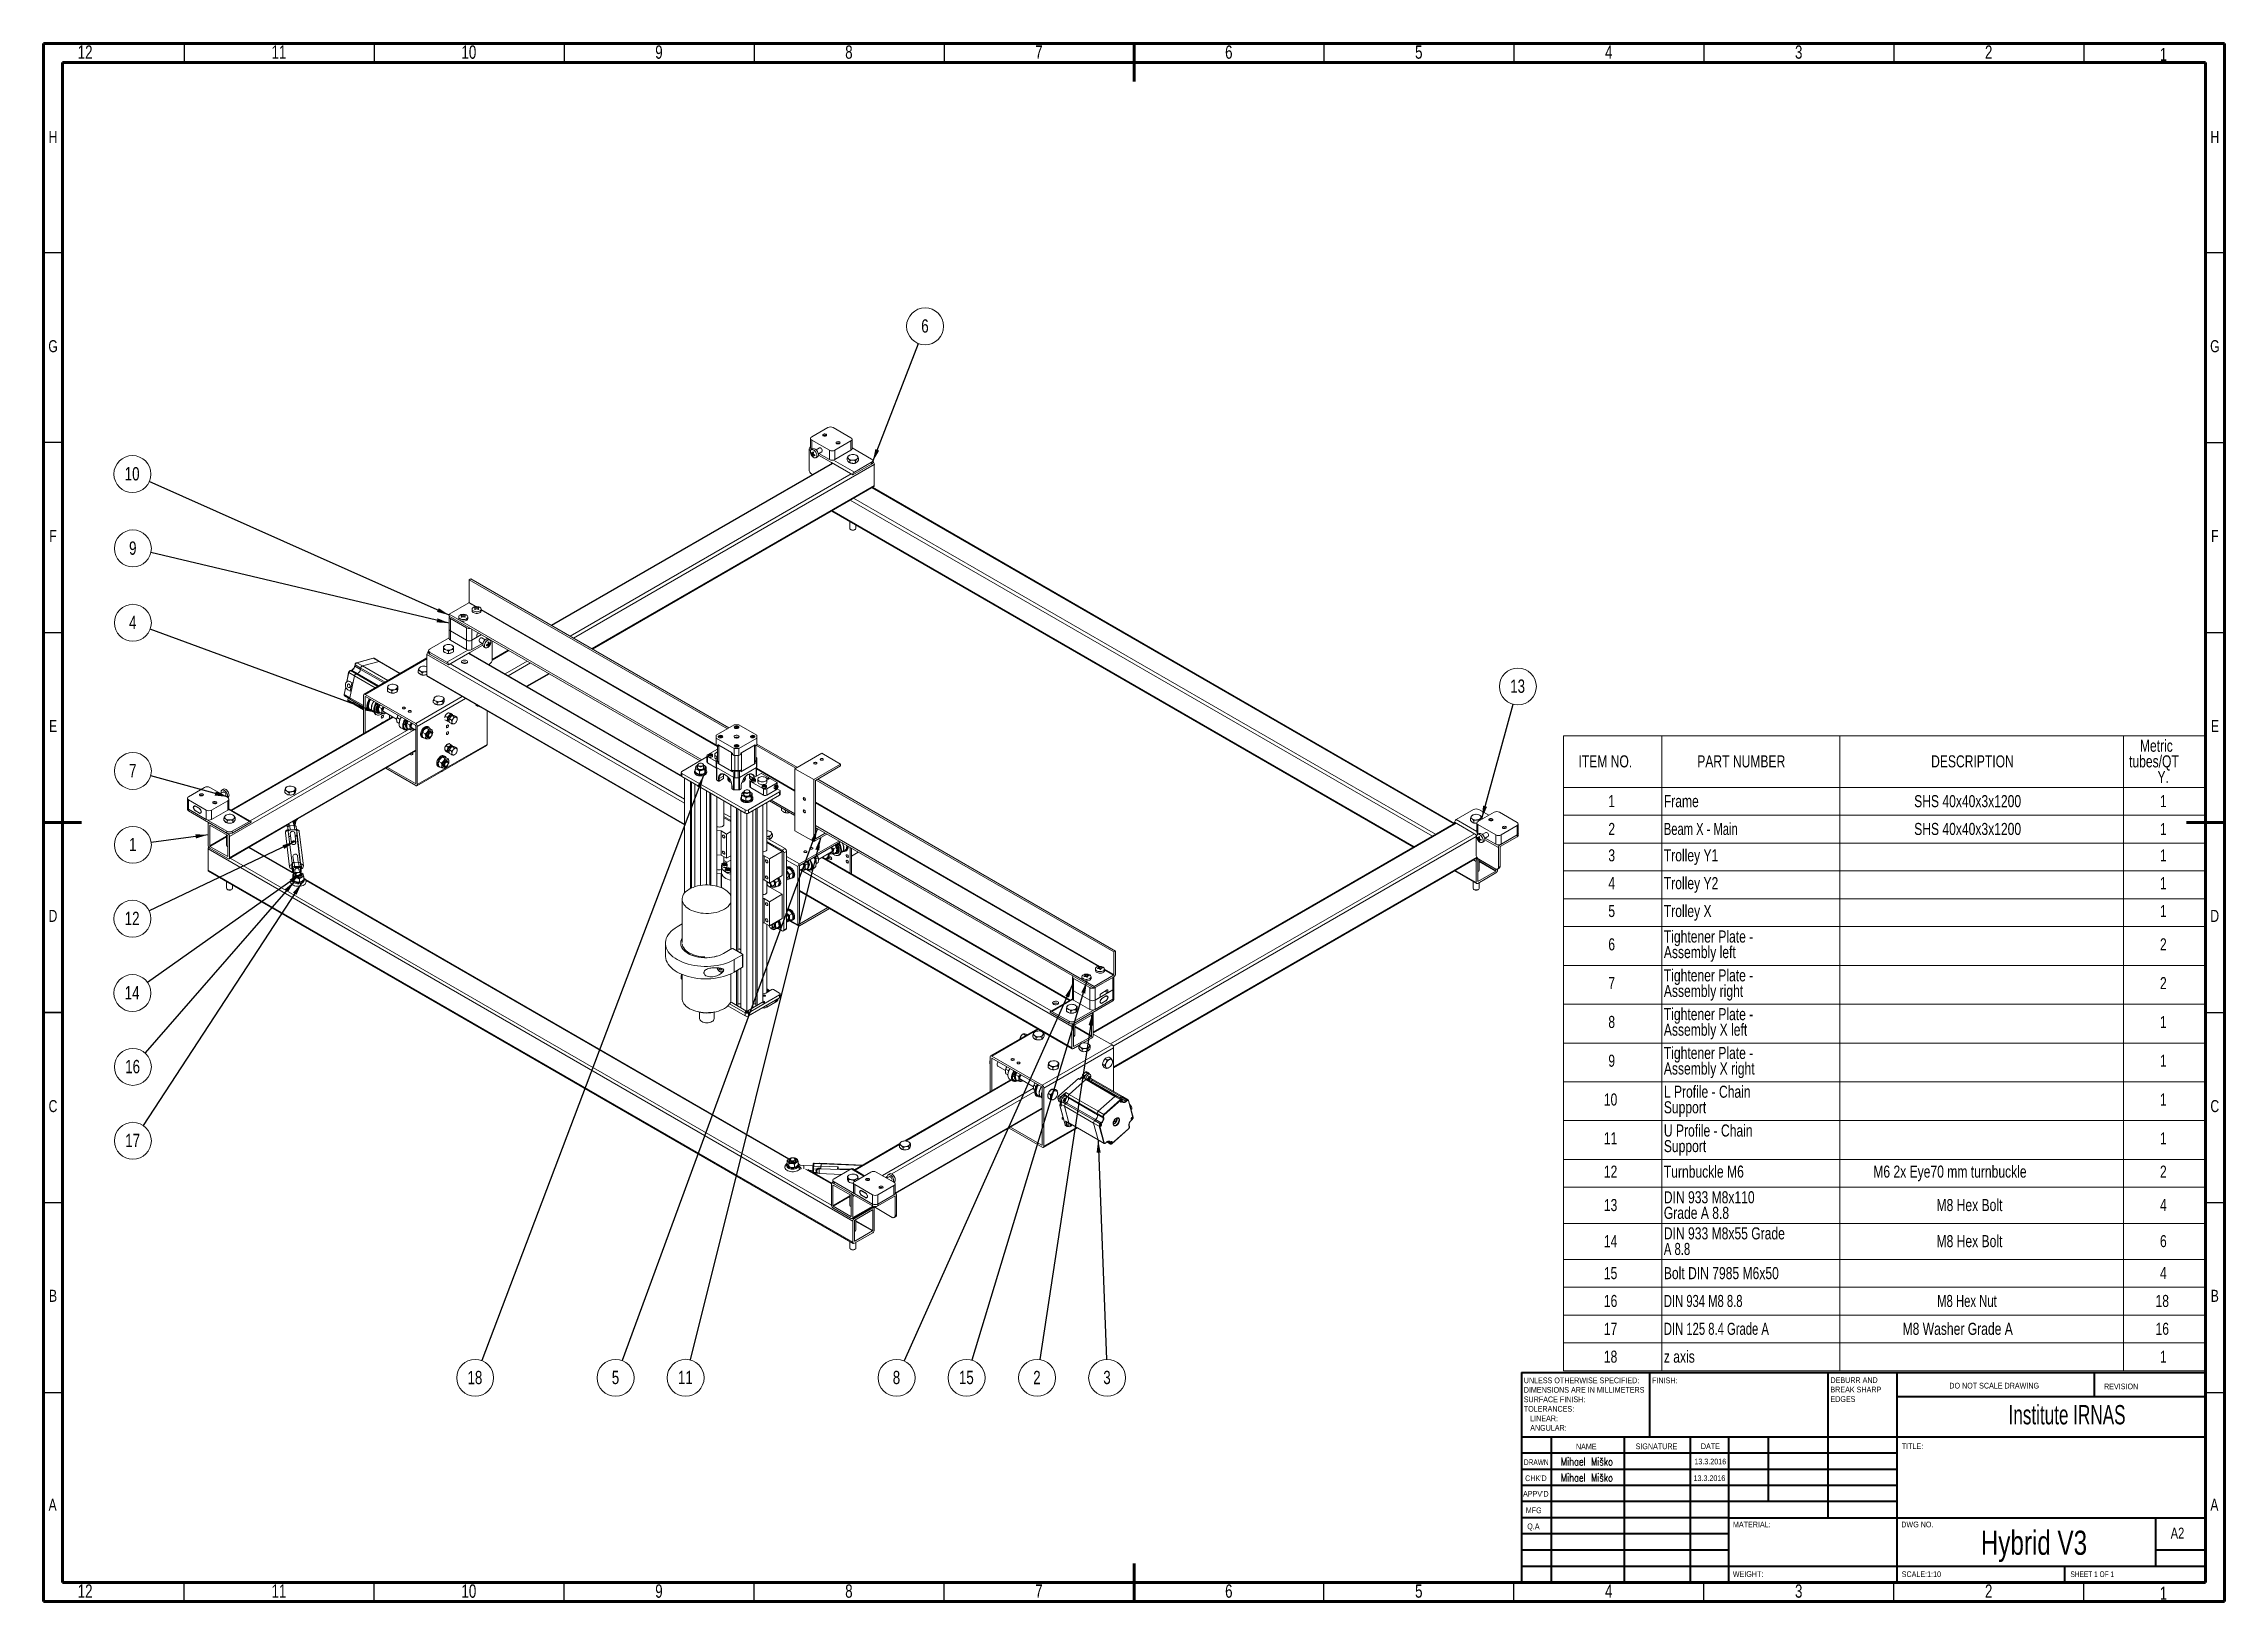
# Model space of a CAD drawing. Header units: millimetres. Extents: x 15 to 589, y 5 to 415.
import ezdxf

# ---------------------------------------------------------------- set-up
doc = ezdxf.new("R2010")
doc.units = ezdxf.units.MM
doc.styles.add('SLDTEXTSTYLE0', font='TXT', dxfattribs={"width": 0.75})
doc.styles.add('SLDTEXTSTYLE1', font='TXT', dxfattribs={"width": 0.686449})
doc.styles.add('SLDTEXTSTYLE2', font='TXT', dxfattribs={"width": 0.6875})
doc.styles.add('SLDTEXTSTYLE3', font='TXT', dxfattribs={"width": 0.75, "bigfont": 'bigfont'})
doc.styles.add('SLDTEXTSTYLE4', font='TXT', dxfattribs={"width": 0.663})
doc.styles.add('SLDTEXTSTYLE5', font='TXT', dxfattribs={"width": 0.692308})
doc.styles.add('SLDTEXTSTYLE6', font='TXT', dxfattribs={"width": 0.7})
doc.styles.add('SLDTEXTSTYLE7', font='TXT', dxfattribs={"width": 0.696429})
doc.styles.add('SLDTEXTSTYLE8', font='TXT', dxfattribs={"width": 0.697368})
doc.dimstyles.new('SLDDIMSTYLE0', dxfattribs={"dimtxt": 0.18, "dimasz": 3.302, "dimexe": 0, "dimexo": 0.0625, "dimgap": 0, "dimtad": 0, "dimtih": 1, "dimtoh": 1, "dimdec": 0, "dimrnd": 1e-09, "dimzin": 0, "dimdsep": 46, "dimtxsty": 'Standard', "dimsah": 1, "dimcen": 0.09, "dimadec": 0, "dimazin": 0, "dimtfac": 3.302, "dimtdec": 0, "dimtofl": 0, "dimtmove": 0, "dimatfit": 3, "dimfxl": 1, "dimfrac": 2, "dimtolj": 1, "dimtzin": 0, "dimarcsym": 0})

msp = doc.modelspace()

# ---------------------------------------------------------------- texts
at = {"color": 7, "linetype": 'Continuous', "lineweight": 0}
for s, insert, char_height, attachment_point, style in [('12', (25.93, 414.52), 3.5, 2, 'SLDTEXTSTYLE0'), ('11', (76.93, 414.52), 3.5, 2, 'SLDTEXTSTYLE0'), ('10', (126.93, 414.52), 3.5, 2, 'SLDTEXTSTYLE0'), ('9', (176.96, 414.52), 3.5, 2, 'SLDTEXTSTYLE0'), ('8', (226.96, 414.52), 3.5, 2, 'SLDTEXTSTYLE0'), ('7', (276.96, 414.52), 3.5, 2, 'SLDTEXTSTYLE0'), ('6', (326.96, 414.52), 3.5, 2, 'SLDTEXTSTYLE0'), ('5', (376.96, 414.52), 3.5, 2, 'SLDTEXTSTYLE0'), ('4', (426.96, 414.52), 3.5, 2, 'SLDTEXTSTYLE0'), ('3', (476.96, 414.52), 3.5, 2, 'SLDTEXTSTYLE0'), ('2', (526.96, 414.52), 3.5, 2, 'SLDTEXTSTYLE0'), ('1', (572.97, 413.89), 3.44, 2, 'SLDTEXTSTYLE0'), ('H', (17.49, 392.01), 3.17, 2, 'SLDTEXTSTYLE0'), ('H', (586.49, 392.01), 3.17, 2, 'SLDTEXTSTYLE0'), ('G', (17.49, 336.95), 3.17, 2, 'SLDTEXTSTYLE0'), ('G', (586.49, 336.95), 3.17, 2, 'SLDTEXTSTYLE0'), ('F', (17.47, 287.01), 3.17, 2, 'SLDTEXTSTYLE0'), ('F', (586.47, 287.01), 3.17, 2, 'SLDTEXTSTYLE0'), ('E', (17.51, 236.95), 3.17, 2, 'SLDTEXTSTYLE0'), ('E', (586.51, 236.95), 3.17, 2, 'SLDTEXTSTYLE0'), ('D', (17.46, 187.01), 3.17, 2, 'SLDTEXTSTYLE0'), ('D', (586.46, 187.01), 3.17, 2, 'SLDTEXTSTYLE0'), ('C', (17.47, 136.95), 3.17, 2, 'SLDTEXTSTYLE0'), ('C', (586.47, 136.95), 3.17, 2, 'SLDTEXTSTYLE0'), ('B', (17.48, 87.01), 3.17, 2, 'SLDTEXTSTYLE0'), ('B', (586.48, 87.01), 3.17, 2, 'SLDTEXTSTYLE0'), ('FINISH:', (438.37, 63.92), 1.5, 1, 'SLDTEXTSTYLE0'), ('DO NOT SCALE DRAWING', (516.61, 62.53), 1.5, 1, 'SLDTEXTSTYLE0'), ('REVISION', (557.33, 62.33), 1.5, 1, 'SLDTEXTSTYLE0'), ('Institute IRNAS', (547.59, 56.67), 5.08, 2, 'SLDTEXTSTYLE4'), ('NAME', (418.32, 46.5), 1.5, 1, 'SLDTEXTSTYLE0'), ('SIGNATURE', (434.03, 46.56), 1.5, 1, 'SLDTEXTSTYLE0'), ('DATE', (451.21, 46.58), 1.5, 1, 'SLDTEXTSTYLE0'), ('TITLE:', (504.09, 46.58), 1.5, 1, 'SLDTEXTSTYLE0'), ('DRAWN', (404.64, 42.38), 1.5, 1, 'SLDTEXTSTYLE1'), ('Mihael Miško', (421.22, 42.86), 2.1167, 2, 'SLDTEXTSTYLE3'), ('13.3.2016', (453.68, 42.56), 1.499, 2, 'SLDTEXTSTYLE0'), ("CHK'D", (404.94, 38.16), 1.5, 1, 'SLDTEXTSTYLE0'), ('Mihael Miško', (421.22, 38.63), 2.1167, 2, 'SLDTEXTSTYLE3'), ('13.3.2016', (453.46, 38.17), 1.499, 2, 'SLDTEXTSTYLE0'), ('A', (17.37, 32.01), 3.17, 2, 'SLDTEXTSTYLE0'), ("APPV'D", (404.4, 34.07), 1.5, 1, 'SLDTEXTSTYLE0'), ('MFG', (405.12, 29.72), 1.5, 1, 'SLDTEXTSTYLE0'), ('A', (586.37, 32.01), 3.17, 2, 'SLDTEXTSTYLE0'), ('Q.A', (405.51, 25.5), 1.5, 1, 'SLDTEXTSTYLE0'), ('MATERIAL:', (459.65, 25.99), 1.5, 1, 'SLDTEXTSTYLE0'), ('DWG NO.', (503.95, 25.99), 1.5, 1, 'SLDTEXTSTYLE0'), ('Hybrid V3', (538.88, 23.61), 6.35, 2, 'SLDTEXTSTYLE0'), ('A2', (574.87, 24.41), 2.91, 1, 'SLDTEXTSTYLE0'), ('WEIGHT:', (459.62, 12.95), 1.499, 1, 'SLDTEXTSTYLE0'), ('SCALE:1:10', (504.07, 12.9), 1.5, 1, 'SLDTEXTSTYLE0'), ('SHEET 1 OF 1', (548.48, 12.9), 1.5, 1, 'SLDTEXTSTYLE2'), ('12', (25.93, 9.46), 3.5, 2, 'SLDTEXTSTYLE0'), ('11', (76.93, 9.46), 3.5, 2, 'SLDTEXTSTYLE0'), ('10', (126.93, 9.46), 3.5, 2, 'SLDTEXTSTYLE0'), ('9', (176.96, 9.46), 3.5, 2, 'SLDTEXTSTYLE0'), ('8', (226.96, 9.46), 3.5, 2, 'SLDTEXTSTYLE0'), ('7', (276.96, 9.46), 3.5, 2, 'SLDTEXTSTYLE0'), ('6', (326.96, 9.46), 3.5, 2, 'SLDTEXTSTYLE0'), ('5', (376.96, 9.46), 3.5, 2, 'SLDTEXTSTYLE0'), ('4', (426.96, 9.46), 3.5, 2, 'SLDTEXTSTYLE0'), ('3', (476.96, 9.46), 3.5, 2, 'SLDTEXTSTYLE0'), ('2', (526.96, 9.46), 3.5, 2, 'SLDTEXTSTYLE0'), ('1', (572.97, 8.89), 3.44, 2, 'SLDTEXTSTYLE0')]:
    msp.add_mtext(s, dxfattribs=dict(at, insert=insert, char_height=char_height, attachment_point=attachment_point, style=style))

# ---------------------------------------------------------------- blocks, each defined once
blk = doc.blocks.new('SW_NOTE_0')
at = {"color": 0, "linetype": 'Continuous', "lineweight": 0, "char_height": 1.5, "attachment_point": 1, "style": 'SLDTEXTSTYLE0'}
for s, insert in [('UNLESS OTHERWISE SPECIFIED:', (0, 1.93)), ('TOLERANCES:', (0, -5.57)), ('SURFACE FINISH:', (0, -3.07)), ('DIMENSIONS ARE IN MILLIMETERS', (0, -0.57)), ('ANGULAR:', (1.69, -10.57)), ('LINEAR:', (1.69, -8.07))]:
    blk.add_mtext(s, dxfattribs=dict(at, insert=insert))
blk = doc.blocks.new('SW_NOTE_1')
at = {"color": 0, "linetype": 'Continuous', "lineweight": 0, "char_height": 1.5, "attachment_point": 1, "style": 'SLDTEXTSTYLE0'}
for s, insert in [('DEBURR AND', (0, 1.93)), ('BREAK SHARP', (0, -0.57)), ('EDGES', (0, -3.07))]:
    blk.add_mtext(s, dxfattribs=dict(at, insert=insert))
blk = doc.blocks.new('SW_TABLEANNOTATION_0')
at = {"color": 0, "linetype": 'Continuous', "lineweight": 0}
for p, q in [((0, 0), (0, -167.15)), ((168.96, 0), (0, 0)), ((25.88, 0), (25.88, -13.61)), ((72.7, 0), (72.7, -13.61)), ((147.33, 0), (147.33, -13.61)), ((168.96, -167.15), (168.96, 0)), ((0, -13.61), (168.96, -13.61)), ((25.88, -13.61), (25.88, -167.15)), ((72.7, -13.61), (72.7, -167.15)), ((147.33, -13.61), (147.33, -167.15)), ((0, -20.93), (168.96, -20.93)), ((0, -28.26), (168.96, -28.26)), ((0, -35.59), (168.96, -35.59)), ((0, -42.92), (168.96, -42.92)), ((0, -50.24), (168.96, -50.24)), ((0, -60.45), (168.96, -60.45)), ((0, -70.66), (168.96, -70.66)), ((0, -80.87), (168.96, -80.87)), ((0, -91.09), (168.96, -91.09)), ((0, -101.3), (168.96, -101.3)), ((0, -111.51), (168.96, -111.51)), ((0, -118.83), (168.96, -118.83)), ((0, -128.34), (168.96, -128.34)), ((0, -137.84), (168.96, -137.84)), ((0, -145.17), (168.96, -145.17)), ((0, -152.49), (168.96, -152.49)), ((0, -159.82), (168.96, -159.82)), ((0, -167.15), (168.96, -167.15))]:
    blk.add_line(p, q, dxfattribs=at)
at = {"color": 0, "linetype": 'Continuous', "lineweight": 0, "attachment_point": 1}
for s, insert, char_height, style in [('ITEM NO.', (3.9, -5.15), 3.175, 'SLDTEXTSTYLE0'), ('PART NUMBER', (35.17, -5.15), 3.175, 'SLDTEXTSTYLE0'), ('DESCRIPTION', (96.73, -5.15), 3.175, 'SLDTEXTSTYLE0'), ('tubes/QT', (148.83, -5.15), 3.175, 'SLDTEXTSTYLE0'), ('Metric', (151.68, -1.04), 3.175, 'SLDTEXTSTYLE0'), ('Y.', (156.31, -9.25), 3.175, 'SLDTEXTSTYLE0'), ('1', (11.77, -15.62), 3.17, 'SLDTEXTSTYLE0'), ('Frame', (26.38, -15.62), 3.175, 'SLDTEXTSTYLE0'), ('SHS 40x40x3x1200', (92.27, -15.62), 3.175, 'SLDTEXTSTYLE0'), ('1', (156.97, -15.62), 3.17, 'SLDTEXTSTYLE0'), ('2', (11.77, -22.94), 3.17, 'SLDTEXTSTYLE0'), ('Beam X - Main', (26.38, -22.94), 3.175, 'SLDTEXTSTYLE5'), ('SHS 40x40x3x1200', (92.27, -22.94), 3.175, 'SLDTEXTSTYLE0'), ('1', (156.97, -22.94), 3.17, 'SLDTEXTSTYLE0'), ('3', (11.77, -29.88), 3.17, 'SLDTEXTSTYLE0'), ('Trolley Y1', (26.38, -29.88), 3.175, 'SLDTEXTSTYLE0'), ('1', (156.97, -29.88), 3.17, 'SLDTEXTSTYLE0'), ('4', (11.77, -37.21), 3.17, 'SLDTEXTSTYLE0'), ('Trolley Y2', (26.38, -37.21), 3.175, 'SLDTEXTSTYLE0'), ('1', (156.97, -37.21), 3.17, 'SLDTEXTSTYLE0'), ('5', (11.77, -44.54), 3.17, 'SLDTEXTSTYLE0'), ('Trolley X', (26.38, -44.54), 3.175, 'SLDTEXTSTYLE0'), ('1', (156.97, -44.54), 3.17, 'SLDTEXTSTYLE0'), ('Tightener Plate -', (26.38, -51.25), 3.175, 'SLDTEXTSTYLE0'), ('6', (11.77, -53.31), 3.17, 'SLDTEXTSTYLE0'), ('Assembly left', (26.38, -55.36), 3.175, 'SLDTEXTSTYLE0'), ('2', (156.97, -53.31), 3.17, 'SLDTEXTSTYLE0'), ('Tightener Plate -', (26.38, -61.47), 3.175, 'SLDTEXTSTYLE0'), ('7', (11.77, -63.52), 3.17, 'SLDTEXTSTYLE0'), ('Assembly right', (26.38, -65.57), 3.175, 'SLDTEXTSTYLE0'), ('2', (156.97, -63.52), 3.17, 'SLDTEXTSTYLE0'), ('8', (11.77, -73.73), 3.17, 'SLDTEXTSTYLE0'), ('Tightener Plate -', (26.38, -71.68), 3.175, 'SLDTEXTSTYLE0'), ('1', (156.97, -73.73), 3.17, 'SLDTEXTSTYLE0'), ('Assembly X left', (26.38, -75.78), 3.175, 'SLDTEXTSTYLE0'), ('9', (11.77, -83.94), 3.17, 'SLDTEXTSTYLE0'), ('Assembly X right', (26.38, -85.99), 3.175, 'SLDTEXTSTYLE0'), ('Tightener Plate -', (26.38, -81.89), 3.175, 'SLDTEXTSTYLE0'), ('1', (156.97, -83.94), 3.17, 'SLDTEXTSTYLE0'), ('10', (10.59, -94.15), 3.175, 'SLDTEXTSTYLE0'), ('Support', (26.38, -96.2), 3.175, 'SLDTEXTSTYLE0'), ('L Profile - Chain', (26.38, -92.1), 3.175, 'SLDTEXTSTYLE0'), ('1', (156.97, -94.15), 3.17, 'SLDTEXTSTYLE0'), ('U Profile - Chain', (26.38, -102.31), 3.175, 'SLDTEXTSTYLE0'), ('11', (10.59, -104.36), 3.175, 'SLDTEXTSTYLE0'), ('Support', (26.38, -106.41), 3.175, 'SLDTEXTSTYLE0'), ('1', (156.97, -104.36), 3.17, 'SLDTEXTSTYLE0'), ('12', (10.59, -113.13), 3.175, 'SLDTEXTSTYLE0'), ('Turnbuckle M6', (26.38, -113.13), 3.175, 'SLDTEXTSTYLE0'), ('M6 2x Eye70 mm turnbuckle', (81.51, -113.13), 3.175, 'SLDTEXTSTYLE0'), ('2', (156.97, -113.13), 3.17, 'SLDTEXTSTYLE0'), ('DIN 933 M8x110', (26.38, -119.88), 3.175, 'SLDTEXTSTYLE0'), ('13', (10.59, -121.93), 3.175, 'SLDTEXTSTYLE0'), ('Grade A 8.8', (26.38, -123.98), 3.175, 'SLDTEXTSTYLE0'), ('M8 Hex Bolt', (98.15, -121.93), 3.175, 'SLDTEXTSTYLE0'), ('4', (156.97, -121.93), 3.17, 'SLDTEXTSTYLE0'), ('14', (10.59, -131.43), 3.175, 'SLDTEXTSTYLE0'), ('DIN 933 M8x55 Grade', (26.38, -129.38), 3.175, 'SLDTEXTSTYLE0'), ('M8 Hex Bolt', (98.15, -131.43), 3.175, 'SLDTEXTSTYLE0'), ('6', (156.97, -131.43), 3.17, 'SLDTEXTSTYLE0'), ('A 8.8', (26.38, -133.48), 3.175, 'SLDTEXTSTYLE6'), ('15', (10.59, -139.85), 3.175, 'SLDTEXTSTYLE0'), ('Bolt DIN 7985 M6x50', (26.38, -139.85), 3.175, 'SLDTEXTSTYLE0'), ('4', (156.97, -139.85), 3.17, 'SLDTEXTSTYLE0'), ('16', (10.59, -147.17), 3.175, 'SLDTEXTSTYLE0'), ('DIN 934 M8 8.8', (26.38, -147.17), 3.175, 'SLDTEXTSTYLE7'), ('M8 Hex Nut', (98.32, -147.17), 3.175, 'SLDTEXTSTYLE6'), ('18', (155.8, -147.17), 3.175, 'SLDTEXTSTYLE0'), ('17', (10.59, -154.5), 3.175, 'SLDTEXTSTYLE0'), ('DIN 125 8.4 Grade A', (26.38, -154.5), 3.175, 'SLDTEXTSTYLE8'), ('M8 Washer Grade A', (89.21, -154.5), 3.175, 'SLDTEXTSTYLE0'), ('16', (155.8, -154.5), 3.175, 'SLDTEXTSTYLE0'), ('18', (10.59, -161.83), 3.175, 'SLDTEXTSTYLE0'), ('z axis', (26.38, -161.83), 3.175, 'SLDTEXTSTYLE0'), ('1', (156.97, -161.83), 3.17, 'SLDTEXTSTYLE0')]:
    blk.add_mtext(s, dxfattribs=dict(at, insert=insert, char_height=char_height, style=style))
blk = doc.blocks.new('SW_NOTE_2')
at = {"color": 0, "linetype": 'Continuous', "lineweight": 0}
blk.add_circle((1.75, 4.53), 4.86, dxfattribs=at)
at = {"color": 0, "linetype": 'Continuous', "lineweight": 0, "insert": (1.72, 6.37), "char_height": 3.5, "attachment_point": 2, "style": 'SLDTEXTSTYLE0'}
blk.add_mtext('6', dxfattribs=at)
blk = doc.blocks.new('SW_NOTE_3')
at = {"color": 0, "linetype": 'Continuous', "lineweight": 0}
blk.add_circle((1.28, 4.69), 4.86, dxfattribs=at)
at = {"color": 0, "linetype": 'Continuous', "lineweight": 0, "insert": (1.21, 6.52), "char_height": 3.5, "attachment_point": 2, "style": 'SLDTEXTSTYLE0'}
blk.add_mtext('13', dxfattribs=at)
blk = doc.blocks.new('SW_NOTE_4')
at = {"color": 0, "linetype": 'Continuous', "lineweight": 0}
blk.add_circle((0.18, -4.86), 4.86, dxfattribs=at)
at = {"color": 0, "linetype": 'Continuous', "lineweight": 0, "insert": (0.15, -3.02), "char_height": 3.5, "attachment_point": 2, "style": 'SLDTEXTSTYLE0'}
blk.add_mtext('3', dxfattribs=at)
blk = doc.blocks.new('SW_NOTE_5')
at = {"color": 0, "linetype": 'Continuous', "lineweight": 0}
blk.add_circle((-0.73, -4.8), 4.86, dxfattribs=at)
at = {"color": 0, "linetype": 'Continuous', "lineweight": 0, "insert": (-0.77, -2.97), "char_height": 3.5, "attachment_point": 2, "style": 'SLDTEXTSTYLE0'}
blk.add_mtext('2', dxfattribs=at)
blk = doc.blocks.new('SW_NOTE_6')
at = {"color": 0, "linetype": 'Continuous', "lineweight": 0}
blk.add_circle((-1.41, -4.65), 4.86, dxfattribs=at)
at = {"color": 0, "linetype": 'Continuous', "lineweight": 0, "insert": (-1.48, -2.81), "char_height": 3.5, "attachment_point": 2, "style": 'SLDTEXTSTYLE0'}
blk.add_mtext('15', dxfattribs=at)
blk = doc.blocks.new('SW_NOTE_7')
at = {"color": 0, "linetype": 'Continuous', "lineweight": 0}
blk.add_circle((-1.98, -4.44), 4.86, dxfattribs=at)
at = {"color": 0, "linetype": 'Continuous', "lineweight": 0, "insert": (-2.02, -2.6), "char_height": 3.5, "attachment_point": 2, "style": 'SLDTEXTSTYLE0'}
blk.add_mtext('8', dxfattribs=at)
blk = doc.blocks.new('SW_NOTE_8')
at = {"color": 0, "linetype": 'Continuous', "lineweight": 0}
blk.add_circle((-1.18, -4.71), 4.86, dxfattribs=at)
at = {"color": 0, "linetype": 'Continuous', "lineweight": 0, "insert": (-1.25, -2.88), "char_height": 3.5, "attachment_point": 2, "style": 'SLDTEXTSTYLE0'}
blk.add_mtext('11', dxfattribs=at)
blk = doc.blocks.new('SW_NOTE_9')
at = {"color": 0, "linetype": 'Continuous', "lineweight": 0}
blk.add_circle((-1.68, -4.56), 4.86, dxfattribs=at)
at = {"color": 0, "linetype": 'Continuous', "lineweight": 0, "insert": (-1.71, -2.72), "char_height": 3.5, "attachment_point": 2, "style": 'SLDTEXTSTYLE0'}
blk.add_mtext('5', dxfattribs=at)
blk = doc.blocks.new('SW_NOTE_10')
at = {"color": 0, "linetype": 'Continuous', "lineweight": 0}
blk.add_circle((-1.72, -4.54), 4.86, dxfattribs=at)
at = {"color": 0, "linetype": 'Continuous', "lineweight": 0, "insert": (-1.79, -2.71), "char_height": 3.5, "attachment_point": 2, "style": 'SLDTEXTSTYLE0'}
blk.add_mtext('18', dxfattribs=at)
blk = doc.blocks.new('SW_NOTE_11')
at = {"color": 0, "linetype": 'Continuous', "lineweight": 0}
blk.add_circle((-2.66, -4.06), 4.86, dxfattribs=at)
at = {"color": 0, "linetype": 'Continuous', "lineweight": 0, "insert": (-2.73, -2.23), "char_height": 3.5, "attachment_point": 2, "style": 'SLDTEXTSTYLE0'}
blk.add_mtext('17', dxfattribs=at)
blk = doc.blocks.new('SW_NOTE_12')
at = {"color": 0, "linetype": 'Continuous', "lineweight": 0}
blk.add_circle((-3.19, -3.66), 4.86, dxfattribs=at)
at = {"color": 0, "linetype": 'Continuous', "lineweight": 0, "insert": (-3.26, -1.83), "char_height": 3.5, "attachment_point": 2, "style": 'SLDTEXTSTYLE0'}
blk.add_mtext('16', dxfattribs=at)
blk = doc.blocks.new('SW_NOTE_13')
at = {"color": 0, "linetype": 'Continuous', "lineweight": 0}
blk.add_circle((-3.97, -2.8), 4.86, dxfattribs=at)
at = {"color": 0, "linetype": 'Continuous', "lineweight": 0, "insert": (-4.04, -0.97), "char_height": 3.5, "attachment_point": 2, "style": 'SLDTEXTSTYLE0'}
blk.add_mtext('14', dxfattribs=at)
blk = doc.blocks.new('SW_NOTE_14')
at = {"color": 0, "linetype": 'Continuous', "lineweight": 0}
blk.add_circle((-4.39, -2.08), 4.86, dxfattribs=at)
at = {"color": 0, "linetype": 'Continuous', "lineweight": 0, "insert": (-4.46, -0.25), "char_height": 3.5, "attachment_point": 2, "style": 'SLDTEXTSTYLE0'}
blk.add_mtext('12', dxfattribs=at)
blk = doc.blocks.new('SW_NOTE_15')
at = {"color": 0, "linetype": 'Continuous', "lineweight": 0}
blk.add_circle((-4.82, -0.65), 4.86, dxfattribs=at)
at = {"color": 0, "linetype": 'Continuous', "lineweight": 0, "insert": (-4.85, 1.19), "char_height": 3.5, "attachment_point": 2, "style": 'SLDTEXTSTYLE0'}
blk.add_mtext('1', dxfattribs=at)
blk = doc.blocks.new('SW_NOTE_16')
at = {"color": 0, "linetype": 'Continuous', "lineweight": 0}
blk.add_circle((-4.69, 1.28), 4.86, dxfattribs=at)
at = {"color": 0, "linetype": 'Continuous', "lineweight": 0, "insert": (-4.72, 3.12), "char_height": 3.5, "attachment_point": 2, "style": 'SLDTEXTSTYLE0'}
blk.add_mtext('7', dxfattribs=at)
blk = doc.blocks.new('SW_NOTE_17')
at = {"color": 0, "linetype": 'Continuous', "lineweight": 0}
blk.add_circle((-4.56, 1.68), 4.86, dxfattribs=at)
at = {"color": 0, "linetype": 'Continuous', "lineweight": 0, "insert": (-4.59, 3.52), "char_height": 3.5, "attachment_point": 2, "style": 'SLDTEXTSTYLE0'}
blk.add_mtext('4', dxfattribs=at)
blk = doc.blocks.new('SW_NOTE_18')
at = {"color": 0, "linetype": 'Continuous', "lineweight": 0}
blk.add_circle((-4.73, 1.12), 4.86, dxfattribs=at)
at = {"color": 0, "linetype": 'Continuous', "lineweight": 0, "insert": (-4.76, 2.95), "char_height": 3.5, "attachment_point": 2, "style": 'SLDTEXTSTYLE0'}
blk.add_mtext('9', dxfattribs=at)
blk = doc.blocks.new('SW_NOTE_19')
at = {"color": 0, "linetype": 'Continuous', "lineweight": 0}
blk.add_circle((-4.44, 1.98), 4.86, dxfattribs=at)
at = {"color": 0, "linetype": 'Continuous', "lineweight": 0, "insert": (-4.51, 3.81), "char_height": 3.5, "attachment_point": 2, "style": 'SLDTEXTSTYLE0'}
blk.add_mtext('10', dxfattribs=at)

# ---------------------------------------------------------------- linework, layer by layer
at = {"color": 7, "linetype": 'Continuous', "lineweight": 60}
for p, q in [((15, 415), (589, 415)), ((15, 5), (15, 415)), ((302, 415), (302, 405)), ((589, 415), (589, 5)), ((20, 410), (584, 410)), ((20, 10), (20, 410)), ((584, 410), (584, 10)), ((15, 210), (25, 210)), ((589, 210), (579, 210)), ((584, 65.25), (584, 10)), ((302, 5), (302, 15)), ((584, 10), (20, 10)), ((396.8, 10), (584, 10)), ((589, 5), (15, 5))]:
    msp.add_line(p, q, dxfattribs=at)
at = {"color": 7, "linetype": 'Continuous', "lineweight": 30}
for p, q in [((52, 415), (52, 410)), ((102, 415), (102, 410)), ((152, 415), (152, 410)), ((202, 415), (202, 410)), ((252, 415), (252, 410)), ((352, 415), (352, 410)), ((402, 415), (402, 410)), ((452, 415), (452, 410)), ((502, 415), (502, 410)), ((552, 415), (552, 410)), ((15, 360), (20, 360)), ((584, 360), (589, 360)), ((20, 310), (15, 310)), ((584, 310), (589, 310)), ((584, 310), (589, 310)), ((15, 260), (20, 260)), ((584, 260), (589, 260)), ((15, 160), (20, 160)), ((20, 160), (15, 160)), ((584, 160), (589, 160)), ((584, 160), (589, 160)), ((15, 110), (20, 110)), ((584, 110), (589, 110)), ((15, 60), (20, 60)), ((584, 60), (589, 60)), ((52, 5), (52, 10)), ((102, 5), (102, 10)), ((152, 5), (152, 10)), ((202, 5), (202, 10)), ((252, 5), (252, 10)), ((352, 5), (352, 10)), ((402, 5), (402, 10)), ((452, 5), (452, 10)), ((502, 5), (502, 10)), ((552, 5), (552, 10))]:
    msp.add_line(p, q, dxfattribs=at)
at = {"color": 7, "linetype": 'Continuous', "lineweight": 15}
for p, q in [((216.89, 311.08), (216.89, 308.63)), ((217.18, 311.49), (221.42, 313.94)), ((221.84, 307.98), (217.18, 310.67)), ((217.18, 310.67), (217.18, 308.22)), ((220.56, 311.93), (220.56, 311.93)), ((220.58, 311.93), (220.58, 311.93)), ((222.83, 313.94), (227.5, 311.25)), ((227.5, 310.43), (223.26, 307.98)), ((227.5, 307.98), (227.5, 310.43)), ((227.79, 308.39), (227.79, 310.84)), ((222.59, 304.61), (148.62, 261.91)), ((216.47, 302.92), (216.47, 308.14)), ((217.19, 307.23), (217.03, 307.14)), ((217.5, 308.32), (217.07, 308.08)), ((217.25, 308.18), (217.18, 308.22)), ((217.34, 307.15), (217.62, 307.31)), ((217.56, 306.58), (217.39, 306.48)), ((217.84, 306.83), (217.58, 306.68)), ((218.27, 306), (218.7, 306.25)), ((219.21, 308.62), (218.32, 308.11)), ((218.92, 307.07), (219.81, 307.58)), ((221.84, 305.53), (219.05, 307.14)), ((221.84, 305.53), (221.84, 307.98)), ((228, 301.49), (222.34, 304.75)), ((222.34, 304.75), (222.34, 304.47)), ((223.26, 307.98), (223.26, 305.53)), ((227.5, 307.98), (223.26, 305.53)), ((224.1, 309.89), (224.1, 309.89)), ((224.12, 309.89), (224.12, 309.89)), ((226.5, 305.44), (226.5, 305.97)), ((226.67, 305.12), (226.85, 304.93)), ((226.85, 304.93), (227.03, 304.74)), ((227.21, 304.67), (227.03, 304.74)), ((227.08, 306.64), (227.05, 306.62)), ((227.21, 304.67), (227.21, 305.21)), ((227.58, 304.54), (227.96, 304.54)), ((232.95, 305.65), (227.79, 308.63)), ((227.96, 304.54), (228.33, 304.53)), ((228, 301.49), (232.95, 304.35)), ((228.42, 302.22), (232.95, 304.84)), ((228.71, 304.65), (228.71, 305.18)), ((228.9, 304.71), (229.1, 304.89)), ((228.96, 306.62), (228.92, 306.64)), ((229.1, 304.89), (229.3, 305.08)), ((229.5, 305.38), (229.3, 305.08)), ((229.5, 305.38), (229.5, 305.92)), ((232.95, 304.35), (232.95, 304.84)), ((233.24, 304.75), (233.24, 305.24)), ((233.65, 298.71), (233.65, 304.26)), ((217.35, 301.59), (217.18, 301.69)), ((159.43, 255.66), (233.53, 298.44)), ((386.39, 209.76), (233.16, 298.22)), ((222.46, 291.91), (375.57, 203.52)), ((227.2, 289.17), (227.2, 287.41)), ((227.43, 287.08), (227.54, 287.02)), ((228.45, 287.02), (228.56, 287.08)), ((228.8, 287.41), (228.8, 288.25)), ((127.01, 273.89), (127.43, 274.14)), ((127.01, 273.89), (194.97, 234.66)), ((127.01, 267.93), (127.01, 273.89)), ((127.43, 274.14), (195.39, 234.9)), ((121.77, 264.09), (121.77, 260.83)), ((121.78, 264.83), (126.94, 267.81)), ((121.78, 264.34), (121.78, 264.83)), ((121.78, 264.83), (188.24, 226.46)), ((121.78, 264.34), (187.82, 226.21)), ((124.25, 264.11), (124.25, 263.68)), ((125.16, 264.07), (125.04, 264.4)), ((125.08, 264.3), (125.05, 264.65)), ((125.14, 264.14), (125.26, 264.11)), ((125.45, 264.17), (125.45, 264.64)), ((125.64, 264.11), (125.77, 264.14)), ((125.75, 264.07), (125.86, 264.4)), ((125.83, 264.3), (125.85, 264.65)), ((126.65, 263.68), (126.65, 264.11)), ((127.79, 266.15), (127.79, 265.73)), ((128.69, 266.11), (128.58, 266.44)), ((128.61, 266.34), (128.59, 266.69)), ((128.67, 266.18), (128.8, 266.15)), ((128.99, 266.21), (128.99, 266.68)), ((129.18, 266.15), (129.31, 266.18)), ((129.28, 266.11), (129.4, 266.44)), ((129.36, 266.34), (129.39, 266.69)), ((130.19, 265.73), (130.19, 266.15)), ((121.77, 258.62), (116.61, 255.64)), ((121.77, 260.83), (121.77, 258.38)), ((122.06, 263.68), (126.3, 261.24)), ((122.06, 263.68), (122.06, 260.42)), ((122.06, 260.42), (126.3, 257.97)), ((122.06, 260.42), (122.06, 257.97)), ((126.3, 257.97), (126.3, 261.24)), ((130.26, 259.44), (127.72, 257.97)), ((127.72, 257.97), (129.06, 258.74)), ((129.06, 259.4), (129.06, 258.74)), ((129.55, 259.85), (129.2, 259.64)), ((131.24, 258.09), (130.35, 258.61)), ((132.49, 258.07), (132.06, 258.31)), ((101.76, 253.24), (97.38, 252.06)), ((101.81, 253.23), (97.42, 252.05)), ((115.91, 253.31), (99.34, 243.75)), ((101.81, 253.23), (103.29, 252.37)), ((103.45, 252.36), (101.97, 253.22)), ((115.91, 254.25), (115.91, 248.7)), ((116.32, 255.23), (116.32, 254.74)), ((116.61, 254.83), (116.61, 254.34)), ((121.14, 252.21), (116.61, 254.83)), ((121.56, 251.48), (116.61, 254.34)), ((120.25, 254.98), (120.25, 255.51)), ((120.57, 254.74), (120.9, 254.63)), ((120.64, 256.63), (120.61, 256.61)), ((120.9, 254.63), (121.22, 254.52)), ((121.54, 254.53), (121.54, 255.07)), ((127.22, 254.74), (121.56, 251.48)), ((121.87, 254.52), (122.2, 254.62)), ((126.3, 255.52), (122.06, 257.97)), ((122.2, 254.62), (122.52, 254.73)), ((122.51, 256.61), (122.48, 256.63)), ((122.85, 254.95), (122.52, 254.73)), ((122.85, 254.95), (122.85, 255.49)), ((122.86, 255.26), (122.87, 255.48)), ((122.86, 255.23), (122.86, 255.27)), ((122.86, 255.05), (122.86, 255.26)), ((122.88, 255.82), (122.87, 255.48)), ((122.88, 255.82), (122.88, 256.36)), ((126.3, 255.52), (126.3, 257.97)), ((182.81, 222.37), (126.97, 254.6)), ((127.22, 254.46), (127.22, 254.74)), ((127.72, 257.97), (127.72, 255.52)), ((130.51, 257.13), (127.72, 255.52)), ((129.75, 257.57), (130.64, 257.06)), ((130.86, 256.24), (131.29, 255.99)), ((131.97, 256.68), (131.7, 256.83)), ((131.96, 257.29), (132.23, 257.13)), ((131.98, 256.54), (132.15, 256.45)), ((132.38, 258.21), (132.31, 258.17)), ((132.36, 257.19), (132.52, 257.1)), ((133.09, 252.91), (133.09, 257.81)), ((137.3, 255.38), (133.09, 252.94)), ((95.29, 249.48), (94.79, 247.04)), ((95.28, 247.23), (95.01, 247.15)), ((95.32, 249.44), (96.8, 248.58)), ((96.11, 246.74), (95.54, 247.07)), ((95.63, 242.84), (96.8, 248.58)), ((96, 250.06), (95.71, 249.98)), ((96.05, 250.05), (95.75, 249.98)), ((95.75, 249.98), (97.24, 249.12)), ((96.05, 250.05), (97.53, 249.2)), ((96.96, 251.55), (96.88, 251.17)), ((96.99, 251.52), (96.91, 251.13)), ((96.91, 251.13), (98.4, 250.27)), ((96.99, 251.52), (98.47, 250.66)), ((97.24, 249.12), (97.53, 249.2)), ((97.42, 252.05), (98.91, 251.2)), ((98.4, 250.27), (98.47, 250.66)), ((98.91, 251.2), (103.29, 252.37)), ((108.85, 249.24), (103.45, 252.36)), ((113.59, 249.49), (113.59, 250.03)), ((113.85, 249.21), (114.1, 249.05)), ((114.14, 250.91), (114.02, 250.84)), ((114.1, 249.05), (114.36, 248.89)), ((114.61, 248.85), (114.61, 249.39)), ((114.98, 248.78), (115.34, 248.83)), ((115.34, 248.83), (115.71, 248.88)), ((115.91, 248.97), (115.71, 248.88)), ((116.03, 248.43), (183.69, 209.37)), ((132.38, 251.68), (132.21, 251.58)), ((142.28, 245.76), (148.12, 249.13)), ((94.52, 245.71), (94.11, 243.73)), ((94.14, 243.7), (95.63, 242.84)), ((94.23, 243.35), (95.72, 242.5)), ((95.16, 242.74), (95.08, 242.36)), ((95.1, 244.92), (95.67, 244.59)), ((95.19, 242.71), (95.11, 242.32)), ((95.11, 242.32), (96.59, 241.46)), ((95.17, 242.82), (95.16, 242.74)), ((95.16, 242.74), (95.16, 242.74)), ((95.19, 242.71), (96.67, 241.85)), ((95.2, 241.98), (96.68, 241.12)), ((95.67, 244.59), (96.11, 246.74)), ((95.94, 244.67), (95.67, 244.59)), ((95.72, 242.5), (99.22, 240.48)), ((96.38, 246.81), (96.11, 246.74)), ((96.59, 241.46), (96.67, 241.85)), ((96.67, 241.85), (96.69, 241.94)), ((96.68, 241.12), (99.22, 239.66)), ((99.22, 233.39), (99.22, 243.48)), ((99.64, 243.72), (112.94, 236.05)), ((99.64, 233.64), (99.64, 243.15)), ((99.71, 243.19), (112.87, 235.6)), ((105.47, 244.61), (105.47, 245.15)), ((105.86, 246.13), (105.66, 246.01)), ((105.77, 244.36), (106.07, 244.23)), ((105.94, 246.18), (105.86, 246.13)), ((106.07, 244.23), (106.37, 244.1)), ((106.67, 244.09), (106.67, 244.62)), ((107.01, 244.05), (107.36, 244.13)), ((107.36, 244.13), (107.7, 244.22)), ((108.05, 244.42), (107.7, 244.22)), ((107.81, 244.27), (107.85, 244.3)), ((108.05, 244.42), (108.05, 244.96)), ((108.1, 244.52), (108.15, 244.73)), ((108.15, 244.73), (108.19, 244.95)), ((108.24, 245.28), (108.19, 244.95)), ((108.24, 245.28), (108.24, 245.82)), ((117.57, 241.62), (117.57, 242.16)), ((117.83, 241.35), (118.1, 241.19)), ((118.1, 243.08), (117.96, 242.99)), ((118.1, 241.19), (118.36, 241.04)), ((118.63, 241.01), (118.63, 241.54)), ((120.08, 241.23), (119.72, 241.05)), ((119.98, 241.17), (120.08, 241.23)), ((120.08, 241.23), (120.08, 241.77)), ((120.18, 241.32), (120.27, 241.53)), ((120.27, 241.48), (120.2, 241.36)), ((120.27, 241.53), (120.37, 241.74)), ((120.31, 241.61), (120.27, 241.48)), ((120.47, 242.07), (120.47, 242.6)), ((106.87, 237.81), (64.37, 213.27)), ((100.63, 239.45), (100.78, 239.36)), ((100.96, 239.6), (101.71, 239.17)), ((101.77, 239.14), (101.95, 239.03)), ((102.4, 238.43), (102.55, 238.34)), ((102.85, 238.86), (102.88, 238.84)), ((103.03, 239.1), (103.26, 238.97)), ((103.28, 240.36), (103.91, 239.99)), ((103.28, 239.13), (103.91, 238.77)), ((104.48, 239.19), (107.92, 237.2)), ((104.83, 238.68), (104.98, 238.77)), ((106.06, 238.28), (106.06, 237.34)), ((108.06, 237.6), (108.69, 237.23)), ((108.06, 236.37), (108.58, 236.07)), ((108.9, 237.37), (108.69, 237.23)), ((110.07, 235.68), (110.05, 235.69)), ((110.52, 235.85), (110.22, 235.68)), ((110.55, 235.75), (110.31, 235.62)), ((110.31, 235.54), (110.46, 235.45)), ((110.52, 235.85), (110.55, 235.75)), ((110.6, 235.45), (110.65, 235.49)), ((110.68, 236.09), (111.31, 235.72)), ((112.94, 235.48), (112.94, 220.29)), ((118.63, 241.01), (118.36, 241.04)), ((118.99, 240.94), (119.35, 241)), ((119.35, 241), (119.72, 241.05)), ((120.57, 237.52), (120.57, 237.51)), ((121.13, 236.77), (120.64, 237.05)), ((121.22, 237.75), (120.73, 238.03)), ((121.35, 238.78), (121.28, 238.74)), ((121.97, 238.57), (121.48, 238.85)), ((121.62, 237.04), (121.71, 236.98)), ((121.74, 237.11), (121.74, 236.84)), ((121.74, 236.84), (121.74, 236.57)), ((121.81, 237.27), (121.89, 237.5)), ((121.81, 237.27), (122.35, 236.96)), ((121.81, 236.33), (122.35, 236.02)), ((122.1, 237.75), (121.89, 237.5)), ((122.3, 238), (122.1, 237.75)), ((122.63, 238.39), (122.14, 238.67)), ((122.31, 238.02), (122.22, 238.08)), ((122.3, 238), (122.52, 238.15)), ((122.52, 238.15), (122.45, 238.11)), ((122.52, 238.15), (122.6, 238.18)), ((122.52, 238.15), (123.05, 237.84)), ((122.8, 238.16), (122.6, 238.18)), ((123.01, 238.14), (122.8, 238.16)), ((123.01, 238.14), (123.23, 238.09)), ((123.05, 235.96), (123.16, 236.02)), ((123.23, 238.09), (123.76, 237.78)), ((128.97, 240.78), (129.19, 240.65)), ((129.22, 240.81), (129.85, 240.45)), ((131.75, 239.35), (131.75, 230.57)), ((196.77, 235.7), (192.03, 232.96)), ((198.01, 235.7), (196.77, 235.7)), ((202.75, 232.96), (198.01, 235.7)), ((109.04, 234.94), (109.97, 234.4)), ((110.12, 234.66), (110.15, 234.65)), ((110.57, 234.89), (110.72, 234.8)), ((110.68, 234.86), (111.31, 234.5)), ((110.8, 234.79), (110.71, 234.8)), ((111.88, 234.92), (112.94, 234.31)), ((112.23, 234.41), (112.37, 234.5)), ((113.24, 219.69), (131.62, 230.3)), ((113.36, 235.31), (113.36, 219.96)), ((113.36, 219.96), (131.75, 230.57)), ((114.54, 232.46), (114.77, 232.33)), ((114.79, 233.71), (115.43, 233.35)), ((114.79, 232.49), (115.43, 232.12)), ((115.71, 234.86), (115.57, 234.77)), ((115.71, 234.86), (116.34, 234.49)), ((116, 232.54), (116.24, 232.4)), ((116.37, 235.1), (116.14, 235.23)), ((116.35, 232.04), (116.49, 232.12)), ((116.63, 234.77), (117.26, 234.41)), ((116.64, 232.44), (116.76, 232.5)), ((117.04, 233.78), (116.8, 233.93)), ((117.21, 233.29), (117.21, 233.42)), ((121.41, 229.91), (120.92, 230.19)), ((122.22, 230.47), (121.73, 230.75)), ((122.3, 229.84), (122.1, 229.59)), ((122.31, 229.86), (122.22, 229.91)), ((122.3, 229.84), (122.52, 229.99)), ((122.52, 229.99), (122.45, 229.94)), ((122.52, 229.99), (122.6, 230.01)), ((122.52, 229.99), (123.05, 229.68)), ((122.8, 230), (122.6, 230.01)), ((123.01, 229.98), (122.8, 230)), ((123.01, 229.98), (123.23, 229.92)), ((123.23, 229.92), (123.76, 229.62)), ((192.03, 232.96), (192.03, 232.24)), ((192.03, 232.24), (196.77, 229.51)), ((192.03, 230.33), (192.03, 232.24)), ((192.49, 230.06), (192.03, 230.33)), ((192.36, 230.14), (192.36, 226.35)), ((196.3, 228.27), (192.49, 230.47)), ((192.49, 230.47), (192.49, 230.06)), ((192.49, 230.06), (192.52, 230.08)), ((192.52, 230.08), (192.52, 230.45)), ((192.66, 232.46), (192.62, 232.43)), ((192.64, 232.43), (192.65, 232.46)), ((192.64, 232.43), (192.64, 232.41)), ((192.71, 230.35), (196.09, 228.4)), ((192.71, 225.45), (192.71, 230.35)), ((192.91, 232.61), (192.97, 232.67)), ((193.05, 232.58), (192.91, 232.61)), ((192.97, 232.67), (193.12, 232.65)), ((192.97, 232.67), (193.02, 232.59)), ((192.97, 232.47), (193.05, 232.58)), ((193.05, 232.58), (193.08, 232.43)), ((193.07, 232.5), (193.09, 232.45)), ((193.17, 232.54), (193.08, 232.43)), ((193.12, 232.65), (193.21, 232.71)), ((193.12, 232.65), (193.13, 232.49)), ((193.17, 232.54), (193.21, 232.71)), ((193.32, 232.47), (193.17, 232.54)), ((193.24, 232.61), (193.22, 232.51)), ((193.32, 232.67), (193.24, 232.61)), ((193.24, 232.61), (193.38, 232.53)), ((193.31, 232.47), (193.38, 232.53)), ((193.38, 232.53), (193.32, 232.47)), ((193.64, 232.44), (193.64, 232.43)), ((193.64, 232.41), (193.64, 232.43)), ((193.67, 232.43), (193.65, 232.45)), ((196.9, 234.91), (196.87, 234.88)), ((196.88, 229.99), (196.87, 229.98)), ((196.89, 234.88), (196.89, 234.91)), ((196.89, 234.88), (196.89, 234.86)), ((196.89, 229.98), (196.89, 229.96)), ((196.93, 232.38), (196.9, 232.36)), ((197.15, 235.06), (197.22, 235.12)), ((197.29, 235.03), (197.15, 235.06)), ((197.29, 230.15), (197.17, 230.19)), ((197.17, 230.05), (197.29, 230.15)), ((197.27, 230), (197.17, 230.05)), ((197.21, 234.92), (197.29, 235.03)), ((197.22, 235.12), (197.36, 235.1)), ((197.22, 235.12), (197.26, 235.04)), ((197.26, 230.24), (197.39, 230.2)), ((197.26, 230.24), (197.34, 230.05)), ((197.39, 230.09), (197.27, 230)), ((197.29, 235.03), (197.32, 234.88)), ((197.29, 230.15), (197.31, 230.03)), ((197.31, 234.95), (197.34, 234.9)), ((197.41, 234.99), (197.32, 234.88)), ((197.36, 235.1), (197.45, 235.16)), ((197.36, 235.1), (197.37, 234.94)), ((197.39, 230.2), (197.51, 230.25)), ((197.39, 230.2), (197.39, 230.09)), ((197.51, 230), (197.39, 230.09)), ((197.41, 234.99), (197.45, 235.16)), ((197.56, 234.92), (197.41, 234.99)), ((197.43, 230.06), (197.51, 230.25)), ((197.48, 235.06), (197.46, 234.96)), ((197.49, 230.15), (197.46, 230.03)), ((197.57, 235.12), (197.48, 235.06)), ((197.48, 235.06), (197.63, 234.98)), ((197.6, 230.19), (197.49, 230.15)), ((197.49, 230.15), (197.6, 230.05)), ((197.51, 230.25), (197.6, 230.19)), ((197.63, 234.98), (197.56, 234.92)), ((197.56, 234.92), (197.63, 234.98)), ((197.91, 234.88), (197.89, 234.9)), ((197.89, 234.89), (197.89, 234.88)), ((197.89, 234.86), (197.89, 234.88)), ((197.91, 229.98), (197.89, 230)), ((197.89, 229.96), (197.89, 229.98)), ((197.89, 229.98), (197.89, 229.98)), ((198.01, 229.51), (202.75, 232.24)), ((202.28, 230.47), (198.48, 228.27)), ((198.69, 228.4), (202.07, 230.35)), ((201.14, 232.46), (201.11, 232.43)), ((201.13, 232.43), (201.13, 232.46)), ((201.13, 232.43), (201.13, 232.41)), ((201.39, 232.61), (201.46, 232.67)), ((201.54, 232.58), (201.39, 232.61)), ((201.45, 232.47), (201.54, 232.58)), ((201.46, 232.67), (201.61, 232.65)), ((201.46, 232.67), (201.51, 232.59)), ((201.54, 232.58), (201.56, 232.43)), ((201.55, 232.5), (201.58, 232.45)), ((201.65, 232.54), (201.56, 232.43)), ((201.61, 232.65), (201.7, 232.71)), ((201.61, 232.65), (201.61, 232.49)), ((201.8, 232.47), (201.65, 232.54)), ((201.66, 232.54), (201.7, 232.71)), ((201.73, 232.61), (201.71, 232.51)), ((201.81, 232.67), (201.73, 232.61)), ((201.73, 232.61), (201.87, 232.53)), ((201.87, 232.53), (201.8, 232.47)), ((201.8, 232.47), (201.87, 232.53)), ((202.07, 230.35), (202.07, 225.45)), ((202.15, 232.43), (202.13, 232.45)), ((202.13, 232.44), (202.13, 232.43)), ((202.13, 232.41), (202.13, 232.43)), ((202.25, 230.08), (202.25, 230.45)), ((202.25, 230.08), (202.28, 230.06)), ((202.28, 230.06), (202.28, 230.47)), ((202.75, 230.33), (202.28, 230.06)), ((202.42, 226.35), (202.42, 230.14)), ((202.61, 230.25), (212.96, 224.27)), ((202.75, 232.24), (202.75, 232.96)), ((202.75, 230.33), (202.75, 232.24)), ((202.75, 230.66), (213.39, 224.51)), ((80.72, 210.22), (112.94, 228.82)), ((112.94, 219.72), (105.05, 224.27)), ((112.87, 220.25), (105.48, 224.51)), ((112.09, 228.21), (111.96, 228.26)), ((118.78, 224.78), (119.01, 224.65)), ((119.03, 226.04), (119.67, 225.67)), ((119.03, 224.81), (119.67, 224.44)), ((119.95, 227.18), (119.81, 227.1)), ((119.95, 227.18), (120.59, 226.81)), ((120.24, 224.87), (120.49, 224.72)), ((120.61, 227.42), (120.38, 227.55)), ((120.57, 229.35), (120.57, 229.27)), ((121.07, 228.86), (120.58, 229.14)), ((120.59, 224.36), (120.73, 224.44)), ((120.87, 227.1), (121.51, 226.73)), ((120.89, 224.76), (121, 224.83)), ((121.29, 226.11), (121.04, 226.25)), ((121.54, 228.36), (121.05, 228.64)), ((121.45, 225.61), (121.45, 225.74)), ((121.54, 228.36), (121.76, 228.43)), ((121.62, 228.87), (121.71, 228.82)), ((121.74, 228.95), (121.74, 228.68)), ((121.74, 228.68), (121.74, 228.41)), ((121.81, 229.11), (121.89, 229.34)), ((121.81, 229.11), (122.35, 228.8)), ((121.81, 228.16), (122.35, 227.86)), ((122.1, 229.59), (121.89, 229.34)), ((123.05, 227.79), (123.16, 227.86)), ((189.6, 227.24), (182.98, 223.42)), ((186.52, 224.05), (186.52, 223.31)), ((186.92, 224.97), (186.79, 224.9)), ((187.01, 225.03), (186.91, 224.97)), ((187.13, 225.13), (187.13, 224.39)), ((187.44, 225.5), (187.37, 225.46)), ((188.5, 225.46), (188.43, 225.5)), ((188.73, 224.39), (188.73, 225.13)), ((188.78, 225.07), (188.73, 225.09)), ((189.35, 224.62), (189.35, 223.89)), ((189.6, 227.58), (189.6, 225.95)), ((192.36, 229.32), (189.77, 227.83)), ((189.77, 227.34), (192.03, 226.04)), ((189.77, 227.34), (189.77, 225.71)), ((189.77, 225.71), (192.15, 224.33)), ((190, 227.79), (190, 227.46)), ((190.28, 227.79), (190.28, 227.77)), ((190.28, 227.75), (190.28, 227.77)), ((190.29, 227.74), (190.29, 227.72)), ((190.35, 227.89), (190.35, 227.88)), ((190.37, 227.73), (190.37, 227.84)), ((190.38, 227.89), (190.38, 227.91)), ((190.42, 227.72), (190.42, 227.91)), ((190.44, 227.65), (190.44, 227.67)), ((190.45, 227.62), (190.45, 227.64)), ((190.49, 227.63), (190.49, 227.61)), ((190.58, 227.74), (190.58, 227.93)), ((190.61, 227.94), (190.61, 227.92)), ((190.65, 227.92), (190.65, 227.93)), ((190.66, 227.91), (190.66, 227.72)), ((190.72, 227.64), (190.72, 227.66)), ((190.73, 227.65), (190.72, 227.66)), ((190.73, 227.74), (190.73, 227.65)), ((190.75, 227.68), (190.75, 227.66)), ((190.81, 227.84), (190.81, 227.82)), ((190.82, 227.77), (190.82, 227.79)), ((191.08, 227.37), (191.1, 227.46)), ((191.1, 227.46), (191.1, 227.79)), ((191.68, 227.91), (191.68, 227.18)), ((192.03, 226.87), (192.03, 226.34)), ((192.03, 226.34), (192.03, 224.61)), ((192.36, 227.16), (192.14, 227.03)), ((192.14, 226.18), (192.49, 225.98)), ((192.14, 224.45), (192.14, 226.18)), ((196.65, 221.85), (192.14, 224.45)), ((192.15, 221.27), (192.15, 224.44)), ((192.49, 225.98), (192.52, 226)), ((192.49, 225.57), (192.49, 225.98)), ((192.49, 225.57), (192.52, 225.59)), ((196.3, 223.37), (192.49, 225.57)), ((192.52, 226), (192.52, 225.59)), ((196.09, 223.5), (192.71, 225.45)), ((196.09, 228.4), (196.09, 223.5)), ((196.3, 227.87), (196.3, 228.27)), ((196.77, 227.6), (196.3, 227.87)), ((196.77, 229.51), (198.01, 229.51)), ((196.77, 227.6), (196.77, 229.51)), ((198.01, 227.6), (196.77, 227.6)), ((198.01, 227.6), (198.01, 229.51)), ((198.48, 227.87), (198.01, 227.6)), ((202.63, 224.45), (198.13, 221.85)), ((198.48, 228.27), (198.48, 227.87)), ((202.28, 225.57), (198.48, 223.37)), ((198.69, 223.5), (198.69, 228.4)), ((202.07, 225.45), (198.69, 223.5)), ((202.25, 226), (202.28, 225.98)), ((202.25, 225.59), (202.25, 226)), ((202.25, 225.59), (202.28, 225.57)), ((202.28, 225.98), (202.63, 226.18)), ((202.28, 225.98), (202.28, 225.57)), ((202.63, 227.03), (202.42, 227.16)), ((202.62, 224.44), (202.62, 222.18)), ((202.63, 226.18), (202.63, 224.45)), ((202.75, 226.34), (202.75, 226.87)), ((202.75, 224.61), (202.75, 226.34)), ((219.82, 228.23), (212.75, 224.15)), ((217.7, 221.29), (212.75, 224.15)), ((212.75, 224.15), (212.75, 207.82)), ((224.77, 225.37), (217.7, 221.29)), ((218.13, 221.05), (224.77, 224.88)), ((224.77, 225.37), (219.82, 228.23)), ((224.77, 224.88), (224.77, 225.37)), ((53.13, 216.79), (57.37, 219.24)), ((58.79, 219.24), (63.45, 216.54)), ((62.36, 218.76), (61.93, 218.52)), ((78.49, 217.88), (78.49, 218.42)), ((78.89, 219.29), (78.83, 219.26)), ((79.01, 219.37), (78.88, 219.29)), ((81.36, 218.39), (81.28, 218.05)), ((81.36, 218.39), (81.36, 218.92)), ((119.94, 223.5), (120.08, 223.58)), ((120.08, 223.64), (120.08, 223.58)), ((182.81, 223.17), (182.81, 222.36)), ((182.98, 222.93), (199.67, 213.3)), ((182.98, 222.93), (182.98, 222.11)), ((182.98, 222.11), (199.67, 212.48)), ((183.69, 221.7), (183.69, 191.43)), ((185.25, 220.81), (185.25, 192.63)), ((185.53, 220.64), (185.53, 192.76)), ((186.33, 223.44), (186.33, 223.17)), ((186.38, 220.15), (186.38, 193.09)), ((187.66, 223.48), (187.66, 222.75)), ((187.93, 219.26), (187.93, 193.45)), ((188.85, 222.91), (188.95, 222.96)), ((189.07, 223.77), (189.07, 223.04)), ((189.49, 218.36), (189.49, 193.57)), ((189.53, 223.17), (189.53, 223.44)), ((192.24, 221.15), (192.65, 220.92)), ((192.65, 220.92), (192.65, 221.57)), ((192.79, 221.57), (193.92, 222.22)), ((192.79, 221.57), (192.79, 220.92)), ((193.92, 221.57), (192.79, 220.92)), ((193.92, 221.57), (193.92, 222.22)), ((193.95, 221.61), (193.95, 222.26)), ((195.39, 221.7), (195.39, 221.3)), ((195.39, 221.25), (195.39, 221)), ((195.39, 220.95), (195.39, 220.9)), ((195.42, 220.9), (195.41, 221)), ((196.14, 219.84), (196.16, 219.57)), ((196.16, 219.57), (196.16, 218.92)), ((196.19, 219.53), (196.19, 218.88)), ((196.19, 218.88), (196.59, 218.64)), ((196.33, 223.8), (196.3, 223.78)), ((196.3, 223.78), (196.65, 223.58)), ((196.3, 223.37), (196.3, 223.78)), ((196.65, 223.58), (196.65, 221.85)), ((197.97, 218.59), (196.8, 218.59)), ((197.84, 223.7), (196.93, 223.7)), ((196.93, 223.51), (197.84, 223.51)), ((196.93, 221.78), (196.93, 223.51)), ((196.93, 221.78), (197.84, 221.78)), ((197.84, 223.51), (197.84, 221.78)), ((198.13, 223.58), (198.48, 223.78)), ((198.13, 221.85), (198.13, 223.58)), ((198.18, 218.64), (198.59, 218.88)), ((198.48, 223.78), (198.45, 223.8)), ((198.48, 223.37), (198.48, 223.78)), ((198.59, 218.88), (198.59, 219.53)), ((198.62, 219.57), (198.62, 219.6)), ((198.62, 218.92), (198.62, 219.57)), ((199.3, 221.56), (199.26, 221.52)), ((199.39, 221.15), (199.39, 221.7)), ((199.39, 220.9), (199.39, 221.1)), ((199.6, 218.48), (199.53, 218.44)), ((200.66, 218.44), (200.59, 218.48)), ((200.82, 222.26), (200.82, 221.61)), ((200.85, 222.22), (200.85, 221.57)), ((201.21, 221.37), (200.85, 221.57)), ((200.91, 221.05), (200.91, 219.42)), ((203.84, 222.89), (201.09, 221.3)), ((201.09, 220.81), (204.48, 218.85)), ((201.09, 220.81), (201.09, 219.17)), ((201.09, 219.17), (204.48, 217.21)), ((201.31, 221.26), (201.31, 220.93)), ((201.59, 221.26), (201.59, 221.24)), ((201.59, 221.22), (201.59, 221.23)), ((201.6, 221.21), (201.6, 221.19)), ((201.66, 221.36), (201.66, 221.35)), ((201.68, 221.19), (201.68, 221.31)), ((201.7, 221.36), (201.7, 221.38)), ((201.73, 221.19), (201.73, 221.38)), ((201.75, 221.12), (201.75, 221.14)), ((201.76, 221.09), (201.76, 221.11)), ((201.81, 221.1), (201.81, 221.08)), ((201.89, 221.21), (201.89, 221.4)), ((201.92, 221.41), (201.92, 221.39)), ((201.97, 221.38), (201.97, 221.4)), ((201.98, 221.38), (201.98, 221.19)), ((202.03, 221.11), (202.03, 221.13)), ((202.05, 221.12), (202.03, 221.12)), ((202.05, 221.2), (202.05, 221.12)), ((202.07, 221.15), (202.07, 221.13)), ((202.13, 221.3), (202.13, 221.29)), ((202.14, 221.24), (202.14, 221.26)), ((202.39, 220.84), (202.41, 220.93)), ((202.41, 220.93), (202.41, 221.26)), ((203, 221.38), (203, 220.64)), ((205.82, 221.83), (203.99, 222.89)), ((204.14, 219.62), (204.14, 219.3)), ((204.42, 219.62), (204.42, 219.61)), ((204.42, 219.58), (204.42, 219.6)), ((204.43, 219.57), (204.43, 219.56)), ((204.48, 217.21), (204.48, 218.85)), ((204.49, 219.73), (204.49, 219.71)), ((204.51, 219.56), (204.51, 219.68)), ((204.52, 219.73), (204.52, 219.75)), ((204.56, 219.56), (204.56, 219.74)), ((204.58, 219.49), (204.58, 219.5)), ((204.59, 219.46), (204.59, 219.48)), ((204.63, 219.47), (204.63, 219.45)), ((204.72, 219.58), (204.72, 219.76)), ((204.75, 219.78), (204.75, 219.76)), ((204.8, 219.75), (204.8, 219.77)), ((204.81, 219.74), (204.81, 219.55)), ((204.86, 219.48), (204.86, 219.5)), ((204.87, 219.49), (204.86, 219.49)), ((204.87, 219.57), (204.87, 219.48)), ((204.9, 219.52), (204.9, 219.5)), ((204.95, 219.67), (204.95, 219.65)), ((204.97, 219.61), (204.97, 219.62)), ((205.22, 219.2), (205.24, 219.3)), ((205.24, 219.3), (205.24, 219.62)), ((205.33, 218.85), (208.09, 220.44)), ((205.33, 218.85), (205.33, 217.21)), ((205.33, 217.21), (208.09, 218.81)), ((205.82, 221.75), (205.38, 221.49)), ((205.4, 221.17), (206.11, 221.58)), ((205.4, 220.64), (205.4, 221.38)), ((205.85, 221.44), (205.85, 221.79)), ((208.09, 220.52), (206.25, 221.58)), ((207.39, 218.9), (207.67, 218.74)), ((207.81, 219.08), (207.73, 219.12)), ((207.74, 219.13), (207.75, 219.12)), ((207.74, 219.12), (207.74, 219.13)), ((207.75, 219.08), (207.74, 219.09)), ((207.79, 218.99), (207.81, 218.98)), ((207.83, 219.33), (207.82, 219.34)), ((208, 219.06), (207.84, 219.15)), ((207.85, 219.38), (207.86, 219.37)), ((207.86, 218.96), (207.85, 218.97)), ((207.88, 219.37), (207.89, 219.37)), ((207.9, 219.22), (208.06, 219.13)), ((208.22, 219.69), (207.94, 219.85)), ((207.96, 219.37), (208.12, 219.28)), ((207.98, 219.41), (208.08, 219.35)), ((208.03, 219.47), (208.01, 219.47)), ((208.01, 219.07), (208.03, 219.06)), ((208.04, 219.47), (208.06, 219.46)), ((208.06, 219.1), (208.04, 219.1)), ((208.08, 219.45), (208.07, 219.46)), ((208.12, 219.75), (208.12, 220.48)), ((208.12, 219.32), (208.14, 219.31)), ((208.12, 218.85), (208.12, 218.91)), ((208.72, 218.52), (208.12, 218.87)), ((208.14, 219.35), (208.13, 219.35)), ((208.9, 217.46), (208.9, 218.28)), ((217.7, 221.29), (217.7, 204.96)), ((218.13, 205.69), (218.13, 221.05)), ((218.34, 221.17), (296.71, 175.92)), ((218.76, 221.41), (297.14, 176.17)), ((52.84, 216.38), (52.84, 213.93)), ((52.84, 213.93), (52.84, 213.44)), ((57.8, 213.28), (53.13, 215.97)), ((53.13, 215.97), (53.13, 213.52)), ((53.13, 213.52), (63.24, 207.68)), ((53.13, 213.52), (53.13, 213.03)), ((57.8, 210.83), (53.13, 213.52)), ((53.13, 213.03), (63.24, 207.19)), ((54.68, 214.38), (54.46, 214.17)), ((54.46, 213.78), (54.68, 213.33)), ((54.69, 214.29), (54.53, 214.13)), ((54.53, 213.74), (54.69, 213.4)), ((54.87, 214.39), (54.72, 214.3)), ((56.02, 213.73), (54.9, 214.38)), ((54.9, 213.07), (56.02, 212.42)), ((56.01, 213.66), (54.92, 214.28)), ((54.92, 213.14), (56.03, 212.5)), ((56.4, 213.05), (56.23, 213.4)), ((56.23, 212.48), (56.43, 212.6)), ((56.46, 213.02), (56.25, 213.47)), ((56.25, 212.42), (56.46, 212.62)), ((56.26, 212.5), (56.41, 212.66)), ((56.51, 217.23), (56.51, 217.23)), ((56.53, 217.23), (56.53, 217.23)), ((57.8, 210.83), (57.8, 213.28)), ((63.45, 215.73), (59.21, 213.28)), ((59.21, 213.28), (59.21, 210.83)), ((63.45, 213.28), (59.21, 210.83)), ((60.05, 215.18), (60.05, 215.18)), ((60.07, 215.18), (60.07, 215.18)), ((62.23, 218), (61.58, 217.62)), ((62.78, 216.93), (62.83, 216.96)), ((63.38, 216.58), (63.56, 216.69)), ((63.45, 213.28), (63.45, 215.73)), ((69.48, 210.33), (63.74, 213.64)), ((63.75, 213.68), (63.75, 216.13)), ((78.77, 217.61), (79.04, 217.47)), ((79.04, 217.47), (79.31, 217.32)), ((79.59, 217.29), (79.59, 217.83)), ((79.95, 217.23), (80.31, 217.3)), ((80.31, 217.3), (80.67, 217.36)), ((81.03, 217.54), (80.67, 217.36)), ((80.89, 217.46), (80.97, 217.51)), ((81.03, 217.54), (81.03, 218.08)), ((81.11, 217.63), (81.19, 217.84)), ((81.19, 217.84), (81.28, 218.05)), ((190.34, 217.87), (190.34, 193.54)), ((190.62, 217.7), (190.62, 193.52)), ((192.18, 216.81), (192.18, 193.25)), ((194.08, 209.49), (194.08, 215.71)), ((195.85, 211.37), (194.08, 212.39)), ((195.85, 214.68), (195.85, 176.63)), ((197.41, 213.79), (197.41, 176.22)), ((197.69, 213.62), (197.69, 176.06)), ((198.5, 216.41), (198.5, 216.15)), ((198.54, 213.13), (198.54, 175.57)), ((198.68, 217.02), (198.68, 216.29)), ((199.09, 217.95), (198.96, 217.88)), ((199.18, 218.01), (199.08, 217.95)), ((199.3, 218.11), (199.3, 217.37)), ((199.67, 212.48), (199.67, 213.3)), ((199.82, 216.46), (199.82, 215.73)), ((200.52, 213.3), (208.72, 218.03)), ((200.52, 212.48), (208.72, 217.21)), ((200.52, 213.3), (200.52, 212.48)), ((200.9, 217.37), (200.9, 218.11)), ((200.94, 218.05), (200.9, 218.07)), ((201.02, 215.88), (201.12, 215.94)), ((201.23, 216.75), (201.23, 216.01)), ((201.51, 217.6), (201.51, 216.87)), ((201.65, 213.13), (201.65, 161.18)), ((201.7, 216.15), (201.7, 216.41)), ((202.5, 213.62), (202.5, 161.69)), ((202.78, 213.79), (202.78, 161.84)), ((204.34, 214.68), (204.34, 162.52)), ((205.4, 202.96), (205.4, 215.29)), ((206.06, 215.68), (212.75, 211.82)), ((206.49, 215.92), (212.75, 212.31)), ((208.72, 217.21), (208.72, 218.03)), ((209.27, 213.83), (209.24, 213.74)), ((209.24, 213.2), (209.24, 213.74)), ((209.5, 212.93), (209.76, 212.77)), ((209.76, 212.77), (210.02, 212.61)), ((210.28, 212.58), (210.02, 212.61)), ((210.28, 213.12), (210.4, 213.17)), ((210.28, 212.58), (210.28, 213.12)), ((210.65, 212.51), (211.01, 212.56)), ((211.01, 212.56), (211.38, 212.61)), ((386.81, 210.79), (391.34, 213.4)), ((392.54, 210.26), (396.78, 212.7)), ((395.37, 211.89), (392.75, 213.4)), ((398.2, 212.7), (402.86, 210.01)), ((58.29, 209.56), (58.29, 204.01)), ((58.33, 210.03), (58.36, 210.01)), ((58.36, 210.01), (58.54, 209.91)), ((58.54, 209.91), (58.42, 209.84)), ((63.52, 207.03), (58.72, 209.81)), ((58.72, 209.23), (58.72, 203.85)), ((63.45, 206.58), (58.79, 209.28)), ((62.45, 210.63), (62.45, 211.17)), ((62.67, 210.33), (62.88, 210.16)), ((62.88, 210.16), (63.09, 209.98)), ((63.03, 211.94), (62.97, 211.9)), ((63.31, 209.92), (63.09, 209.98)), ((63.15, 206.76), (63.15, 204.01)), ((63.24, 207.19), (63.24, 207.68)), ((63.31, 209.92), (63.31, 210.46)), ((63.68, 209.82), (64.05, 209.84)), ((63.82, 200.47), (79.66, 209.61)), ((64.05, 209.84), (64.43, 209.85)), ((64.8, 209.99), (64.43, 209.85)), ((69.18, 210.3), (64.66, 207.68)), ((69.6, 210.05), (64.66, 207.19)), ((64.66, 207.68), (64.66, 207.19)), ((64.8, 209.99), (64.8, 210.53)), ((64.89, 211.93), (64.87, 211.94)), ((65.02, 211.83), (64.88, 211.92)), ((64.9, 210.03), (64.92, 210.04)), ((64.96, 210.07), (65.12, 210.26)), ((65.12, 210.26), (65.28, 210.46)), ((65.44, 210.78), (65.44, 211.31)), ((78.66, 207.29), (79.75, 198.31)), ((79.25, 208.68), (79.25, 208.09)), ((79.25, 208.68), (79.25, 208.67)), ((79.25, 208.67), (79.31, 208.21)), ((79.31, 207.71), (79.28, 207.94)), ((80.41, 199.21), (79.38, 207.72)), ((79.43, 208.03), (79.46, 207.8)), ((79.54, 209.54), (79.54, 209.09)), ((79.61, 209.58), (79.66, 209.14)), ((80.96, 209.2), (79.76, 209.16)), ((80.97, 209.17), (79.77, 209.12)), ((79.9, 208.03), (79.77, 209.12)), ((79.9, 208.03), (81.1, 208.07)), ((79.91, 207.12), (80.21, 204.6)), ((80.78, 209.87), (80.74, 210.23)), ((80.86, 209.2), (80.78, 209.87)), ((80.82, 209.97), (80.99, 209.94)), ((80.97, 209.17), (81.1, 208.07)), ((80.99, 209.94), (81.02, 210.06)), ((80.99, 209.94), (80.99, 209.21)), ((81.4, 204.74), (81.1, 207.26)), ((81.38, 210.33), (81.38, 210.05)), ((81.55, 208.3), (81.49, 208.81)), ((81.55, 207.88), (81.52, 208.11)), ((82.65, 199.3), (81.62, 207.81)), ((81.62, 207.81), (81.62, 206.67)), ((82.49, 199.44), (81.62, 206.67)), ((81.67, 208.04), (81.7, 207.81)), ((83.37, 198.57), (82.29, 207.55)), ((192.18, 207.87), (193.31, 207.78)), ((193.31, 207.78), (194.72, 206.96)), ((193.31, 207.78), (193.31, 201.41)), ((195.85, 210.55), (194.08, 211.57)), ((195.85, 210.23), (194.08, 211.25)), ((194.72, 206.96), (195.85, 207.61)), ((194.72, 206.96), (194.72, 200.59)), ((200.1, 212.38), (200.1, 160.05)), ((206.3, 207.59), (206.25, 207.62)), ((206.83, 206.34), (206.83, 206.87)), ((217.7, 204.96), (212.75, 207.82)), ((217.7, 204.96), (221.17, 206.96)), ((218.13, 209.21), (291.48, 166.86)), ((218.13, 208.72), (291.48, 166.37)), ((218.13, 208.42), (218.39, 208.36)), ((218.39, 208.31), (218.13, 208.4)), ((220.74, 207.2), (218.13, 205.69)), ((218.39, 208.36), (218.73, 208.27)), ((386.64, 209.91), (291.27, 154.85)), ((392.05, 206.79), (386.39, 210.05)), ((390.56, 210.59), (390.56, 211.13)), ((390.79, 210.3), (391.02, 210.13)), ((391.02, 210.13), (391.24, 209.95)), ((391.13, 211.94), (391.05, 211.89)), ((391.47, 209.9), (391.47, 210.44)), ((391.85, 209.81), (392.22, 209.84)), ((392.05, 201.56), (392.05, 206.79)), ((392.22, 209.84), (392.25, 209.84)), ((392.25, 209.85), (392.25, 207.4)), ((392.86, 207.09), (392.44, 206.85)), ((397.21, 206.75), (392.54, 209.44)), ((392.54, 209.44), (392.54, 206.99)), ((392.61, 206.95), (392.54, 206.99)), ((392.97, 211.93), (392.96, 211.94)), ((392.96, 210.5), (392.96, 210.56)), ((393.53, 210.83), (393.53, 211.36)), ((394.57, 207.39), (393.68, 206.87)), ((395.93, 210.69), (395.93, 210.69)), ((395.94, 210.69), (395.94, 210.69)), ((397.21, 204.3), (397.21, 206.75)), ((398.34, 204.13), (402.86, 206.74)), ((402.86, 209.19), (398.62, 206.75)), ((398.62, 206.75), (398.62, 204.3)), ((402.86, 206.74), (398.62, 204.3)), ((399.46, 208.65), (399.46, 208.65)), ((399.48, 208.65), (399.48, 208.65)), ((402.86, 206.74), (402.86, 209.19)), ((402.86, 206.25), (402.86, 206.74)), ((403.16, 207.15), (403.16, 209.6)), ((403.16, 206.66), (403.16, 207.15)), ((228, 105.06), (58.29, 203.03)), ((58.29, 197.48), (58.29, 203.03)), ((58.72, 203.27), (63.52, 200.5)), ((58.79, 203.72), (63.45, 201.03)), ((63.38, 203.68), (63.52, 203.62)), ((63.52, 201.07), (63.52, 206.46)), ((63.95, 200.74), (63.95, 206.3)), ((81.08, 196.61), (69.11, 203.52)), ((80, 206.31), (79.9, 206.31)), ((80.63, 201.16), (80.63, 201.12)), ((80.63, 201.12), (80.83, 199.49)), ((82.03, 199.55), (81.82, 201.26)), ((192.18, 201.5), (193.31, 201.41)), ((193.31, 201.41), (194.72, 200.59)), ((194.08, 199.4), (194.08, 200.96)), ((194.72, 200.59), (195.85, 201.25)), ((204.34, 201.27), (204.62, 201.25)), ((204.62, 201.25), (206.04, 200.43)), ((204.62, 201.25), (204.62, 194.88)), ((210.14, 203.12), (205.4, 205.86)), ((209.43, 202.72), (205.4, 205.04)), ((209.43, 202.39), (205.4, 204.72)), ((206, 205.61), (205.88, 205.58)), ((206, 205.61), (206, 206.15)), ((206.04, 200.43), (209.43, 202.39)), ((206.2, 205.67), (206.41, 205.85)), ((206.41, 205.85), (206.62, 206.03)), ((206.83, 206.34), (206.62, 206.03)), ((209.43, 202.72), (210.14, 203.12)), ((209.43, 202.39), (209.43, 196.02)), ((210.56, 202.39), (209.85, 201.98)), ((209.85, 181.73), (209.85, 201.98)), ((210.56, 182.14), (210.56, 202.39)), ((224.35, 205.12), (213.96, 199.12)), ((224.77, 204.88), (214.03, 198.67)), ((218.97, 200.28), (222.41, 202.26)), ((221.75, 201.44), (221.8, 201.71)), ((221.92, 201.84), (222.06, 201.76)), ((223.61, 203.43), (222.98, 203.07)), ((223.61, 202.21), (222.98, 201.84)), ((223.64, 202.05), (223.86, 202.18)), ((224.01, 201.92), (224.04, 201.93)), ((224.34, 201.41), (224.5, 201.5)), ((224.94, 202.11), (225.12, 202.21)), ((225.18, 202.25), (225.93, 202.68)), ((226.11, 202.43), (226.26, 202.52)), ((227.25, 196.71), (227.25, 203.45)), ((227.67, 196.47), (227.67, 203.2)), ((227.67, 201.1), (229.49, 202.15)), ((392.57, 205.97), (392.4, 205.87)), ((392.69, 205.91), (392.96, 206.06)), ((392.94, 205.32), (392.78, 205.22)), ((393.22, 205.61), (392.95, 205.45)), ((393.64, 204.77), (394.06, 205.01)), ((394.28, 205.83), (395.17, 206.35)), ((397.21, 204.3), (394.41, 205.91)), ((397.91, 198.17), (397.91, 203.4)), ((398.34, 203.64), (402.86, 206.25)), ((398.34, 198.42), (398.34, 203.64)), ((58.29, 197.48), (228, 99.51)), ((58.42, 197.2), (228.12, 99.23)), ((80.36, 198.96), (80.33, 199.19)), ((80.48, 199.27), (80.51, 199.04)), ((80.54, 197.96), (80.49, 198.42)), ((80.49, 197.56), (80.55, 197.06)), ((80.49, 197.56), (80.54, 197.1)), ((80.54, 197.1), (80.54, 197.96)), ((80.55, 197.06), (80.54, 197.1)), ((80.63, 196.24), (80.63, 195.51)), ((80.76, 197.86), (80.76, 196.99)), ((80.91, 195.39), (80.91, 194.66)), ((80.93, 199.5), (82.13, 199.55)), ((80.93, 199.5), (81.06, 198.41)), ((80.98, 196.67), (81.07, 196.66)), ((81.06, 198.41), (82.26, 198.46)), ((81.07, 196.66), (81.15, 196.66)), ((82.27, 198.18), (81.08, 198.13)), ((81.08, 197.39), (81.17, 196.67)), ((81.25, 196.31), (81.25, 196.02)), ((81.6, 196.71), (81.48, 196.64)), ((82.26, 198.46), (82.13, 199.55)), ((82.35, 196.85), (82.27, 197.53)), ((82.62, 196.64), (82.5, 196.71)), ((82.6, 199.13), (82.58, 199.36)), ((82.59, 197.06), (82.59, 197.93)), ((82.78, 198.09), (82.72, 198.6)), ((82.73, 199.28), (82.75, 199.05)), ((82.78, 198.09), (82.78, 198.05)), ((82.78, 198.04), (82.78, 198.05)), ((82.78, 197.18), (82.78, 198.04)), ((82.85, 196.02), (82.85, 196.31)), ((83.07, 196.59), (82.97, 196.65)), ((83.19, 196.52), (83.07, 196.59)), ((83.47, 195.67), (83.47, 194.94)), ((192.18, 196.6), (193.31, 196.51)), ((193.31, 196.51), (193.39, 196.46)), ((193.31, 196.51), (193.31, 192.89)), ((193.39, 198.55), (193.39, 196.91)), ((193.39, 196.91), (193.39, 192.85)), ((193.4, 198.69), (193.49, 198.75)), ((193.49, 199.01), (193.49, 198.55)), ((193.8, 199.01), (193.8, 198.97)), ((193.82, 199.04), (193.82, 199.08)), ((193.89, 198.82), (193.89, 198.86)), ((193.93, 198.8), (193.93, 198.94)), ((193.94, 198.83), (193.94, 198.8)), ((194.04, 198.98), (194.04, 199.18)), ((194.06, 199.22), (194.06, 199.18)), ((194.85, 199.53), (194.08, 199.98)), ((194.12, 199.19), (194.12, 199.23)), ((194.15, 199.01), (194.15, 199.21)), ((194.26, 198.75), (194.26, 198.79)), ((194.32, 198.79), (194.32, 198.76)), ((194.33, 198.83), (194.33, 198.81)), ((194.39, 198.97), (194.39, 199.17)), ((194.42, 197.7), (194.42, 197.24)), ((194.44, 199.18), (194.44, 199.14)), ((194.45, 199.07), (194.45, 198.92)), ((194.48, 199.13), (194.48, 199.15)), ((194.54, 199.35), (195.85, 200.11)), ((194.55, 198.89), (194.55, 198.93)), ((194.57, 198.97), (194.57, 199.01)), ((194.57, 198.97), (194.57, 198.93)), ((194.74, 197.7), (194.74, 197.66)), ((194.76, 197.74), (194.76, 197.77)), ((194.83, 197.52), (194.83, 197.55)), ((194.87, 197.49), (194.87, 197.63)), ((194.87, 197.53), (194.87, 197.49)), ((194.89, 198.55), (194.89, 199.01)), ((194.98, 197.68), (194.98, 197.88)), ((194.99, 197.91), (194.99, 197.87)), ((195.06, 197.88), (195.06, 197.92)), ((195.09, 197.7), (195.09, 197.9)), ((195.19, 197.44), (195.19, 197.48)), ((195.26, 197.49), (195.26, 197.45)), ((195.27, 197.52), (195.27, 197.51)), ((195.33, 197.67), (195.33, 197.86)), ((195.37, 197.87), (195.37, 197.83)), ((195.38, 197.76), (195.38, 197.61)), ((195.42, 197.83), (195.42, 197.84)), ((195.49, 197.59), (195.49, 197.62)), ((195.51, 197.66), (195.51, 197.7)), ((195.51, 197.66), (195.51, 197.62)), ((195.82, 197.24), (195.82, 197.7)), ((206.04, 200.43), (206.04, 194.06)), ((206.04, 194.06), (209.43, 196.02)), ((210.75, 198.3), (210.56, 198.19)), ((211.18, 197.93), (210.56, 197.57)), ((210.64, 195.47), (210.9, 195.62)), ((211.32, 197.85), (211.18, 197.93)), ((212.1, 196.79), (211.47, 196.42)), ((212.1, 195.56), (211.47, 195.19)), ((212.12, 195.4), (212.35, 195.53)), ((213.53, 198.39), (213.53, 183.04)), ((213.96, 198.55), (213.96, 183.36)), ((213.96, 197.38), (215.01, 197.99)), ((214.52, 197.57), (214.64, 197.5)), ((214.63, 197.51), (214.7, 197.47)), ((216.2, 199.22), (215.56, 198.85)), ((216.24, 197.97), (215.6, 197.6)), ((215.95, 197.75), (216.1, 197.83)), ((216.05, 199.84), (216.08, 199.81)), ((216.18, 199.26), (216.2, 199.22)), ((216.2, 199.22), (216.21, 199.19)), ((216.25, 198.01), (216.24, 197.97)), ((216.74, 197.72), (216.77, 197.74)), ((216.92, 197.48), (217.86, 198.02)), ((218.19, 200.33), (218.15, 200.35)), ((218.18, 200.28), (218.19, 200.33)), ((218.83, 200.69), (218.19, 200.33)), ((218.84, 199.46), (218.31, 199.15)), ((285.19, 163.26), (220.02, 200.88)), ((220.04, 200.87), (220.03, 200.89)), ((220.91, 200.37), (221.05, 200.45)), ((221.01, 200.37), (220.96, 200.34)), ((296.64, 145.47), (392.35, 200.71)), ((386.39, 197.27), (392.17, 193.94)), ((392.05, 194.21), (392.05, 199.76)), ((392.47, 200.5), (392.51, 200.52)), ((392.47, 194.54), (392.47, 199.93)), ((397.28, 196.74), (392.47, 193.97)), ((392.54, 200.05), (392.89, 200.25)), ((397.21, 197.19), (392.54, 194.5)), ((397.21, 197.76), (392.75, 200.33)), ((392.85, 197.48), (392.85, 200.23)), ((397.28, 197.73), (397.28, 197.31)), ((397.7, 197.71), (397.7, 197.48)), ((397.71, 197.71), (398.13, 197.96)), ((397.91, 198.17), (398.34, 198.42)), ((63.15, 194.47), (63.15, 192.71)), ((63.38, 192.38), (63.5, 192.32)), ((64.4, 192.32), (64.51, 192.38)), ((64.75, 192.71), (64.75, 193.55)), ((80.45, 195.06), (80.45, 194.8)), ((81.03, 194.59), (81.13, 194.53)), ((82.33, 195.11), (82.33, 194.37)), ((83.65, 194.8), (83.65, 195.06)), ((211.18, 121.5), (83.89, 194.99)), ((183.06, 189.82), (183.06, 178.39)), ((204.34, 194.9), (204.62, 194.88)), ((204.34, 190), (204.62, 189.98)), ((204.62, 194.88), (206.04, 194.06)), ((204.62, 189.98), (206.04, 189.16)), ((204.62, 189.98), (204.62, 183.61)), ((205.4, 191.69), (205.4, 194.43)), ((205.74, 193.25), (205.4, 193.45)), ((205.44, 194.04), (205.44, 193.91)), ((205.89, 193.13), (206.01, 193.06)), ((206.04, 189.16), (209.43, 191.12)), ((209.43, 191.12), (206.18, 192.99)), ((206.41, 193.02), (207.22, 193.49)), ((206.73, 193.07), (206.87, 192.99)), ((208.42, 194.66), (207.79, 194.3)), ((208.42, 193.44), (207.79, 193.07)), ((208.45, 193.28), (208.67, 193.41)), ((209.43, 191.12), (209.43, 184.75)), ((213.96, 191.9), (285.74, 150.46)), ((391.25, 194.47), (391.25, 192.71)), ((391.48, 192.38), (391.59, 192.32)), ((392.5, 192.32), (392.61, 192.38)), ((392.85, 192.71), (392.85, 194.18)), ((206.04, 189.16), (206.04, 182.79)), ((206.04, 182.79), (209.43, 184.75)), ((208.3, 183.84), (207.66, 183.47)), ((208.2, 184.04), (208.3, 183.84)), ((210.75, 187.2), (210.56, 187.09)), ((210.97, 186.92), (210.56, 186.69)), ((210.69, 185.99), (210.56, 186.16)), ((210.59, 183.71), (210.56, 183.69)), ((210.63, 183.98), (210.76, 183.91)), ((210.64, 184.36), (210.9, 184.51)), ((210.65, 184.2), (210.65, 184.23)), ((211.32, 186.74), (211.28, 186.77)), ((211.28, 184.13), (213.66, 182.76)), ((211.97, 185.96), (211.34, 185.59)), ((212.19, 184.63), (211.56, 184.27)), ((212.12, 184.3), (212.35, 184.43)), ((212.24, 185.12), (212.24, 185.15)), ((213.96, 182.79), (221.84, 187.34)), ((214.03, 183.32), (221.42, 187.59)), ((178.68, 178.22), (178.68, 177.34)), ((183.06, 183.29), (181.78, 182.55)), ((204.34, 183.63), (204.62, 183.61)), ((204.62, 183.61), (206.04, 182.79)), ((205.4, 165.31), (205.4, 183.16)), ((206.32, 182.27), (206.43, 182.2)), ((206.41, 182.22), (206.44, 182.19)), ((206.73, 181.97), (206.78, 181.94)), ((206.78, 181.94), (207.09, 181.79)), ((206.83, 182.16), (207.22, 182.39)), ((207.66, 183.47), (207.42, 183.59)), ((208.51, 182.51), (207.88, 182.14)), ((208.33, 182.12), (209.43, 181.49)), ((208.45, 182.17), (208.67, 182.3)), ((208.57, 183), (208.57, 183.03)), ((209.73, 181.46), (210.44, 181.86)), ((209.85, 181.73), (210.56, 182.14)), ((178.68, 175.84), (178.68, 174.96)), ((192.07, 174.93), (192.17, 174.8)), ((196.14, 176.8), (193.94, 175.53)), ((198.96, 175.33), (196.42, 176.8)), ((196.77, 173.9), (198.96, 175.16)), ((196.77, 173.9), (196.77, 170.63)), ((197.69, 176.55), (198.04, 176.76)), ((198.54, 175.65), (197.69, 176.14)), ((198.04, 176.76), (198.54, 176.47)), ((198.96, 171.9), (198.96, 175.16)), ((199.02, 171.98), (199.02, 175.24)), ((296.71, 175.92), (297.14, 176.17)), ((296.71, 169.96), (296.71, 175.92)), ((297.14, 176.17), (297.14, 170.12)), ((182.81, 169.77), (182.81, 168.96)), ((182.98, 170.02), (183, 170.03)), ((183.06, 169.48), (182.98, 169.53)), ((182.98, 169.53), (182.98, 168.71)), ((183.06, 168.67), (182.98, 168.71)), ((183.06, 170), (183.06, 163.69)), ((192.78, 171.39), (192.65, 171.72)), ((193.21, 171.64), (192.78, 171.39)), ((193.27, 171.1), (192.78, 171.39)), ((193.51, 171.45), (193.27, 171.1)), ((193.47, 171.57), (193.51, 171.45)), ((193.77, 170.66), (193.8, 170.68)), ((195.85, 170.16), (195.85, 162.52)), ((196.77, 170.63), (198.96, 171.9)), ((197.41, 171), (197.41, 161.84)), ((197.69, 171.16), (197.69, 161.69)), ((198.54, 171.65), (198.54, 161.18)), ((285.81, 169.39), (285.81, 166.12)), ((286.11, 168.98), (290.35, 166.53)), ((286.11, 168.98), (286.11, 165.71)), ((288.3, 169.41), (288.3, 168.98)), ((289.24, 169.5), (289.16, 169.83)), ((289.39, 169.52), (289.27, 170)), ((289.35, 169.44), (289.39, 169.52)), ((289.39, 169.52), (289.4, 169.52)), ((289.4, 169.52), (289.46, 170.02)), ((289.4, 169.52), (289.64, 169.34)), ((289.64, 169.34), (289.73, 169.9)), ((289.64, 169.34), (289.75, 169.33)), ((290.1, 169.65), (290.13, 169.77)), ((290.35, 163.27), (290.35, 166.53)), ((290.7, 168.98), (290.7, 169.41)), ((291.48, 166.86), (296.64, 169.84)), ((296.71, 169.39), (291.48, 166.37)), ((291.48, 166.37), (291.48, 166.86)), ((291.76, 166.53), (296.43, 169.23)), ((291.76, 166.53), (291.76, 163.27)), ((291.84, 171.45), (291.84, 171.02)), ((292.78, 171.54), (292.69, 171.87)), ((292.92, 171.56), (292.81, 172.04)), ((292.89, 171.48), (292.92, 171.56)), ((292.92, 171.56), (292.94, 171.56)), ((292.94, 171.56), (293, 172.06)), ((292.94, 171.56), (293.17, 171.39)), ((293.17, 171.39), (293.26, 171.94)), ((293.17, 171.39), (293.29, 171.37)), ((293.63, 171.69), (293.66, 171.81)), ((294.24, 171.02), (294.24, 171.45)), ((296.43, 165.96), (296.43, 169.23)), ((296.72, 166.37), (296.72, 169.4)), ((199.67, 159.08), (195.09, 161.72)), ((199.67, 159.89), (195.57, 162.26)), ((196.11, 162.59), (199.81, 160.45)), ((197.68, 161.68), (197.69, 161.69)), ((197.69, 162.31), (198.54, 162.31)), ((200.38, 160.45), (204.08, 162.59)), ((208.72, 164.63), (200.52, 159.89)), ((208.72, 163.81), (200.52, 159.08)), ((201.65, 162.31), (202.5, 162.31)), ((202.5, 161.69), (202.51, 161.68)), ((204.39, 164.42), (204.39, 164.26)), ((204.48, 161.36), (204.48, 161.36)), ((204.99, 164.26), (204.99, 164.42)), ((206.69, 166.05), (205.06, 165.11)), ((205.33, 161.36), (208.09, 162.96)), ((205.82, 165.98), (205.4, 166.22)), ((205.82, 165.89), (205.4, 165.65)), ((205.4, 165.32), (206.11, 165.73)), ((205.85, 165.58), (205.85, 165.94)), ((207.11, 166.05), (208.72, 165.12)), ((207.39, 163.05), (207.67, 162.89)), ((207.74, 163.24), (207.75, 163.23)), ((207.76, 163.2), (207.74, 163.21)), ((207.75, 163.23), (207.75, 163.25)), ((207.83, 163.2), (207.76, 163.25)), ((207.79, 163.13), (207.81, 163.13)), ((207.9, 163.12), (207.88, 163.13)), ((208.04, 163.25), (208.06, 163.24)), ((208.08, 163.28), (208.07, 163.29)), ((208.12, 163), (208.12, 163.06)), ((208.72, 163.81), (208.72, 164.63)), ((208.9, 164.06), (208.9, 164.87)), ((285.82, 163.63), (280.08, 160.32)), ((284.21, 160.39), (284.21, 160.93)), ((284.6, 161.87), (284.45, 161.78)), ((284.69, 161.93), (284.6, 161.87)), ((285.81, 166.12), (285.81, 163.67)), ((286.11, 165.71), (290.35, 163.27)), ((286.11, 165.71), (286.11, 163.27)), ((290.35, 160.82), (286.11, 163.27)), ((286.32, 157.67), (296.43, 163.51)), ((286.32, 157.18), (296.43, 163.02)), ((287.02, 161), (286.96, 160.67)), ((287.02, 161), (287.02, 161.54)), ((290.35, 160.82), (290.35, 163.27)), ((296.43, 165.96), (291.76, 163.27)), ((291.76, 163.27), (293.11, 164.04)), ((296.43, 163.51), (291.76, 160.82)), ((291.76, 163.27), (291.76, 160.82)), ((293.31, 163.46), (293.1, 163.01)), ((293.1, 162.61), (293.31, 162.41)), ((293.11, 164.69), (293.11, 164.04)), ((293.13, 162.59), (293.33, 162.47)), ((293.3, 162.49), (293.15, 162.65)), ((293.16, 163.04), (293.33, 163.39)), ((294.95, 165.92), (293.25, 164.94)), ((294.64, 163.13), (293.53, 162.49)), ((294.66, 164.36), (293.54, 163.72)), ((293.54, 162.41), (294.66, 163.06)), ((293.55, 163.65), (294.64, 164.27)), ((294.38, 165.59), (295.09, 165.18)), ((294.84, 164.29), (294.69, 164.38)), ((294.87, 164.27), (295.03, 164.12)), ((295.03, 163.73), (294.87, 163.39)), ((295.1, 164.16), (294.88, 164.37)), ((294.88, 163.32), (295.1, 163.77)), ((295.09, 165.18), (296.43, 165.96)), ((295.09, 165.18), (295.09, 165.84)), ((296.43, 163.51), (296.43, 165.96)), ((296.43, 163.02), (296.43, 163.51)), ((296.72, 163.92), (296.72, 166.37)), ((296.72, 163.43), (296.72, 163.92)), ((187.66, 160.08), (187.66, 158.38)), ((191.46, 158.38), (191.46, 160.08)), ((199.67, 159.08), (199.67, 159.89)), ((199.81, 160.45), (199.81, 160.12)), ((199.81, 160.14), (199.92, 160.08)), ((200.28, 160.08), (200.38, 160.14)), ((200.38, 160.12), (200.38, 160.45)), ((200.52, 159.89), (200.52, 159.08)), ((276.63, 155.71), (264.24, 148.56)), ((279.96, 160.04), (284.91, 157.18)), ((280.38, 160.29), (284.91, 157.67)), ((284.5, 160.13), (284.79, 159.99)), ((284.79, 159.99), (285.08, 159.86)), ((284.91, 157.18), (284.91, 157.67)), ((285.37, 159.84), (285.37, 160.38)), ((285.61, 156.28), (285.61, 150.73)), ((285.72, 159.8), (286.07, 159.87)), ((290.85, 159.8), (286.04, 157.02)), ((286.04, 156.45), (286.04, 151.06)), ((286.07, 159.87), (286.42, 159.95)), ((290.77, 159.26), (286.11, 156.57)), ((286.32, 157.67), (286.32, 157.18)), ((286.41, 154), (286.41, 156.75)), ((286.77, 160.14), (286.42, 159.95)), ((286.57, 160.02), (286.63, 160.05)), ((286.77, 160.14), (286.77, 160.68)), ((286.83, 160.24), (286.9, 160.45)), ((286.9, 160.45), (286.96, 160.67)), ((290.85, 153.83), (290.85, 159.22)), ((291.02, 159.9), (291.2, 160)), ((291.15, 159.83), (291.02, 159.9)), ((291.2, 160), (291.23, 160.02)), ((291.27, 154), (291.27, 159.55)), ((272.41, 153.27), (272.1, 153.45)), ((272.81, 154.33), (272.7, 154.27)), ((273.34, 154.02), (272.81, 154.33)), ((273.22, 153.74), (273.26, 153.79)), ((273.34, 154.02), (273.26, 153.79)), ((273.56, 153.97), (273.34, 154.02)), ((273.82, 154.09), (273.52, 154.27)), ((273.56, 153.97), (273.61, 153.96)), ((275.35, 153.57), (275.35, 154.11)), ((275.58, 153.28), (275.8, 153.1)), ((275.8, 153.1), (276.02, 152.93)), ((275.93, 154.9), (275.85, 154.86)), ((276.25, 152.88), (276.25, 153.41)), ((276.62, 152.78), (276.99, 152.81)), ((276.99, 152.81), (277.37, 152.83)), ((277.74, 152.98), (277.37, 152.83)), ((277.74, 152.98), (277.74, 153.51)), ((277.77, 154.9), (277.76, 154.9)), ((277.89, 154.82), (277.78, 154.88)), ((277.8, 153), (277.84, 153.02)), ((277.83, 140.85), (296.22, 151.47)), ((277.89, 153.05), (278.04, 153.25)), ((278.04, 153.25), (278.19, 153.45)), ((278.34, 153.77), (278.19, 153.45)), ((296.64, 150.73), (278.26, 140.12)), ((278.34, 153.77), (278.34, 154.31)), ((286.04, 150.49), (287.76, 151.48)), ((286.11, 151.02), (290.77, 153.71)), ((287.51, 150.48), (287.51, 151.01)), ((287.74, 150.18), (287.96, 150.01)), ((287.96, 150.01), (288.18, 149.83)), ((288.09, 151.8), (288.02, 151.76)), ((288.4, 149.78), (288.4, 150.31)), ((288.64, 151.99), (290.85, 153.26)), ((288.78, 149.68), (289.15, 149.7)), ((289.15, 149.7), (289.52, 149.73)), ((289.89, 149.87), (289.52, 149.73)), ((289.89, 149.87), (289.89, 150.41)), ((289.94, 151.8), (289.93, 151.8)), ((289.96, 149.9), (290, 149.92)), ((290.05, 149.95), (290.2, 150.15)), ((290.2, 150.15), (290.35, 150.35)), ((290.5, 150.66), (290.35, 150.35)), ((290.5, 150.66), (290.5, 151.2)), ((296.22, 151.47), (291.27, 154.32)), ((296.64, 139.2), (296.64, 150.73)), ((264.12, 148.28), (264.12, 139.18)), ((277.83, 140.85), (264.54, 148.53)), ((264.54, 147.96), (264.54, 139.42)), ((277.76, 140.4), (264.61, 148)), ((266.12, 145.88), (268.15, 144.7)), ((268.92, 144.73), (268.29, 145.1)), ((268.81, 143.57), (268.29, 143.87)), ((269.13, 144.87), (268.92, 144.73)), ((271.54, 143.22), (270.91, 143.59)), ((279.43, 145.48), (279.43, 146.02)), ((279.82, 147.02), (279.59, 146.88)), ((279.73, 145.24), (280.04, 145.11)), ((279.89, 147.07), (279.82, 147.03)), ((280.04, 145.11), (280.34, 144.98)), ((280.64, 144.97), (280.64, 145.51)), ((280.99, 144.94), (281.33, 145.03)), ((281.33, 145.03), (281.67, 145.12)), ((282.02, 145.32), (281.67, 145.12)), ((281.74, 147.06), (281.72, 147.07)), ((281.76, 145.16), (281.79, 145.18)), ((282.02, 145.32), (282.02, 145.86)), ((282.06, 145.42), (282.1, 145.63)), ((282.1, 145.63), (282.14, 145.85)), ((282.1, 145.67), (282.1, 145.67)), ((282.18, 146.19), (282.14, 145.85)), ((282.18, 146.19), (282.18, 146.72)), ((288.43, 142.84), (289.75, 144.01)), ((289.24, 144.29), (288.52, 143.65)), ((289.27, 144.28), (288.55, 143.65)), ((288.55, 143.65), (288.93, 143.43)), ((289.75, 144.01), (289.27, 144.28)), ((289.61, 144.37), (289.6, 144.38)), ((290.09, 144.1), (289.61, 144.37)), ((290.08, 144.1), (290.09, 144.1)), ((290.48, 143.66), (290.17, 143.89)), ((290.22, 143.85), (290.2, 143.95)), ((293.74, 146.4), (293.74, 146.34)), ((293.75, 146.42), (294.22, 146.15)), ((293.75, 146.26), (293.86, 146.04)), ((293.96, 147.15), (293.8, 146.82)), ((293.86, 146.04), (293.97, 145.82)), ((294.12, 147.49), (293.96, 147.15)), ((294.18, 145.54), (293.97, 145.82)), ((294.18, 145.54), (294.64, 145.28)), ((294.38, 147.77), (294.54, 147.95)), ((294.38, 147.77), (294.84, 147.5)), ((294.8, 148.07), (294.54, 147.95)), ((295.07, 148.19), (294.8, 148.07)), ((295.43, 148.24), (295.9, 147.98)), ((296.33, 147.07), (296.33, 147.18)), ((269.52, 142.3), (241.6, 126.18)), ((269.27, 142.44), (270.2, 141.9)), ((270.3, 143.18), (270.28, 143.19)), ((270.35, 142.16), (270.38, 142.15)), ((270.75, 143.35), (270.45, 143.18)), ((270.78, 143.25), (270.54, 143.12)), ((270.54, 143.04), (270.69, 142.96)), ((270.56, 143.24), (270.58, 143.14)), ((270.77, 143.25), (270.74, 143.36)), ((270.8, 142.39), (270.95, 142.31)), ((270.83, 142.96), (270.88, 142.99)), ((270.91, 142.36), (270.85, 142.53)), ((271.54, 142), (270.91, 142.36)), ((271.03, 142.29), (270.94, 142.31)), ((272.11, 142.42), (275.55, 140.43)), ((272.46, 141.91), (272.6, 142)), ((276.2, 140.53), (275.69, 140.83)), ((275.89, 139.49), (275.69, 139.6)), ((276.39, 137.99), (276.54, 137.9)), ((276.72, 138.14), (277.47, 137.71)), ((277.83, 125.09), (277.83, 140.28)), ((278.26, 124.77), (278.26, 140.12)), ((279.36, 138.4), (279.36, 138.1)), ((279.36, 138.1), (279.36, 137.79)), ((279.46, 138.65), (279.59, 139)), ((279.46, 138.65), (279.93, 138.38)), ((279.82, 139.28), (279.59, 139)), ((280.05, 139.57), (279.82, 139.28)), ((280.38, 139.79), (280.28, 139.73)), ((280.38, 139.79), (280.51, 139.83)), ((280.38, 139.79), (280.85, 139.52)), ((280.74, 139.81), (280.51, 139.83)), ((280.97, 139.79), (280.74, 139.81)), ((281.3, 139.71), (281.77, 139.44)), ((287.36, 142.62), (282.21, 138.06)), ((287.39, 142.62), (282.24, 138.06)), ((282.24, 138.06), (282.72, 137.78)), ((282.72, 137.78), (284.04, 138.95)), ((284.05, 137.95), (283.73, 138.18)), ((283.89, 138.07), (283.84, 138.28)), ((284.68, 137.79), (283.84, 138.28)), ((284.04, 138.95), (284.93, 138.43)), ((284.76, 137.5), (284.68, 137.79)), ((292.32, 133.38), (284.68, 137.79)), ((289.32, 142.32), (284.93, 138.43)), ((292.57, 134.03), (284.93, 138.43)), ((287.77, 142.4), (287.39, 142.62)), ((287.85, 142.47), (287.52, 142.65)), ((287.77, 142.4), (288.93, 143.43)), ((288.43, 143.41), (288.5, 143.17)), ((289.32, 142.32), (288.43, 142.84)), ((288.45, 143.39), (288.51, 143.15)), ((288.51, 143.15), (288.53, 143.07)), ((289.66, 142.41), (288.81, 142.9)), ((296.96, 137.91), (289.32, 142.32)), ((297.3, 138), (289.66, 142.41)), ((289.79, 142.54), (290.08, 142.77)), ((289.86, 142.4), (289.79, 142.54)), ((290.15, 142.62), (289.86, 142.4)), ((289.93, 143.02), (290.09, 143.19)), ((290.08, 142.77), (289.93, 143.02)), ((290.31, 142.79), (289.94, 143)), ((290.24, 142.94), (289.99, 143.08)), ((290, 142.71), (290.15, 142.62)), ((290.15, 142.72), (290.04, 142.84)), ((290.09, 143.19), (290.24, 142.94)), ((290.09, 142.66), (290.15, 142.72)), ((290.15, 142.72), (290.36, 142.6)), ((290.2, 142.43), (290.15, 142.62)), ((290.36, 142.6), (290.2, 142.43)), ((290.24, 142.94), (290.43, 143.22)), ((290.5, 143.07), (290.31, 142.79)), ((290.31, 142.79), (290.36, 142.6)), ((290.38, 143.14), (290.5, 143.07)), ((290.43, 143.22), (290.5, 143.07)), ((291.33, 142.26), (290.51, 142.74)), ((290.52, 142.73), (290.52, 142.75)), ((290.63, 141.86), (290.7, 141.91)), ((290.7, 141.91), (290.99, 142.17)), ((298.33, 137.5), (290.7, 141.91)), ((298.63, 137.76), (290.99, 142.17)), ((298.97, 137.86), (291.33, 142.26)), ((296.96, 137.91), (292.57, 134.03)), ((298.44, 137.06), (296.96, 137.91)), ((298.78, 137.15), (297.3, 138)), ((298.63, 137.76), (298.33, 137.5)), ((300.11, 136.91), (298.63, 137.76)), ((300.45, 137), (298.97, 137.86)), ((239.24, 112.33), (277.83, 134.61)), ((277.53, 137.67), (277.71, 137.57)), ((279.46, 137.42), (279.93, 137.15)), ((280.85, 137.07), (280.99, 137.15)), ((281.98, 137.43), (282.17, 136.72)), ((281.99, 137.41), (282.19, 136.7)), ((282.47, 137.14), (281.99, 137.41)), ((282.19, 136.7), (282.57, 136.47)), ((282.22, 136.64), (282.58, 136.44)), ((282.83, 135.82), (282.47, 137.14)), ((282.48, 135.56), (283.86, 130.41)), ((282.5, 135.53), (283.88, 130.39)), ((282.88, 135.31), (282.5, 135.53)), ((282.88, 135.31), (282.57, 136.47)), ((282.69, 135.91), (282.57, 135.8)), ((282.79, 136.54), (283.14, 136.38)), ((283.72, 135.3), (282.83, 135.82)), ((283.36, 136.84), (283.65, 137.06)), ((283.42, 136.69), (283.36, 136.84)), ((283.71, 136.92), (283.42, 136.69)), ((283.5, 137.31), (283.66, 137.48)), ((283.65, 137.06), (283.5, 137.31)), ((283.87, 137.08), (283.51, 137.3)), ((283.81, 137.23), (283.56, 137.38)), ((283.57, 137), (283.71, 136.92)), ((283.71, 137.02), (283.6, 137.14)), ((283.65, 136.95), (283.71, 137.02)), ((283.66, 137.48), (283.81, 137.23)), ((283.71, 137.02), (283.92, 136.89)), ((283.76, 136.73), (283.71, 136.92)), ((283.72, 135.3), (284.89, 130.92)), ((291.36, 130.89), (283.72, 135.3)), ((283.92, 136.89), (283.76, 136.73)), ((283.81, 137.23), (284, 137.51)), ((284.06, 137.37), (283.87, 137.08)), ((283.87, 137.08), (283.92, 136.89)), ((283.95, 137.44), (284.06, 137.37)), ((283.97, 135.95), (284.26, 136.21)), ((291.61, 131.54), (283.97, 135.95)), ((284, 137.51), (284.06, 137.37)), ((291.9, 131.8), (284.26, 136.21)), ((292.4, 133.09), (284.76, 137.5)), ((292.32, 133.38), (292.4, 133.09)), ((293.81, 132.52), (292.32, 133.38)), ((293.88, 132.23), (292.4, 133.09)), ((294.06, 133.17), (292.57, 134.03)), ((293.88, 132.23), (293.81, 132.52)), ((293.94, 132.54), (294.02, 132.25)), ((294.06, 133.17), (298.44, 137.06)), ((298.53, 136.95), (294.14, 133.06)), ((297.33, 132.15), (297.37, 132.06)), ((297.37, 132.06), (297.39, 131.89)), ((297.86, 132.19), (297.83, 132.21)), ((298.33, 137.5), (298.26, 137.45)), ((299.82, 136.65), (298.33, 137.5)), ((298.95, 136.62), (298.88, 136.92)), ((298.98, 136.69), (298.9, 136.98)), ((299.82, 136.65), (300.11, 136.91)), ((300.2, 136.8), (299.91, 136.54)), ((301.72, 132.38), (300.55, 136.77)), ((301.75, 132.45), (300.57, 136.83)), ((301.22, 134.41), (301.34, 134.52)), ((269.1, 129.57), (277.83, 124.52)), ((269.52, 129.81), (277.76, 125.05)), ((278.13, 124.49), (287.01, 129.62)), ((283.88, 130.39), (284.36, 130.11)), ((283.97, 130.26), (284.45, 129.98)), ((284, 131.43), (284.89, 130.92)), ((284.36, 130.11), (284, 131.43)), ((284.14, 131.28), (284.13, 131.28)), ((284.14, 131.28), (284.99, 130.79)), ((284.46, 129.98), (284.45, 129.98)), ((284.51, 130.11), (284.87, 129.95)), ((292.53, 126.51), (284.89, 130.92)), ((284.99, 130.79), (292.62, 126.38)), ((285.08, 130.4), (285.32, 130.59)), ((285.15, 130.26), (285.08, 130.4)), ((285.44, 130.48), (285.15, 130.26)), ((285.29, 130.57), (285.44, 130.48)), ((285.38, 130.52), (285.4, 130.55)), ((285.49, 130.29), (285.44, 130.48)), ((285.61, 130.42), (285.49, 130.29)), ((291.36, 130.89), (292.53, 126.51)), ((292.84, 130.04), (291.36, 130.89)), ((291.9, 131.8), (291.61, 131.54)), ((293.09, 130.68), (291.61, 131.54)), ((293.38, 130.94), (291.9, 131.8)), ((294.02, 125.65), (292.53, 126.51)), ((292.62, 126.38), (294.11, 125.52)), ((294.02, 125.65), (292.84, 130.04)), ((292.98, 130.06), (294.15, 125.67)), ((293.09, 130.68), (293.38, 130.94)), ((293.47, 130.83), (293.18, 130.57)), ((296.17, 125.49), (300.56, 129.38)), ((296.17, 125.46), (300.55, 129.34)), ((296.79, 130.85), (296.93, 130.93)), ((297.39, 131.73), (297.39, 131.89)), ((300.76, 129.89), (300.68, 130.19)), ((300.78, 129.96), (300.7, 130.25)), ((301.22, 131.57), (301.52, 131.83)), ((301.23, 131.61), (301.52, 131.87)), ((210.68, 121.01), (210.68, 120.28)), ((211.36, 121.2), (211.36, 120.91)), ((211.7, 121.6), (211.59, 121.53)), ((212.72, 121.53), (212.61, 121.6)), ((212.96, 120.91), (212.96, 121.2)), ((213.18, 121.48), (213.08, 121.54)), ((213.63, 120.69), (213.63, 119.95)), ((240.4, 125.48), (228.42, 118.57)), ((240.25, 124.54), (240.25, 125.08)), ((240.51, 124.26), (240.77, 124.1)), ((240.8, 125.97), (240.67, 125.9)), ((240.77, 124.1), (241.02, 123.95)), ((241.28, 123.91), (241.28, 124.45)), ((241.64, 123.84), (242.01, 123.89)), ((242.01, 123.89), (242.37, 123.93)), ((242.74, 124.1), (242.37, 123.93)), ((242.66, 125.95), (242.64, 125.96)), ((242.67, 124.06), (242.76, 124.11)), ((242.74, 124.1), (242.74, 124.64)), ((242.85, 124.19), (242.96, 124.4)), ((242.96, 124.4), (243.07, 124.61)), ((243.18, 124.93), (243.07, 124.61)), ((243.18, 124.93), (243.18, 125.47)), ((294.5, 125.64), (294.79, 125.9)), ((294.5, 125.61), (294.79, 125.87)), ((294.79, 125.87), (294.87, 125.93)), ((294.84, 125.91), (295.78, 125.37)), ((295.69, 125.5), (295.61, 125.8)), ((295.75, 125.82), (295.83, 125.52)), ((210.56, 119.95), (210.56, 119.69)), ((211.13, 119.48), (211.24, 119.42)), ((211.18, 119.46), (211.14, 119.49)), ((211.18, 120.19), (211.18, 119.46)), ((212.65, 120.03), (212.65, 119.3)), ((213.76, 119.73), (213.76, 119.95)), ((214.18, 119.77), (214, 119.87)), ((215.13, 119.73), (214.12, 119.77)), ((217.52, 119.63), (215.13, 119.73)), ((222.38, 115.04), (216.16, 118.63)), ((216.42, 118.48), (217.46, 118.44)), ((217.46, 118.94), (217.46, 118.93)), ((217.46, 118.93), (217.46, 118.06)), ((217.57, 120.09), (217.49, 119.4)), ((217.49, 119.4), (217.49, 119.38)), ((218.45, 118.78), (217.65, 118.81)), ((217.65, 118.81), (217.65, 117.95)), ((217.65, 117.95), (218.45, 117.92)), ((217.77, 120.23), (217.69, 119.54)), ((217.69, 119.54), (219.58, 119.46)), ((217.72, 117.73), (218.87, 117.68)), ((219.67, 120.15), (217.77, 120.23)), ((219.69, 120.25), (217.79, 120.32)), ((219.12, 117.62), (225.02, 117.38)), ((219.54, 118.83), (219.14, 118.84)), ((219.15, 119.01), (219.55, 118.99)), ((230.64, 119.85), (219.33, 120.31)), ((219.55, 118.88), (227.08, 118.57)), ((219.67, 120.15), (219.58, 119.46)), ((224.01, 119.37), (219.65, 119.55)), ((219.7, 119.55), (219.7, 120.17)), ((219.7, 120.17), (230.44, 119.73)), ((222.34, 114.86), (222.34, 109.31)), ((222.76, 115.3), (222.46, 115.13)), ((222.75, 115.84), (222.75, 115.35)), ((227.57, 112.33), (222.76, 115.1)), ((227.57, 118.86), (223.05, 116.25)), ((223.05, 115.43), (233.16, 109.59)), ((223.05, 115.43), (223.05, 114.94)), ((223.05, 114.94), (233.16, 109.1)), ((224.11, 119.27), (224.01, 119.37)), ((224.12, 118.84), (227.33, 118.72)), ((226.57, 116.27), (226.57, 116.81)), ((226.65, 115.94), (226.72, 115.73)), ((226.72, 115.68), (226.7, 115.8)), ((226.72, 115.73), (226.8, 115.51)), ((226.78, 115.57), (226.72, 115.68)), ((226.88, 115.42), (226.88, 115.96)), ((226.96, 115.37), (227.04, 115.33)), ((227.24, 115.24), (227.59, 115.17)), ((227.59, 115.17), (227.95, 115.1)), ((231.07, 117.04), (227.87, 118.89)), ((228.21, 115.14), (227.95, 115.1)), ((228.2, 115.14), (228.2, 112.69)), ((228.23, 118.68), (228.58, 118.67)), ((228.31, 115.4), (228.31, 115.69)), ((228.49, 115.55), (232.73, 118)), ((229.03, 117.17), (228.92, 117.23)), ((229.11, 117.12), (229.03, 117.16)), ((229.42, 116.09), (229.42, 116.27)), ((231.88, 115.99), (231.88, 115.99)), ((231.9, 115.99), (231.89, 115.99)), ((234.15, 118), (238.82, 115.31)), ((237.6, 116.77), (236.94, 116.39)), ((237.72, 117.53), (237.3, 117.29)), ((238.14, 115.7), (238.2, 115.73)), ((238.74, 115.35), (238.92, 115.45)), ((239.11, 112.45), (239.11, 114.9)), ((222.76, 114.53), (222.76, 109.14)), ((227.5, 111.88), (222.83, 114.57)), ((227.2, 112.05), (227.2, 109.31)), ((227.57, 106.37), (227.57, 111.76)), ((228, 106.04), (228, 111.59)), ((233.16, 112.04), (228.49, 114.74)), ((228.49, 114.74), (228.49, 112.29)), ((233.16, 109.59), (228.49, 112.29)), ((230.04, 113.14), (229.82, 112.94)), ((229.82, 112.54), (230.04, 112.09)), ((230.02, 113.06), (229.88, 112.9)), ((229.89, 112.52), (230.06, 112.16)), ((230.2, 113.17), (230.06, 113.08)), ((231.37, 112.42), (230.26, 113.06)), ((231.39, 112.49), (230.27, 113.14)), ((230.27, 111.83), (231.39, 111.19)), ((230.28, 111.91), (231.37, 111.28)), ((231.57, 111.26), (231.85, 111.42)), ((231.76, 111.83), (231.59, 112.16)), ((231.59, 111.28), (231.76, 111.43)), ((231.83, 111.78), (231.61, 112.24)), ((231.61, 111.19), (231.83, 111.39)), ((233.16, 109.59), (233.16, 112.04)), ((233.16, 109.1), (233.16, 109.59)), ((238.82, 114.49), (234.57, 112.04)), ((239.1, 112.2), (234.57, 109.59)), ((234.57, 112.04), (234.57, 109.59)), ((238.82, 112.04), (234.57, 109.59)), ((239.1, 111.71), (234.57, 109.1)), ((234.57, 109.59), (234.57, 109.1)), ((235.41, 113.95), (235.41, 113.95)), ((235.43, 113.95), (235.43, 113.95)), ((238.82, 112.04), (238.82, 114.49)), ((239.1, 106.49), (239.1, 111.71)), ((239.4, 112.23), (239.11, 112.4)), ((239.52, 106.73), (239.52, 111.96)), ((222.76, 108.57), (227.57, 105.79)), ((222.83, 109.02), (227.5, 106.33)), ((227.87, 105.77), (233.45, 108.99)), ((228, 99.51), (228, 105.06)), ((228.42, 105.79), (233.23, 108.57)), ((228.42, 99.83), (228.42, 105.22)), ((228.49, 105.35), (233.16, 108.04)), ((228.8, 102.77), (228.8, 105.52)), ((233.53, 108.6), (233.16, 108.82)), ((233.23, 108), (233.23, 102.61)), ((233.65, 108.33), (233.65, 102.77)), ((233.94, 108.65), (238.39, 106.08)), ((238.89, 106.03), (239.32, 106.28)), ((239.1, 106.49), (239.52, 106.73)), ((227.2, 99.77), (227.2, 98)), ((227.43, 97.68), (227.54, 97.61)), ((233.23, 102.04), (228.42, 99.26)), ((228.45, 97.61), (228.56, 97.68)), ((233.16, 102.49), (228.49, 99.79)), ((228.8, 98), (228.8, 99.48))]:
    msp.add_line(p, q, dxfattribs=at)
at = {"color": 8, "linetype": 'Continuous', "lineweight": 15}
for p, q in [((222.76, 304.51), (148.79, 261.81)), ((233.65, 304.26), (154.45, 258.54)), ((216.9, 307.89), (216.47, 308.14)), ((217.26, 306.92), (217.58, 307.1)), ((217.63, 306.94), (217.35, 306.77)), ((217.36, 307.2), (217.63, 307.35)), ((217.88, 306.81), (217.65, 306.68)), ((222.34, 304.75), (218.94, 306.72)), ((228.42, 302.22), (222.92, 305.4)), ((153.6, 259.03), (227.57, 301.73)), ((159.26, 255.76), (233.65, 298.71)), ((380.56, 206.4), (227.32, 294.86)), ((228.17, 295.34), (381.4, 206.89)), ((386.21, 209.66), (232.98, 298.12)), ((222.51, 292.08), (375.75, 203.62)), ((126.94, 267.81), (128.66, 266.82)), ((127.01, 267.93), (128.89, 266.84)), ((130.19, 266.09), (192.03, 230.4)), ((130.19, 265.93), (192.36, 230.04)), ((127.72, 260.91), (127.72, 257.97)), ((115.91, 253.11), (99.64, 243.72)), ((183.69, 215.12), (115.91, 254.25)), ((126.64, 255.39), (121.14, 252.21)), ((183.69, 221.65), (126.8, 254.5)), ((130.62, 256.7), (127.22, 254.74)), ((131.91, 256.67), (131.66, 256.82)), ((132.21, 256.75), (131.91, 256.92)), ((131.96, 257.33), (132.21, 257.19)), ((131.99, 257.07), (132.29, 256.9)), ((132.38, 258.21), (132.38, 258.21)), ((132.81, 257.97), (132.66, 257.88)), ((137.48, 255.27), (133.08, 252.73)), ((95.32, 249.44), (94.84, 247.08)), ((95.81, 247.14), (95.54, 247.07)), ((96.8, 248.58), (102.26, 245.43)), ((97.24, 249.12), (102.94, 245.83)), ((97.53, 249.2), (103.15, 245.95)), ((98.4, 250.27), (104.52, 246.74)), ((98.47, 250.66), (104.89, 246.95)), ((98.91, 251.2), (105.58, 247.35)), ((103.29, 252.37), (108.79, 249.2)), ((115.91, 248.7), (183.69, 209.57)), ((121.99, 251.72), (183.69, 216.1)), ((136.45, 249.13), (142.28, 252.5)), ((143.13, 252.01), (137.3, 248.64)), ((142.11, 245.86), (147.94, 249.23)), ((94.54, 245.64), (94.14, 243.7)), ((95.2, 242.8), (95.19, 242.71)), ((95.63, 242.84), (99.22, 240.76)), ((96.59, 241.46), (99.22, 239.95)), ((96.67, 241.85), (99.22, 240.38)), ((99.71, 243.19), (99.64, 243.15)), ((112.94, 236.05), (125.21, 243.13)), ((126.06, 242.64), (113.36, 235.31)), ((107.05, 237.71), (64.55, 213.17)), ((110.6, 235.45), (110.64, 235.13)), ((112.7, 234.44), (63.95, 206.3)), ((69.36, 210.4), (111.2, 234.56)), ((192.65, 232.41), (192.64, 232.43)), ((193.64, 232.43), (193.64, 232.41)), ((196.89, 234.86), (196.89, 234.88)), ((197.89, 234.88), (197.89, 234.86)), ((197.89, 229.98), (197.89, 229.96)), ((201.13, 232.41), (201.13, 232.43)), ((202.13, 232.43), (202.13, 232.41)), ((63.95, 200.74), (112.94, 229.02)), ((190.3, 227.73), (190.3, 227.78)), ((190.43, 227.66), (190.43, 227.66)), ((190.75, 227.66), (190.75, 227.7)), ((190.78, 227.79), (190.78, 227.84)), ((192.24, 224.39), (192.24, 221.15)), ((196.93, 223.7), (196.93, 227.6)), ((197.84, 227.6), (197.84, 223.7)), ((202.53, 222.13), (202.53, 224.39)), ((202.62, 224.28), (212.75, 218.43)), ((202.62, 224.12), (212.75, 218.27)), ((112.87, 220.25), (112.94, 220.29)), ((196.17, 219.82), (196.19, 219.53)), ((196.59, 218.64), (196.59, 221.88)), ((196.8, 221.79), (196.8, 218.59)), ((197.97, 218.59), (197.97, 221.79)), ((198.18, 221.88), (198.18, 218.64)), ((198.59, 219.53), (198.59, 219.57)), ((200.85, 222.22), (201.77, 221.69)), ((201.62, 221.2), (201.62, 221.25)), ((201.75, 221.12), (201.75, 221.13)), ((202.06, 221.13), (202.06, 221.17)), ((202.09, 221.25), (202.09, 221.31)), ((204.45, 219.57), (204.45, 219.62)), ((204.58, 219.49), (204.58, 219.5)), ((204.89, 219.49), (204.89, 219.54)), ((204.92, 219.62), (204.92, 219.68)), ((205.82, 221.42), (205.82, 221.75)), ((207.73, 219.1), (207.77, 219.08)), ((207.84, 219.02), (207.89, 218.99)), ((207.88, 219.37), (207.89, 219.37)), ((208.02, 219.46), (208.06, 219.43)), ((208.09, 219.77), (208.09, 220.44)), ((208.09, 218.81), (208.09, 218.88)), ((54.46, 214.17), (54.85, 214.4)), ((54.51, 213.8), (54.46, 213.78)), ((54.73, 214.41), (54.68, 214.38)), ((54.68, 213.33), (54.72, 213.35)), ((54.97, 213.11), (54.9, 213.07)), ((54.99, 214.32), (54.92, 214.28)), ((56.01, 213.66), (56.07, 213.69)), ((56.02, 212.42), (56.1, 212.47)), ((56.27, 213.42), (56.23, 213.4)), ((56.26, 212.5), (56.45, 212.62)), ((56.4, 213.05), (56.44, 213.07)), ((56.51, 212.72), (56.41, 212.66)), ((63.68, 213.47), (69.18, 210.3)), ((195.85, 214.63), (194.08, 215.66)), ((218.13, 215.33), (292.94, 172.14)), ((218.13, 215.17), (292.7, 172.11)), ((58.79, 209.28), (58.72, 209.23)), ((63.52, 207.03), (63.58, 207.06)), ((79.25, 208.67), (79.25, 208.09)), ((386.81, 209.81), (291.27, 154.65)), ((295.8, 151.71), (391.62, 207.03)), ((392.25, 207.65), (386.81, 210.79)), ((392.26, 206.66), (392.05, 206.79)), ((58.72, 203.85), (63.15, 206.4)), ((63.15, 206.24), (58.79, 203.72)), ((63.45, 201.03), (63.52, 201.07)), ((80.91, 196.5), (68.93, 203.42)), ((210.56, 201.08), (213.96, 199.12)), ((225.6, 203.68), (225.61, 203.59)), ((229.43, 202.19), (227.67, 201.18)), ((392.05, 206.3), (296.52, 151.15)), ((392.63, 205.67), (392.93, 205.84)), ((392.72, 205.97), (392.97, 206.11)), ((393.01, 205.7), (392.72, 205.52)), ((393.26, 205.6), (393.01, 205.45)), ((397.91, 203.4), (394.31, 205.48)), ((398.34, 204.13), (398.28, 204.17)), ((64.12, 200.64), (222.34, 109.31)), ((80.33, 197.7), (80.32, 197.74)), ((80.49, 197.56), (80.49, 197.56)), ((81.08, 196.74), (81.16, 196.74)), ((82.87, 197.84), (82.84, 197.81)), ((193.87, 199.01), (193.87, 199.09)), ((193.9, 198.81), (193.9, 198.89)), ((194.33, 198.82), (194.33, 198.82)), ((194.54, 198.92), (194.54, 198.99)), ((194.81, 197.71), (194.81, 197.78)), ((194.84, 197.51), (194.84, 197.58)), ((195.27, 197.51), (195.27, 197.51)), ((195.47, 197.62), (195.47, 197.68)), ((213.53, 198.39), (210.56, 200.1)), ((285.61, 156.28), (214.19, 197.52)), ((215.67, 197.64), (280.2, 160.39)), ((215.96, 199.4), (215.79, 199.69)), ((216.08, 197.88), (215.95, 197.77)), ((285.01, 163.16), (219.85, 200.78)), ((296.64, 145.67), (392.25, 200.86)), ((386.56, 197.38), (392.05, 194.21)), ((392.05, 199.76), (391.37, 200.15)), ((392.22, 200.64), (392.47, 200.5)), ((392.85, 199.87), (397.28, 197.31)), ((397.21, 197.19), (392.85, 199.71)), ((211.03, 121.38), (84.03, 194.7)), ((213.96, 192.1), (285.61, 150.73)), ((392.47, 194.54), (392.54, 194.5)), ((211.47, 184.23), (213.53, 183.04)), ((213.96, 183.36), (214.03, 183.32)), ((193.85, 171.26), (193.84, 171.39)), ((294.24, 171.39), (296.71, 169.96)), ((294.24, 171.23), (296.64, 169.84)), ((204.48, 161.36), (204.48, 161.36)), ((205.33, 161.85), (205.33, 161.36)), ((205.82, 165.57), (205.82, 165.89)), ((207.74, 163.22), (207.78, 163.2)), ((207.85, 163.19), (207.92, 163.15)), ((207.88, 163.33), (208.03, 163.24)), ((207.97, 163.38), (208.08, 163.31)), ((208.09, 162.96), (208.09, 163.03)), ((208.12, 163.46), (208.12, 163.46)), ((280.38, 160.29), (285.88, 163.46)), ((293.15, 162.65), (293.05, 162.71)), ((293.11, 162.6), (293.3, 162.49)), ((293.12, 163.06), (293.16, 163.04)), ((293.33, 163.39), (293.29, 163.41)), ((293.46, 162.46), (293.54, 162.41)), ((293.49, 163.68), (293.55, 163.65)), ((294.64, 164.27), (294.57, 164.31)), ((294.66, 163.06), (294.59, 163.1)), ((294.71, 164.39), (295.1, 164.16)), ((294.88, 164.37), (294.83, 164.4)), ((294.84, 163.34), (294.88, 163.32)), ((295.09, 165.84), (294.95, 165.92)), ((295.1, 163.77), (295.06, 163.79)), ((276.81, 155.61), (264.54, 148.53)), ((285.98, 157.05), (286.04, 157.02)), ((286.41, 156.39), (290.85, 153.83)), ((290.77, 153.71), (286.41, 156.23)), ((290.85, 159.22), (290.77, 159.26)), ((286.04, 151.06), (286.11, 151.02)), ((264.61, 148), (264.54, 147.96)), ((289.8, 143.94), (289.77, 143.91)), ((290.19, 143.87), (290.18, 143.91)), ((235.78, 117.06), (275.58, 140.04)), ((275.87, 139.23), (238.25, 117.51)), ((269.7, 142.2), (241.91, 126.16)), ((270.59, 143.26), (270.6, 143.15)), ((270.83, 142.96), (270.87, 142.63)), ((283.93, 138.74), (283.33, 138.21)), ((284.14, 137.86), (284.76, 137.5)), ((288.71, 143.24), (288.45, 143.39)), ((288.58, 143.11), (288.51, 143.15)), ((289.25, 143.45), (288.64, 142.91)), ((290.13, 142.24), (290.7, 141.91)), ((290.99, 142.17), (290.39, 142.52)), ((239.11, 112.45), (277.83, 134.81)), ((282.56, 137.15), (282.57, 137.11)), ((282.71, 135.89), (282.6, 135.79)), ((282.6, 135.79), (282.78, 135.69)), ((282.71, 136.59), (282.87, 135.99)), ((282.81, 137.74), (282.78, 137.71)), ((283.26, 136.36), (283.97, 135.95)), ((283.7, 136.53), (284.26, 136.21)), ((278.26, 124.77), (286.84, 129.72)), ((284.13, 131.28), (284.29, 130.68)), ((284.43, 130.16), (284.44, 130.12)), ((240.3, 125.23), (228.6, 118.47)), ((277.76, 125.05), (277.83, 125.09)), ((295.69, 125.5), (294.9, 125.95)), ((295.61, 125.8), (295.14, 126.07)), ((222.34, 114.86), (215.54, 118.78)), ((219.7, 120.21), (219.71, 120.21)), ((222.82, 115.14), (222.76, 115.1)), ((227.57, 118.86), (230.9, 116.94)), ((237.05, 116.82), (236.62, 116.57)), ((222.83, 114.57), (222.76, 114.53)), ((222.76, 109.14), (227.2, 111.7)), ((227.2, 111.54), (222.83, 109.02)), ((228.42, 111.84), (228, 111.59)), ((228, 106.04), (233.23, 109.06)), ((229.82, 112.94), (230.02, 113.05)), ((229.87, 112.57), (229.82, 112.54)), ((230.09, 113.17), (230.04, 113.14)), ((230.04, 112.09), (230.08, 112.12)), ((230.33, 113.1), (230.26, 113.06)), ((230.34, 111.87), (230.27, 111.83)), ((231.37, 112.42), (231.43, 112.46)), ((231.39, 111.19), (231.48, 111.24)), ((231.63, 112.19), (231.59, 112.16)), ((231.59, 111.28), (231.86, 111.43)), ((231.76, 111.83), (231.8, 111.85)), ((231.88, 111.5), (231.76, 111.43)), ((239.04, 112.24), (239.1, 112.2)), ((227.5, 106.33), (227.57, 106.37)), ((228.17, 105.94), (228.42, 105.79)), ((228.8, 105.17), (233.23, 102.61)), ((233.16, 102.49), (228.8, 105.01)), ((233.23, 108.57), (232.98, 108.71)), ((233.23, 108), (233.16, 108.04)), ((228.42, 99.83), (228.49, 99.79))]:
    msp.add_line(p, q, dxfattribs=at)
at = {"color": 7, "linetype": 'Continuous', "lineweight": 40}
for p, q in [((404, 65.25), (584, 65.25)), ((404, 65.25), (404, 10)), ((437.8, 48.25), (437.8, 65.25)), ((484.6, 65.25), (484.6, 27)), ((502.8, 65.25), (502.8, 10)), ((554.8, 58.88), (554.8, 65.25)), ((584, 58.88), (502.8, 58.88)), ((584, 48.25), (404, 48.25)), ((411.8, 48.25), (411.8, 10)), ((430.99, 48.25), (430.99, 10)), ((448.4, 48.25), (448.4, 10)), ((458.6, 10), (458.6, 48.25)), ((469, 31.25), (469, 48.25)), ((502.8, 44), (404, 44)), ((502.8, 39.75), (404, 39.75)), ((502.8, 35.5), (404, 35.5)), ((502.8, 31.25), (404, 31.25)), ((458.6, 27), (404, 27)), ((458.6, 27), (584, 27)), ((571, 14.25), (571, 27)), ((458.6, 22.75), (404, 22.75)), ((458.6, 18.5), (404, 18.5)), ((584, 18.5), (571, 18.5)), ((404, 14.25), (584, 14.25)), ((547, 10), (547, 14.25))]:
    msp.add_line(p, q, dxfattribs=at)
at = {"color": 7, "linetype": 'Continuous', "lineweight": 15, "flags": 128}
for points in [[(220.94, 312.19), (221.05, 312.1), (221.09, 311.99), (221.07, 311.88), (220.97, 311.79), (220.83, 311.72), (220.64, 311.68), (220.45, 311.69), (220.28, 311.73), (220.14, 311.81), (220.07, 311.91), (220.06, 312.02), (220.12, 312.13), (220.24, 312.21), (220.41, 312.26), (220.6, 312.28), (220.78, 312.25), (220.94, 312.19)], [(224.48, 310.15), (224.58, 310.06), (224.63, 309.95), (224.6, 309.84), (224.51, 309.75), (224.36, 309.68), (224.18, 309.64), (223.99, 309.65), (223.81, 309.69), (223.68, 309.77), (223.6, 309.87), (223.59, 309.98), (223.65, 310.09), (223.78, 310.17), (223.94, 310.22), (224.13, 310.24), (224.32, 310.21), (224.48, 310.15)], [(216.83, 307.58), (216.84, 307.33), (216.91, 307.05), (217.03, 306.78), (217.18, 306.52), (217.37, 306.3), (217.58, 306.12), (217.79, 306), (218, 305.95), (218.18, 305.96), (218.33, 306.04), (218.45, 306.19), (218.51, 306.39), (218.52, 306.63), (218.48, 306.89), (218.38, 307.17), (218.25, 307.43), (218.07, 307.67), (217.87, 307.88), (217.66, 308.03), (217.45, 308.11), (217.26, 308.13), (217.08, 308.09), (216.95, 307.97), (216.86, 307.8), (216.83, 307.58)], [(218.7, 306.25), (218.76, 306.29), (218.87, 306.43), (218.93, 306.63), (218.94, 306.87), (218.9, 307.14), (218.81, 307.41), (218.67, 307.68), (218.5, 307.92), (218.3, 308.12), (218.09, 308.27), (217.88, 308.36), (217.68, 308.38), (217.51, 308.33), (217.5, 308.32)], [(219.21, 308.62), (219.3, 308.65), (219.44, 308.63), (219.59, 308.54), (219.72, 308.4), (219.84, 308.23), (219.91, 308.04), (219.94, 307.86)], [(229.24, 305.02), (229.23, 305.01), (229.1, 304.85), (228.91, 304.71), (228.68, 304.61), (228.4, 304.53), (228.11, 304.5), (227.81, 304.5), (227.53, 304.54)], [(227.2, 287.41), (227.2, 287.39), (227.24, 287.26), (227.36, 287.13), (227.53, 287.04), (227.74, 286.97), (227.97, 286.95)], [(227.97, 286.95), (228.21, 286.97), (228.43, 287.02), (228.61, 287.11), (228.73, 287.23), (228.79, 287.36), (228.8, 287.41)], [(124.6, 264.6), (124.42, 264.46), (124.3, 264.3), (124.25, 264.13), (124.28, 263.96), (124.38, 263.79), (124.55, 263.65), (124.78, 263.54), (125.05, 263.46), (125.34, 263.42), (125.64, 263.42), (125.93, 263.47), (126.19, 263.56), (126.4, 263.68), (126.55, 263.83), (126.64, 264), (126.65, 264.17), (126.58, 264.34), (126.45, 264.5), (126.25, 264.63), (126, 264.73), (125.85, 264.76)], [(125.05, 264.76), (124.84, 264.71), (124.6, 264.6)], [(128.14, 266.64), (127.96, 266.5), (127.84, 266.34), (127.79, 266.17), (127.82, 266), (127.92, 265.84), (128.09, 265.69), (128.31, 265.58), (128.58, 265.5), (128.88, 265.46), (129.18, 265.47), (129.47, 265.51), (129.72, 265.6), (129.94, 265.73), (130.09, 265.88), (130.17, 266.04), (130.18, 266.22), (130.12, 266.38), (129.98, 266.54), (129.78, 266.67), (129.53, 266.77), (129.39, 266.8)], [(127.79, 265.73), (127.82, 265.57), (127.92, 265.41), (128.09, 265.27), (128.31, 265.15), (128.58, 265.07), (128.88, 265.04), (129.18, 265.04), (129.47, 265.09), (129.72, 265.18), (129.94, 265.3), (130.09, 265.45), (130.17, 265.62), (130.19, 265.73)], [(128.59, 266.8), (128.38, 266.75), (128.14, 266.64)], [(124.25, 263.68), (124.28, 263.53), (124.38, 263.37), (124.55, 263.23), (124.78, 263.11), (125.05, 263.03), (125.34, 262.99), (125.64, 263), (125.93, 263.05), (126.19, 263.14), (126.4, 263.26), (126.55, 263.41), (126.64, 263.58), (126.65, 263.68)], [(129.75, 257.57), (129.72, 257.59), (129.65, 257.69), (129.63, 257.85), (129.65, 258.03), (129.72, 258.22), (129.84, 258.39), (129.98, 258.53), (130.12, 258.62), (130.26, 258.64), (130.35, 258.61)], [(132.06, 258.31), (131.96, 258.36), (131.78, 258.37), (131.57, 258.31), (131.36, 258.19), (131.15, 258.01), (130.96, 257.78), (130.81, 257.52), (130.7, 257.25), (130.63, 256.98), (130.62, 256.72), (130.66, 256.51), (130.75, 256.34), (130.86, 256.24)], [(122.86, 255.23), (122.86, 255.22), (122.86, 255.19)], [(125.24, 252.62), (125.1, 252.51), (125.02, 252.38), (125.01, 252.24), (125.07, 252.11), (125.2, 251.99), (125.38, 251.9), (125.6, 251.85), (125.84, 251.83), (126.07, 251.86), (126.28, 251.92), (126.45, 252.02), (126.56, 252.14), (126.61, 252.28), (126.58, 252.41), (126.48, 252.54), (126.33, 252.64), (126.13, 252.72), (125.9, 252.75), (125.66, 252.75), (125.43, 252.7), (125.24, 252.62)], [(131.89, 256.05), (132.1, 256.2), (132.3, 256.41), (132.47, 256.65), (132.6, 256.92), (132.69, 257.19), (132.73, 257.46), (132.72, 257.69), (132.66, 257.89), (132.54, 258.03), (132.39, 258.11), (132.2, 258.12), (131.99, 258.06), (131.78, 257.94), (131.58, 257.76), (131.39, 257.53), (131.23, 257.28), (131.12, 257), (131.05, 256.73), (131.04, 256.48), (131.08, 256.26), (131.17, 256.09), (131.31, 255.98), (131.48, 255.94), (131.68, 255.96), (131.89, 256.05)], [(95.54, 247.07), (95.31, 247.16), (95.09, 247.17), (94.88, 247.1), (94.7, 246.96), (94.56, 246.75), (94.47, 246.48), (94.44, 246.19), (94.48, 245.88), (94.57, 245.58), (94.71, 245.31), (94.89, 245.08), (95.1, 244.92)], [(95.67, 245.79), (95.68, 245.98), (95.64, 246.17), (95.54, 246.33), (95.41, 246.44), (95.27, 246.49), (95.14, 246.46), (95.03, 246.35), (94.97, 246.2), (94.96, 246.01), (95.01, 245.82), (95.1, 245.66), (95.23, 245.55), (95.37, 245.5), (95.51, 245.53), (95.61, 245.64), (95.67, 245.79)], [(100.78, 242.58), (100.6, 242.29), (100.41, 241.91), (100.27, 241.53), (100.17, 241.14), (100.12, 240.77), (100.12, 240.42), (100.17, 240.11), (100.27, 239.84), (100.41, 239.63), (100.6, 239.47), (100.63, 239.45)], [(100.78, 239.36), (100.76, 239.38), (100.57, 239.54), (100.42, 239.75), (100.32, 240.02), (100.27, 240.33), (100.27, 240.68), (100.32, 241.05), (100.42, 241.44), (100.57, 241.82), (100.76, 242.2), (100.93, 242.49)], [(100.98, 242.46), (100.81, 242.17), (100.62, 241.8), (100.48, 241.42), (100.38, 241.04), (100.33, 240.68), (100.33, 240.34), (100.38, 240.03), (100.48, 239.77), (100.62, 239.55), (100.81, 239.39), (101.03, 239.3), (101.28, 239.26), (101.51, 239.29)], [(101.11, 242.38), (100.99, 242.19), (100.8, 241.84), (100.66, 241.48), (100.56, 241.12), (100.51, 240.77), (100.51, 240.45), (100.56, 240.16), (100.66, 239.92), (100.8, 239.73), (100.96, 239.6)], [(101.71, 239.17), (101.55, 239.29), (101.41, 239.49), (101.31, 239.73), (101.26, 240.02), (101.26, 240.34), (101.31, 240.69), (101.41, 241.05), (101.55, 241.4), (101.74, 241.75), (101.86, 241.95)], [(103.18, 241.19), (103.01, 240.91), (102.86, 240.6), (102.76, 240.29), (102.71, 239.98), (102.71, 239.7), (102.76, 239.45), (102.86, 239.25), (103.01, 239.12), (103.03, 239.1)], [(107.81, 244.27), (107.77, 244.25), (107.7, 244.22)], [(119.96, 241.16), (119.76, 241.06), (119.5, 240.98), (119.2, 240.94), (118.9, 240.93), (118.61, 240.97), (118.33, 241.04), (118.1, 241.15), (117.91, 241.29), (117.88, 241.32)], [(102.09, 239.48), (102.12, 239.16), (102.19, 238.87), (102.31, 238.63), (102.48, 238.44), (102.68, 238.32), (102.92, 238.25), (103.18, 238.25), (103.46, 238.31), (103.76, 238.44), (104.05, 238.62), (104.14, 238.69)], [(103.75, 238.86), (103.51, 238.76), (103.26, 238.72), (103.03, 238.74), (102.84, 238.82), (102.68, 238.97), (102.56, 239.16), (102.48, 239.41), (102.46, 239.7)], [(103.72, 238.88), (103.57, 238.81), (103.32, 238.76), (103.08, 238.77), (102.88, 238.84), (102.71, 238.98), (102.59, 239.18), (102.51, 239.42), (102.49, 239.71)], [(103.41, 241.06), (103.23, 240.78), (103.09, 240.47), (102.98, 240.16), (102.93, 239.85), (102.93, 239.57), (102.98, 239.32), (103.09, 239.12), (103.23, 238.98), (103.42, 238.91), (103.64, 238.9), (103.67, 238.91)], [(104.17, 237.52), (104.28, 237.6), (104.37, 237.73), (104.43, 237.87), (104.45, 238), (104.43, 238.12), (104.37, 238.19), (104.28, 238.21), (104.17, 238.17), (104.06, 238.08), (103.97, 237.96), (103.91, 237.82), (103.89, 237.68), (103.91, 237.57), (103.97, 237.5), (104.06, 237.48), (104.17, 237.52)], [(104.39, 236.38), (104.37, 236.39), (104.28, 236.41), (104.17, 236.37), (104.06, 236.28), (103.97, 236.16), (103.95, 236.12)], [(104.81, 239), (104.7, 238.98), (104.54, 239), (104.42, 239.1), (104.34, 239.25), (104.32, 239.45), (104.34, 239.68), (104.42, 239.92), (104.54, 240.15), (104.67, 240.33)], [(109.19, 237.72), (109.11, 237.6), (108.92, 237.26), (108.77, 236.9), (108.66, 236.54), (108.6, 236.19), (108.58, 235.86), (108.62, 235.57), (108.71, 235.31), (108.84, 235.1), (109.02, 234.95), (109.04, 234.94)], [(110.11, 240.29), (109.98, 240.34), (109.83, 240.36), (109.67, 240.34), (109.54, 240.29), (109.46, 240.22), (109.43, 240.13), (109.46, 240.04), (109.54, 239.97), (109.67, 239.92), (109.83, 239.9), (109.98, 239.92), (110.11, 239.97), (110.2, 240.04), (110.23, 240.13), (110.2, 240.22), (110.11, 240.29)], [(109.97, 234.4), (109.95, 234.42), (109.77, 234.57), (109.64, 234.77), (109.55, 235.03), (109.52, 235.33), (109.53, 235.65), (109.59, 236), (109.7, 236.36), (109.85, 236.72), (110.04, 237.06), (110.12, 237.18)], [(110.17, 237.15), (110, 236.88), (109.82, 236.52), (109.69, 236.16), (109.61, 235.8), (109.57, 235.46), (109.59, 235.14), (109.66, 234.87), (109.78, 234.64), (109.94, 234.47), (110.15, 234.36), (110.38, 234.32), (110.64, 234.34), (110.92, 234.44), (111.19, 234.58)], [(111.02, 234.66), (110.89, 234.61), (110.64, 234.53), (110.4, 234.52), (110.19, 234.58), (110.01, 234.7), (109.87, 234.87), (109.78, 235.1), (109.73, 235.37), (109.73, 235.67), (109.79, 235.99), (109.89, 236.33), (110.03, 236.66), (110.21, 236.99), (110.28, 237.09)], [(110.99, 234.68), (110.85, 234.62), (110.6, 234.56), (110.36, 234.57), (110.16, 234.64), (109.99, 234.78), (109.86, 234.97), (109.78, 235.22), (109.76, 235.5), (109.78, 235.82), (109.85, 236.15), (109.98, 236.49), (110.14, 236.83), (110.3, 237.08)], [(110.34, 235.64), (110.34, 235.67), (110.33, 235.74)], [(110.36, 235.76), (110.37, 235.69), (110.37, 235.65)], [(110.54, 235.75), (110.51, 235.84), (110.51, 235.85)], [(111.66, 239.39), (111.53, 239.44), (111.38, 239.46), (111.23, 239.44), (111.1, 239.39), (111.01, 239.32), (110.98, 239.23), (111.01, 239.14), (111.1, 239.07), (111.23, 239.02), (111.38, 239), (111.53, 239.02), (111.66, 239.07), (111.75, 239.14), (111.78, 239.23), (111.75, 239.32), (111.66, 239.39)], [(121.28, 234.98), (121.39, 235.07), (121.48, 235.2), (121.54, 235.34), (121.56, 235.47), (121.54, 235.59), (121.48, 235.66), (121.39, 235.68), (121.28, 235.64), (121.17, 235.55), (121.08, 235.43), (121.02, 235.29), (121, 235.15), (121.02, 235.04), (121.08, 234.96), (121.17, 234.95), (121.28, 234.98)], [(121.71, 236.88), (121.62, 236.92), (121.53, 237.03), (121.49, 237.2), (121.51, 237.39), (121.58, 237.6), (121.69, 237.8), (121.84, 237.97), (122, 238.09), (122.16, 238.15), (122.3, 238.14), (122.39, 238.08)], [(122.64, 238.18), (122.74, 238.18), (122.88, 238.15)], [(196.96, 235.3), (197.13, 235.36), (197.34, 235.4), (197.54, 235.39), (197.73, 235.33), (197.88, 235.25), (197.97, 235.14), (197.99, 235.02), (197.93, 234.9), (197.81, 234.81), (197.64, 234.74), (197.44, 234.71), (197.23, 234.72), (197.04, 234.77), (196.9, 234.85), (196.81, 234.96), (196.79, 235.08), (196.84, 235.2), (196.96, 235.3)], [(112.21, 234.73), (112.1, 234.71), (111.94, 234.73), (111.82, 234.83), (111.74, 234.98), (111.71, 235.18)], [(114.54, 232.46), (114.52, 232.47), (114.37, 232.61), (114.27, 232.81), (114.22, 233.05), (114.22, 233.33), (114.27, 233.64), (114.37, 233.96), (114.52, 234.27), (114.71, 234.56), (114.92, 234.81), (115.16, 235.03), (115.4, 235.18), (115.64, 235.28), (115.87, 235.3), (116.07, 235.26), (116.14, 235.23)], [(115.18, 232.26), (115.15, 232.26), (114.93, 232.26), (114.75, 232.34), (114.6, 232.48), (114.5, 232.68), (114.44, 232.92), (114.44, 233.2), (114.5, 233.51), (114.6, 233.83), (114.75, 234.14), (114.93, 234.43), (115.15, 234.68), (115.38, 234.9), (115.63, 235.05), (115.87, 235.15), (116.1, 235.17), (116.3, 235.13), (116.47, 235.02), (116.59, 234.85), (116.63, 234.77)], [(116.36, 232.36), (116.21, 232.33), (116.06, 232.36), (115.93, 232.45), (115.86, 232.6), (115.83, 232.8), (115.86, 233.03), (115.93, 233.27), (116.06, 233.51), (116.21, 233.71), (116.39, 233.88), (116.58, 233.99), (116.76, 234.03), (116.92, 234), (117.04, 233.91), (117.12, 233.76), (117.13, 233.7)], [(116.64, 232.44), (116.58, 232.41), (116.42, 232.36), (116.27, 232.38), (116.16, 232.47), (116.1, 232.6), (116.08, 232.79), (116.11, 233), (116.19, 233.21), (116.31, 233.42), (116.45, 233.6), (116.62, 233.73), (116.79, 233.81), (116.94, 233.82), (117.07, 233.77), (117.16, 233.65), (117.2, 233.49), (117.21, 233.42)], [(117.16, 233.01), (117.2, 233.21), (117.2, 233.39), (117.14, 233.53), (117.03, 233.6), (116.89, 233.6), (116.74, 233.54), (116.58, 233.41), (116.45, 233.24), (116.36, 233.04), (116.31, 232.84), (116.31, 232.66), (116.37, 232.53), (116.48, 232.45), (116.62, 232.45), (116.77, 232.51), (116.93, 232.64), (117.06, 232.82), (117.16, 233.01)], [(121.28, 233.19), (121.39, 233.28), (121.48, 233.4), (121.54, 233.54), (121.56, 233.68), (121.54, 233.79), (121.48, 233.86), (121.39, 233.88), (121.28, 233.84), (121.17, 233.75), (121.08, 233.63), (121.02, 233.49), (121, 233.35), (121.02, 233.24), (121.08, 233.17), (121.17, 233.15), (121.28, 233.19)], [(121.71, 228.72), (121.62, 228.76), (121.53, 228.87), (121.49, 229.03), (121.51, 229.22), (121.58, 229.43), (121.69, 229.63), (121.83, 229.81), (122, 229.93), (122.16, 229.99), (122.3, 229.98), (122.39, 229.91)], [(122.65, 230.01), (122.74, 230.02), (122.88, 229.99)], [(192.72, 232.85), (192.89, 232.92), (193.09, 232.95), (193.3, 232.94), (193.49, 232.89), (193.64, 232.8), (193.72, 232.69), (193.74, 232.57), (193.69, 232.46), (193.57, 232.36), (193.4, 232.29), (193.2, 232.26), (192.99, 232.27), (192.8, 232.32), (192.65, 232.4), (192.57, 232.51), (192.55, 232.63), (192.6, 232.75), (192.72, 232.85)], [(192.71, 232.36), (192.68, 232.41), (192.67, 232.51), (192.74, 232.61), (192.86, 232.69), (193.03, 232.74), (193.21, 232.75), (193.39, 232.71), (193.53, 232.64), (193.61, 232.54), (193.62, 232.43), (193.58, 232.36)], [(196.93, 232.87), (197.1, 232.94), (197.31, 232.97), (197.52, 232.97), (197.72, 232.92), (197.88, 232.84), (197.99, 232.74), (198.04, 232.62), (198.01, 232.49), (197.92, 232.38), (197.77, 232.3), (197.57, 232.24), (197.36, 232.23), (197.15, 232.25), (196.97, 232.32), (196.83, 232.41), (196.75, 232.52), (196.74, 232.65), (196.8, 232.77), (196.93, 232.87)], [(196.96, 230.4), (197.13, 230.47), (197.34, 230.5), (197.54, 230.49), (197.73, 230.44), (197.88, 230.35), (197.97, 230.24), (197.99, 230.12), (197.93, 230.01), (197.81, 229.91), (197.64, 229.84), (197.44, 229.81), (197.23, 229.82), (197.04, 229.87), (196.9, 229.95), (196.81, 230.06), (196.79, 230.18), (196.84, 230.3), (196.96, 230.4)], [(196.95, 229.91), (196.95, 229.92), (196.91, 230.02), (196.95, 230.13), (197.05, 230.22), (197.2, 230.28), (197.38, 230.3), (197.57, 230.28), (197.72, 230.22)], [(196.95, 234.81), (196.93, 234.86), (196.92, 234.96), (196.98, 235.06), (197.1, 235.14), (197.27, 235.19), (197.46, 235.19), (197.63, 235.16), (197.77, 235.09), (197.85, 234.99), (197.86, 234.88), (197.82, 234.81)], [(197.72, 230.22), (197.83, 230.13), (197.86, 230.03), (197.83, 229.92), (197.82, 229.91)], [(201.21, 232.85), (201.38, 232.92), (201.58, 232.95), (201.79, 232.94), (201.97, 232.89), (202.12, 232.8), (202.21, 232.69), (202.23, 232.57), (202.17, 232.46), (202.05, 232.36), (201.88, 232.29), (201.68, 232.26), (201.47, 232.27), (201.29, 232.32), (201.14, 232.4), (201.05, 232.51), (201.03, 232.63), (201.09, 232.75), (201.21, 232.85)], [(201.19, 232.36), (201.17, 232.41), (201.16, 232.51), (201.22, 232.61), (201.35, 232.69), (201.51, 232.74), (201.7, 232.75), (201.87, 232.71), (202.01, 232.64), (202.09, 232.54), (202.1, 232.43), (202.07, 232.36)], [(111.44, 227.95), (111.52, 227.88), (111.65, 227.83), (111.81, 227.81), (111.96, 227.83), (112.09, 227.88), (112.18, 227.96), (112.21, 228.04), (112.18, 228.13), (112.09, 228.21)], [(118.78, 224.78), (118.76, 224.79), (118.61, 224.93), (118.51, 225.13), (118.46, 225.38), (118.46, 225.66), (118.51, 225.96), (118.61, 226.28), (118.76, 226.59), (118.95, 226.88), (119.17, 227.14), (119.4, 227.35), (119.65, 227.51), (119.89, 227.6), (120.11, 227.63), (120.32, 227.58), (120.38, 227.55)], [(119.42, 224.58), (119.39, 224.58), (119.18, 224.59), (118.99, 224.66), (118.84, 224.8), (118.74, 225), (118.69, 225.25), (118.69, 225.53), (118.74, 225.83), (118.84, 226.15), (118.99, 226.46), (119.18, 226.75), (119.39, 227.01), (119.63, 227.22), (119.87, 227.38), (120.11, 227.47), (120.34, 227.5), (120.54, 227.45), (120.71, 227.35), (120.84, 227.18), (120.87, 227.1)], [(120.6, 224.69), (120.46, 224.66), (120.3, 224.68), (120.18, 224.78), (120.1, 224.93), (120.07, 225.13), (120.1, 225.35), (120.18, 225.6), (120.3, 225.83), (120.46, 226.04), (120.64, 226.2), (120.82, 226.31), (121, 226.35), (121.16, 226.33), (121.28, 226.23), (121.36, 226.08), (121.37, 226.03)], [(120.32, 225.09), (120.34, 225.3), (120.42, 225.51), (120.53, 225.72), (120.68, 225.9), (120.84, 226.04), (121.01, 226.12), (121.17, 226.14), (121.3, 226.1), (121.39, 225.99), (121.44, 225.84), (121.45, 225.74)], [(120.89, 224.76), (120.84, 224.74), (120.68, 224.69), (120.53, 224.7), (120.42, 224.78), (120.34, 224.91), (120.32, 225.09)], [(120.55, 225.09), (120.57, 224.93), (120.65, 224.81), (120.77, 224.77), (120.92, 224.79), (121.08, 224.88), (121.22, 225.03), (121.35, 225.21), (121.42, 225.42), (121.45, 225.61), (121.42, 225.77), (121.35, 225.89), (121.22, 225.93), (121.08, 225.91), (120.92, 225.82), (120.77, 225.67), (120.65, 225.49), (120.57, 225.28), (120.55, 225.09)], [(188.73, 224.77), (188.76, 224.75), (188.85, 224.6), (188.86, 224.45), (188.8, 224.3), (188.67, 224.17), (188.48, 224.06), (188.24, 223.99), (187.98, 223.96), (187.72, 223.97), (187.47, 224.03), (187.26, 224.13), (187.11, 224.25), (187.02, 224.39), (187.01, 224.55), (187.07, 224.69), (187.13, 224.77)], [(188.29, 224.72), (188.07, 224.68), (187.83, 224.68), (187.6, 224.71), (187.4, 224.79), (187.25, 224.9), (187.16, 225.02), (187.13, 225.16), (187.18, 225.29), (187.3, 225.42), (187.37, 225.46)], [(188.25, 224.85), (188.43, 224.93), (188.57, 225.04), (188.63, 225.17), (188.62, 225.3), (188.53, 225.43), (188.38, 225.53), (188.18, 225.59), (187.95, 225.62), (187.73, 225.6), (187.52, 225.54), (187.36, 225.45), (187.26, 225.33), (187.23, 225.19), (187.28, 225.06), (187.4, 224.95), (187.58, 224.87), (187.8, 224.82), (188.03, 224.82), (188.25, 224.85)], [(188.5, 225.46), (188.55, 225.43), (188.67, 225.31), (188.73, 225.18), (188.72, 225.04), (188.63, 224.91), (188.49, 224.8), (188.29, 224.72)], [(191.08, 227.69), (191.1, 227.81), (191.05, 227.92), (190.93, 228.02), (190.76, 228.08), (190.56, 228.11), (190.36, 228.09), (190.19, 228.03), (190.06, 227.94), (190, 227.82), (190.02, 227.71), (190.1, 227.6), (190.25, 227.52), (190.44, 227.48), (190.64, 227.47), (190.83, 227.51), (190.98, 227.59), (191.08, 227.69)], [(190, 227.46), (190.02, 227.38), (190.1, 227.28), (190.25, 227.19), (190.44, 227.15), (190.64, 227.15), (190.83, 227.19), (190.98, 227.26), (191.08, 227.37)], [(190.89, 227.73), (190.91, 227.81), (190.87, 227.88), (190.78, 227.95), (190.66, 227.99), (190.52, 228), (190.38, 227.97), (190.27, 227.92), (190.2, 227.85), (190.19, 227.77), (190.23, 227.69), (190.32, 227.63), (190.44, 227.59), (190.58, 227.58), (190.72, 227.6), (190.83, 227.65), (190.89, 227.73)], [(190.28, 227.77), (190.28, 227.77), (190.28, 227.75)], [(190.35, 227.87), (190.36, 227.86), (190.37, 227.85), (190.37, 227.83), (190.36, 227.82), (190.35, 227.81), (190.34, 227.8), (190.32, 227.79), (190.3, 227.78)], [(190.32, 227.73), (190.35, 227.73), (190.37, 227.73), (190.39, 227.72), (190.41, 227.71), (190.42, 227.7), (190.43, 227.69), (190.43, 227.67), (190.43, 227.66)], [(190.78, 227.84), (190.75, 227.85), (190.73, 227.85), (190.71, 227.86), (190.69, 227.86), (190.68, 227.88), (190.67, 227.89), (190.66, 227.9), (190.66, 227.91)], [(190.75, 227.7), (190.74, 227.71), (190.73, 227.73), (190.73, 227.74), (190.74, 227.75), (190.75, 227.77), (190.76, 227.78), (190.78, 227.79), (190.8, 227.79)], [(192.36, 228.53), (192.2, 228.48), (191.98, 228.37), (191.81, 228.22), (191.71, 228.06), (191.68, 227.89), (191.73, 227.71), (191.85, 227.56), (192.04, 227.42), (192.28, 227.31), (192.36, 227.29)], [(218.41, 225.45), (218.5, 225.53), (218.53, 225.62), (218.5, 225.71), (218.41, 225.78), (218.28, 225.83), (218.13, 225.85), (217.97, 225.83), (217.84, 225.78), (217.76, 225.71), (217.73, 225.62), (217.76, 225.53), (217.84, 225.45), (217.97, 225.4), (218.13, 225.39), (218.28, 225.4), (218.41, 225.45)], [(220.11, 226.43), (220.19, 226.51), (220.22, 226.6), (220.19, 226.69), (220.11, 226.76), (219.98, 226.81), (219.82, 226.83), (219.67, 226.81), (219.54, 226.76), (219.45, 226.69), (219.42, 226.6), (219.45, 226.51), (219.54, 226.43), (219.67, 226.38), (219.82, 226.37), (219.98, 226.38), (220.11, 226.43)], [(61.71, 217.7), (61.69, 217.84), (61.69, 218.09), (61.74, 218.3), (61.85, 218.45), (61.99, 218.55), (62.17, 218.58), (62.37, 218.54), (62.59, 218.43), (62.8, 218.26), (62.99, 218.05), (63.15, 217.79), (63.28, 217.52), (63.36, 217.25), (63.38, 216.99), (63.38, 216.99)], [(62.36, 218.76), (62.42, 218.79), (62.6, 218.82), (62.8, 218.78), (63.01, 218.67), (63.22, 218.51), (63.41, 218.29), (63.58, 218.04), (63.7, 217.77), (63.78, 217.49), (63.81, 217.24)], [(186.56, 222.97), (186.76, 222.81), (187.02, 222.68), (187.33, 222.58), (187.66, 222.53), (188.01, 222.51), (188.35, 222.54), (188.67, 222.62), (188.96, 222.73), (189.2, 222.87), (189.38, 223.04), (189.49, 223.23), (189.53, 223.43), (189.5, 223.63), (189.39, 223.82), (189.37, 223.85)], [(186.56, 222.7), (186.76, 222.54), (187.02, 222.41), (187.33, 222.32), (187.66, 222.26), (188.01, 222.25), (188.35, 222.28), (188.67, 222.35), (188.96, 222.47), (189.2, 222.61), (189.38, 222.78), (189.49, 222.97), (189.53, 223.17), (189.53, 223.17)], [(193.53, 222.76), (193.4, 222.72), (193.29, 222.67)], [(196.01, 220.51), (195.73, 220.65), (195.46, 220.83), (195.26, 221.04), (195.12, 221.26), (195.05, 221.49), (195.05, 221.73), (195.12, 221.96), (195.14, 222)], [(195.15, 221.2), (195.26, 221.37), (195.39, 221.51)], [(198.59, 219.57), (198.62, 219.9), (198.7, 220.29), (198.83, 220.69), (199, 221.08), (199.22, 221.46), (199.47, 221.81), (199.75, 222.12), (200.05, 222.38), (200.36, 222.59), (200.66, 222.74), (200.87, 222.8)], [(199.64, 222), (199.66, 221.96), (199.73, 221.73), (199.73, 221.49), (199.66, 221.26), (199.52, 221.04), (199.31, 220.83), (199.05, 220.65), (198.76, 220.51)], [(200.66, 218.44), (200.7, 218.42), (200.83, 218.3), (200.89, 218.17), (200.88, 218.03), (200.81, 217.9), (200.67, 217.79), (200.48, 217.71), (200.25, 217.66), (200.01, 217.65), (199.78, 217.69), (199.58, 217.76), (199.42, 217.86), (199.33, 217.99), (199.3, 218.13), (199.3, 218.13)], [(199.39, 221.51), (199.52, 221.37), (199.63, 221.2)], [(199.4, 218.21), (199.43, 218.07), (199.53, 217.96), (199.7, 217.86), (199.91, 217.81), (200.13, 217.79), (200.36, 217.82), (200.56, 217.89), (200.7, 217.99), (200.78, 218.12), (200.79, 218.25), (200.72, 218.38), (200.58, 218.48), (200.39, 218.56), (200.17, 218.6), (199.94, 218.59), (199.73, 218.54), (199.56, 218.45), (199.44, 218.34), (199.4, 218.21)], [(201.31, 220.93), (201.33, 220.85), (201.42, 220.74), (201.56, 220.66), (201.75, 220.62), (201.95, 220.62), (202.14, 220.66), (202.3, 220.73), (202.39, 220.84)], [(202.39, 221.16), (202.41, 221.28), (202.36, 221.39), (202.24, 221.49), (202.07, 221.55), (201.88, 221.57), (201.68, 221.55), (201.5, 221.5), (201.38, 221.4), (201.32, 221.29), (201.33, 221.18), (201.42, 221.07), (201.56, 220.99), (201.75, 220.95), (201.95, 220.94), (202.14, 220.98), (202.3, 221.06), (202.39, 221.16)], [(201.49, 222.67), (201.38, 222.72), (201.34, 222.74)], [(202.21, 221.19), (202.22, 221.28), (202.18, 221.35), (202.09, 221.42), (201.97, 221.46), (201.83, 221.46), (201.7, 221.44), (201.59, 221.39), (201.52, 221.32), (201.5, 221.24), (201.54, 221.16), (201.63, 221.1), (201.76, 221.06), (201.9, 221.05), (202.03, 221.07), (202.14, 221.12), (202.21, 221.19)], [(201.59, 221.24), (201.59, 221.23), (201.59, 221.22)], [(201.67, 221.34), (201.68, 221.33), (201.68, 221.32), (201.68, 221.3), (201.68, 221.29), (201.67, 221.28), (201.65, 221.27), (201.64, 221.26), (201.62, 221.25)], [(201.64, 221.2), (201.66, 221.2), (201.68, 221.19), (201.7, 221.19), (201.72, 221.18), (201.73, 221.17), (201.74, 221.16), (201.75, 221.14), (201.75, 221.13)], [(202.09, 221.31), (202.07, 221.31), (202.05, 221.32), (202.03, 221.32), (202.01, 221.33), (201.99, 221.34), (201.98, 221.36), (201.98, 221.37), (201.98, 221.38)], [(202.06, 221.17), (202.05, 221.18), (202.05, 221.2), (202.05, 221.21), (202.05, 221.22), (202.06, 221.23), (202.07, 221.25), (202.09, 221.25), (202.11, 221.26)], [(203.6, 220.78), (203.88, 220.71), (204.18, 220.69), (204.48, 220.7), (204.76, 220.77), (205, 220.87), (205.2, 221), (205.33, 221.15), (205.39, 221.32), (205.38, 221.5), (205.29, 221.66), (205.13, 221.81), (204.92, 221.93), (204.66, 222.02), (204.37, 222.06), (204.07, 222.07), (203.77, 222.03), (203.51, 221.95), (203.29, 221.83), (203.12, 221.68), (203.02, 221.52), (203, 221.35), (203.05, 221.17), (203.17, 221.02), (203.36, 220.88), (203.6, 220.78)], [(203, 220.64), (203, 220.6), (203.05, 220.44), (203.17, 220.29), (203.35, 220.15), (203.58, 220.05), (203.84, 219.98), (204.13, 219.95), (204.42, 219.96), (204.69, 220.01), (204.94, 220.1), (205.15, 220.22), (205.29, 220.36), (205.38, 220.52), (205.4, 220.64)], [(204.14, 219.3), (204.16, 219.22), (204.25, 219.11), (204.39, 219.03), (204.58, 218.99), (204.78, 218.98), (204.97, 219.02), (205.12, 219.1), (205.22, 219.2)], [(205.22, 219.53), (205.24, 219.65), (205.19, 219.76), (205.07, 219.85), (204.9, 219.92), (204.7, 219.94), (204.51, 219.92), (204.33, 219.86), (204.21, 219.77), (204.15, 219.66), (204.16, 219.54), (204.25, 219.44), (204.39, 219.36), (204.58, 219.31), (204.78, 219.31), (204.97, 219.35), (205.12, 219.43), (205.22, 219.53)], [(205.04, 219.56), (205.05, 219.64), (205.01, 219.72), (204.92, 219.78), (204.8, 219.82), (204.66, 219.83), (204.52, 219.81), (204.41, 219.76), (204.35, 219.68), (204.33, 219.6), (204.37, 219.53), (204.46, 219.46), (204.59, 219.42), (204.73, 219.42), (204.86, 219.44), (204.97, 219.49), (205.04, 219.56)], [(204.42, 219.61), (204.42, 219.6), (204.42, 219.58)], [(204.49, 219.71), (204.5, 219.7), (204.51, 219.68), (204.51, 219.67), (204.51, 219.66), (204.5, 219.64), (204.48, 219.63), (204.47, 219.62), (204.45, 219.62)], [(204.47, 219.57), (204.49, 219.57), (204.51, 219.56), (204.53, 219.56), (204.55, 219.55), (204.56, 219.54), (204.57, 219.52), (204.58, 219.51), (204.58, 219.5)], [(204.92, 219.68), (204.9, 219.68), (204.87, 219.68), (204.85, 219.69), (204.84, 219.7), (204.82, 219.71), (204.81, 219.72), (204.81, 219.74), (204.81, 219.75)], [(204.89, 219.54), (204.88, 219.55), (204.88, 219.56), (204.88, 219.58), (204.88, 219.59), (204.89, 219.6), (204.9, 219.61), (204.92, 219.62), (204.94, 219.63)], [(207.66, 219.83), (207.52, 219.72), (207.4, 219.56), (207.31, 219.38), (207.28, 219.2), (207.29, 219.04), (207.35, 218.93), (207.39, 218.9)], [(207.95, 219.66), (207.8, 219.55), (207.68, 219.4), (207.6, 219.21), (207.56, 219.03), (207.57, 218.88), (207.63, 218.76), (207.74, 218.71), (207.87, 218.73), (208.02, 218.81), (208.15, 218.95), (208.26, 219.12), (208.32, 219.31), (208.33, 219.48), (208.29, 219.62), (208.21, 219.7), (208.09, 219.71), (207.95, 219.66)], [(207.95, 219.51), (207.85, 219.43), (207.76, 219.32), (207.71, 219.19), (207.69, 219.07), (207.71, 218.97), (207.76, 218.9), (207.85, 218.89), (207.95, 218.92), (208.04, 219), (208.13, 219.11), (208.18, 219.24), (208.2, 219.36), (208.18, 219.46), (208.13, 219.53), (208.04, 219.54), (207.95, 219.51)], [(207.77, 219.08), (207.79, 219.08), (207.8, 219.08), (207.82, 219.08), (207.83, 219.07), (207.83, 219.05), (207.84, 219.04), (207.84, 219.02), (207.83, 219)], [(208, 219.44), (207.99, 219.42), (207.98, 219.4), (207.96, 219.39), (207.95, 219.37), (207.93, 219.37), (207.91, 219.36), (207.9, 219.37), (207.89, 219.37)], [(207.89, 218.99), (207.9, 219.01), (207.91, 219.03), (207.93, 219.04), (207.95, 219.05), (207.96, 219.06), (207.98, 219.07), (207.99, 219.06), (208, 219.06)], [(208.07, 219.46), (208.06, 219.47), (208.04, 219.47)], [(208.12, 219.35), (208.1, 219.35), (208.09, 219.35), (208.07, 219.35), (208.07, 219.36), (208.06, 219.38), (208.05, 219.39), (208.06, 219.41), (208.06, 219.43)], [(56.16, 217.06), (56.05, 217.16), (56, 217.26), (56.03, 217.37), (56.12, 217.47), (56.27, 217.54), (56.45, 217.57), (56.64, 217.57), (56.82, 217.52), (56.95, 217.45), (57.03, 217.35), (57.04, 217.24), (56.98, 217.13), (56.86, 217.05), (56.69, 216.99), (56.5, 216.98), (56.31, 217), (56.16, 217.06)], [(56.11, 217.09), (56.21, 217.16), (56.38, 217.21)], [(59.69, 215.02), (59.58, 215.11), (59.54, 215.22), (59.57, 215.33), (59.66, 215.43), (59.81, 215.5), (59.99, 215.53), (60.18, 215.53), (60.35, 215.48), (60.49, 215.41), (60.57, 215.3), (60.57, 215.19), (60.51, 215.09), (60.39, 215), (60.22, 214.95), (60.03, 214.94), (59.85, 214.96), (59.69, 215.02)], [(62.23, 218), (62.32, 218.03), (62.46, 218.01), (62.61, 217.92), (62.75, 217.78), (62.86, 217.61), (62.93, 217.42), (62.96, 217.24)], [(63.38, 216.99), (63.36, 216.76), (63.31, 216.63)], [(79.04, 217.42), (78.85, 217.56), (78.81, 217.59)], [(81.23, 217.92), (81.19, 217.8), (81.13, 217.69)], [(198.68, 216.84), (198.57, 216.69), (198.5, 216.49), (198.51, 216.29), (198.59, 216.1), (198.75, 215.92), (198.96, 215.76)], [(198.96, 215.76), (199.23, 215.64), (199.54, 215.55), (199.88, 215.5), (200.23, 215.49), (200.57, 215.53), (200.88, 215.61), (201.16, 215.73), (201.4, 215.88), (201.57, 216.05), (201.67, 216.24), (201.7, 216.44), (201.65, 216.64), (201.53, 216.82), (201.51, 216.84)], [(198.96, 215.5), (199.23, 215.37), (199.54, 215.29), (199.88, 215.24), (200.23, 215.23), (200.57, 215.27), (200.88, 215.35), (201.16, 215.47), (201.4, 215.61), (201.57, 215.79), (201.67, 215.98), (201.7, 216.15)], [(200.9, 217.75), (200.92, 217.72), (201.01, 217.58), (201.02, 217.43), (200.96, 217.28), (200.83, 217.15), (200.64, 217.04), (200.4, 216.97), (200.14, 216.94), (199.88, 216.95), (199.63, 217.01), (199.43, 217.1), (199.27, 217.23), (199.18, 217.37), (199.17, 217.52), (199.23, 217.67), (199.3, 217.75)], [(215.51, 216.02), (215.49, 216.16), (215.43, 216.3), (215.34, 216.43), (215.23, 216.51), (215.12, 216.55), (215.03, 216.53), (214.97, 216.46), (214.95, 216.35), (214.97, 216.21), (215.03, 216.07), (215.12, 215.95), (215.23, 215.86), (215.34, 215.82), (215.43, 215.84), (215.49, 215.91), (215.51, 216.02)], [(215.51, 212.76), (215.49, 212.89), (215.43, 213.04), (215.34, 213.16), (215.23, 213.25), (215.12, 213.29), (215.03, 213.27), (214.97, 213.2), (214.95, 213.08), (214.97, 212.95), (215.03, 212.81), (215.12, 212.68), (215.23, 212.59), (215.34, 212.56), (215.43, 212.57), (215.49, 212.64), (215.51, 212.76)], [(64.48, 209.86), (64.35, 209.83), (64.05, 209.79), (63.75, 209.8), (63.46, 209.85), (63.2, 209.93), (62.97, 210.04), (62.8, 210.19), (62.73, 210.28)], [(79.13, 209.06), (79.18, 208.95), (79.28, 208.85)], [(79.91, 207.12), (79.9, 207.17), (79.94, 207.34), (80.04, 207.49), (80.2, 207.6), (80.4, 207.67), (80.61, 207.68), (80.8, 207.63), (80.96, 207.53), (81.06, 207.38), (81.1, 207.26)], [(192.18, 208.93), (192.27, 208.9), (192.55, 208.83), (192.85, 208.8), (193.14, 208.82), (193.43, 208.87), (193.68, 208.97), (193.88, 209.1), (194.01, 209.26), (194.08, 209.43), (194.08, 209.49)], [(193.71, 206.48), (193.73, 206.34), (193.8, 206.18), (193.9, 206.05), (194.01, 205.96), (194.13, 205.92), (194.23, 205.94), (194.3, 206.01), (194.32, 206.13), (194.3, 206.28), (194.23, 206.43), (194.13, 206.56), (194.01, 206.66), (193.9, 206.7), (193.8, 206.68), (193.73, 206.6), (193.71, 206.48)], [(218.93, 208.25), (218.68, 208.26), (218.39, 208.31)], [(391.02, 210.08), (390.86, 210.23), (390.84, 210.26)], [(392.19, 206.3), (392.21, 206.04), (392.29, 205.76), (392.42, 205.49), (392.58, 205.24), (392.77, 205.03), (392.98, 204.86), (393.19, 204.75), (393.4, 204.71), (393.58, 204.74), (393.72, 204.83), (393.82, 204.99), (393.88, 205.2), (393.88, 205.44), (393.82, 205.71), (393.72, 205.99), (393.58, 206.25), (393.4, 206.48), (393.19, 206.68), (392.98, 206.81), (392.77, 206.89), (392.58, 206.9), (392.42, 206.83), (392.29, 206.71), (392.21, 206.52), (392.19, 206.3)], [(394.06, 205.01), (394.15, 205.08), (394.25, 205.23), (394.3, 205.44), (394.3, 205.69), (394.25, 205.96), (394.15, 206.23), (394, 206.49), (393.82, 206.73), (393.62, 206.92), (393.41, 207.06), (393.2, 207.13), (393.01, 207.14), (392.86, 207.09)], [(394.57, 207.39), (394.66, 207.41), (394.8, 207.39), (394.95, 207.31), (395.09, 207.17), (395.2, 206.99), (395.27, 206.8), (395.3, 206.62)], [(396.3, 210.96), (396.41, 210.87), (396.45, 210.76), (396.43, 210.65), (396.33, 210.55), (396.19, 210.48), (396.01, 210.45), (395.82, 210.45), (395.64, 210.5), (395.51, 210.58), (395.43, 210.68), (395.42, 210.79), (395.48, 210.89), (395.6, 210.98), (395.77, 211.03), (395.96, 211.05), (396.14, 211.02), (396.3, 210.96)], [(399.84, 208.92), (399.95, 208.83), (399.99, 208.72), (399.96, 208.61), (399.87, 208.51), (399.72, 208.44), (399.54, 208.41), (399.35, 208.41), (399.18, 208.46), (399.04, 208.53), (398.96, 208.64), (398.96, 208.75), (399.02, 208.85), (399.14, 208.94), (399.3, 208.99), (399.49, 209), (399.68, 208.98), (399.84, 208.92)], [(80.21, 204.65), (80.24, 204.48), (80.35, 204.34), (80.51, 204.24), (80.7, 204.19), (80.91, 204.19), (81.11, 204.26), (81.26, 204.38), (81.37, 204.53), (81.4, 204.7), (81.37, 204.86), (81.26, 205.01), (81.11, 205.11), (80.91, 205.16), (80.7, 205.15), (80.51, 205.08), (80.35, 204.97), (80.24, 204.82), (80.21, 204.65)], [(80.31, 204.59), (80.35, 204.75), (80.46, 204.89), (80.62, 204.98), (80.81, 205.02), (81, 205), (81.17, 204.92), (81.27, 204.79), (81.31, 204.63), (81.27, 204.48), (81.17, 204.34), (81, 204.24), (80.81, 204.21), (80.62, 204.23), (80.46, 204.31), (80.35, 204.44), (80.31, 204.59)], [(81.82, 201.26), (81.79, 201.38), (81.68, 201.52), (81.53, 201.63), (81.33, 201.68), (81.12, 201.67), (80.93, 201.6), (80.77, 201.49), (80.66, 201.33), (80.63, 201.16)], [(193.71, 202.24), (193.73, 202.09), (193.8, 201.94), (193.9, 201.8), (194.01, 201.71), (194.13, 201.67), (194.23, 201.69), (194.3, 201.77), (194.32, 201.89), (194.3, 202.03), (194.23, 202.19), (194.13, 202.32), (194.01, 202.41), (193.9, 202.45), (193.8, 202.43), (193.73, 202.36), (193.71, 202.24)], [(204.34, 202.27), (204.46, 202.28), (204.74, 202.34), (204.99, 202.44), (205.19, 202.57), (205.33, 202.73), (205.39, 202.9), (205.4, 202.96)], [(215.23, 202.47), (215.14, 202.39), (215.11, 202.31), (215.14, 202.22), (215.23, 202.14), (215.36, 202.09), (215.51, 202.08), (215.66, 202.09), (215.79, 202.14), (215.88, 202.22), (215.91, 202.31), (215.88, 202.39), (215.79, 202.47), (215.66, 202.52), (215.51, 202.54), (215.36, 202.52), (215.23, 202.47)], [(216.78, 203.37), (216.7, 203.29), (216.67, 203.2), (216.7, 203.12), (216.78, 203.04), (216.91, 202.99), (217.07, 202.97), (217.22, 202.99), (217.35, 203.04), (217.44, 203.12), (217.47, 203.2), (217.44, 203.29), (217.35, 203.37), (217.22, 203.42), (217.07, 203.44), (216.91, 203.42), (216.78, 203.37)], [(221.52, 201.37), (221.59, 201.75), (221.6, 201.79)], [(221.69, 201.85), (221.68, 201.74), (221.61, 201.36)], [(222.16, 200.26), (222.27, 200.23), (222.36, 200.24), (222.42, 200.31), (222.44, 200.43), (222.42, 200.56), (222.36, 200.71), (222.27, 200.83), (222.16, 200.92), (222.05, 200.95), (221.96, 200.94), (221.9, 200.87), (221.87, 200.75), (221.9, 200.62), (221.96, 200.47), (222.05, 200.35), (222.16, 200.26)], [(222.57, 202.52), (222.55, 202.32), (222.47, 202.17), (222.35, 202.08), (222.19, 202.05), (222.08, 202.07)], [(222.74, 201.77), (222.99, 201.6), (223.28, 201.44), (223.57, 201.35), (223.85, 201.32), (224.1, 201.35), (224.32, 201.45), (224.5, 201.61), (224.65, 201.82), (224.75, 202.09), (224.8, 202.39), (224.8, 202.73), (224.75, 203.1), (224.65, 203.48), (224.5, 203.86), (224.32, 204.23), (224.14, 204.51)], [(223.88, 204.36), (223.96, 204.24), (224.14, 203.92), (224.28, 203.59), (224.38, 203.25), (224.43, 202.93), (224.43, 202.62), (224.38, 202.36), (224.28, 202.13), (224.14, 201.96), (223.96, 201.85), (223.75, 201.8), (223.51, 201.81), (223.26, 201.88), (223.14, 201.94)], [(223.86, 204.35), (224.01, 204.11), (224.18, 203.78), (224.3, 203.44), (224.38, 203.11), (224.41, 202.79), (224.38, 202.5), (224.3, 202.25), (224.18, 202.06), (224.01, 201.92), (223.81, 201.84), (223.58, 201.83), (223.32, 201.89), (223.17, 201.95)], [(223.22, 201.98), (223.37, 201.97), (223.57, 202.01), (223.74, 202.12), (223.86, 202.29), (223.94, 202.52), (223.97, 202.78), (223.94, 203.08), (223.86, 203.39), (223.74, 203.71)], [(223.74, 203.71), (223.57, 204.01), (223.48, 204.13)], [(223.96, 203.84), (223.79, 204.14), (223.71, 204.26)], [(223.86, 202.18), (223.96, 202.25), (224.09, 202.42), (224.17, 202.65), (224.19, 202.91), (224.17, 203.21), (224.09, 203.52), (223.96, 203.84)], [(224.19, 204.54), (224.37, 204.26), (224.56, 203.88), (224.7, 203.49), (224.8, 203.11), (224.85, 202.74), (224.85, 202.39), (224.8, 202.08), (224.7, 201.81), (224.56, 201.59), (224.37, 201.43), (224.34, 201.41)], [(224.5, 201.5), (224.52, 201.52), (224.71, 201.68), (224.86, 201.9), (224.96, 202.17), (225.01, 202.48), (225.01, 202.83), (224.96, 203.2), (224.86, 203.58), (224.71, 203.97), (224.52, 204.35), (224.33, 204.66)], [(225.12, 202.21), (225.28, 202.34), (225.43, 202.53), (225.52, 202.77), (225.57, 203.06), (225.57, 203.38), (225.52, 203.73), (225.43, 204.09), (225.28, 204.45), (225.17, 204.66)], [(225.61, 203.59), (225.64, 203.25), (225.61, 202.95), (225.54, 202.68), (225.42, 202.46), (225.25, 202.29), (225.18, 202.25)], [(225.38, 202.36), (225.5, 202.34), (225.76, 202.35), (225.99, 202.42), (226.19, 202.55), (226.36, 202.74), (226.48, 202.98), (226.55, 203.27), (226.57, 203.53)], [(225.93, 202.68), (226, 202.73), (226.17, 202.89), (226.29, 203.11), (226.36, 203.38), (226.39, 203.69), (226.37, 203.96)], [(226.54, 200.84), (226.43, 200.92), (226.34, 201.05), (226.28, 201.19), (226.26, 201.33), (226.28, 201.44), (226.34, 201.51), (226.43, 201.53), (226.54, 201.49), (226.65, 201.4), (226.74, 201.28), (226.8, 201.14), (226.82, 201), (226.8, 200.89), (226.74, 200.82), (226.65, 200.8), (226.54, 200.84)], [(80.61, 195.47), (80.52, 195.33), (80.46, 195.14), (80.46, 194.94), (80.55, 194.74), (80.7, 194.56), (80.92, 194.41)], [(80.92, 194.41), (81.19, 194.28), (81.5, 194.19), (81.83, 194.15), (82.18, 194.14), (82.52, 194.18), (82.84, 194.26), (83.12, 194.37), (83.35, 194.52), (83.52, 194.7), (83.62, 194.89), (83.65, 195.09), (83.6, 195.28), (83.48, 195.47), (83.47, 195.49)], [(81.08, 197.39), (81.08, 197.44), (81.11, 197.6), (81.22, 197.76), (81.38, 197.87), (81.57, 197.94), (81.78, 197.95), (81.98, 197.9), (82.13, 197.79), (82.24, 197.65), (82.27, 197.53)], [(82.96, 196.22), (82.98, 196.07), (82.91, 195.92), (82.78, 195.79), (82.59, 195.68), (82.35, 195.61), (82.09, 195.59), (81.83, 195.6), (81.58, 195.66), (81.38, 195.75), (81.22, 195.88), (81.14, 196.02), (81.12, 196.17), (81.19, 196.32), (81.27, 196.41)], [(82.83, 196.41), (82.85, 196.27), (82.79, 196.14), (82.67, 196.02), (82.49, 195.93), (82.28, 195.87), (82.04, 195.85), (81.81, 195.87), (81.59, 195.94), (81.42, 196.03), (81.3, 196.15), (81.25, 196.28), (81.27, 196.42), (81.36, 196.55), (81.48, 196.64)], [(82.68, 196.52), (82.59, 196.64), (82.44, 196.74), (82.25, 196.8), (82.03, 196.81), (81.81, 196.79), (81.62, 196.72), (81.48, 196.62), (81.42, 196.49), (81.42, 196.37), (81.51, 196.25), (81.66, 196.15), (81.85, 196.09), (82.07, 196.08), (82.29, 196.1), (82.48, 196.17), (82.62, 196.27), (82.68, 196.39), (82.68, 196.52)], [(82.62, 196.64), (82.75, 196.54), (82.83, 196.41)], [(82.83, 196.41), (82.88, 196.37), (82.96, 196.22)], [(193.39, 196.91), (193.4, 196.71), (193.49, 196.4), (193.65, 196.09), (193.89, 195.8), (194.19, 195.53), (194.56, 195.28), (194.98, 195.07), (195.45, 194.89), (195.85, 194.78)], [(195.85, 194.78), (195.46, 194.89), (194.99, 195.07), (194.56, 195.28), (194.19, 195.53), (193.88, 195.8), (193.65, 196.1), (193.48, 196.41), (193.4, 196.73), (193.39, 196.91)], [(195.85, 196.42), (195.46, 196.52), (194.99, 196.7), (194.56, 196.92), (194.19, 197.16), (193.88, 197.44), (193.65, 197.73), (193.48, 198.04), (193.4, 198.37), (193.4, 198.69)], [(194.68, 198.72), (194.82, 198.83), (194.88, 198.96), (194.87, 199.09), (194.79, 199.21), (194.64, 199.31), (194.44, 199.38), (194.22, 199.41), (193.99, 199.39), (193.78, 199.33), (193.62, 199.24), (193.52, 199.12), (193.49, 198.99), (193.54, 198.86), (193.65, 198.74), (193.83, 198.66), (194.04, 198.61), (194.27, 198.6), (194.49, 198.64), (194.68, 198.72)], [(193.49, 198.55), (193.49, 198.53), (193.54, 198.4), (193.65, 198.29), (193.83, 198.2), (194.04, 198.15), (194.27, 198.15), (194.49, 198.18), (194.68, 198.26)], [(194.58, 198.78), (194.7, 198.87), (194.75, 198.99), (194.72, 199.11), (194.62, 199.21), (194.46, 199.29), (194.26, 199.33), (194.06, 199.32), (193.87, 199.27), (193.73, 199.19), (193.64, 199.08), (193.63, 198.96), (193.7, 198.85), (193.83, 198.76), (194.01, 198.7), (194.21, 198.68), (194.41, 198.71), (194.58, 198.78)], [(193.84, 199.02), (193.87, 199.01), (193.89, 199), (193.91, 198.98), (193.92, 198.96), (193.93, 198.94), (193.93, 198.92), (193.92, 198.91), (193.9, 198.89)], [(194.04, 199.19), (194.04, 199.17), (194.03, 199.15), (194.02, 199.13), (193.99, 199.12), (193.97, 199.1), (193.94, 199.1), (193.9, 199.09), (193.87, 199.09)], [(194.33, 198.82), (194.33, 198.84), (194.34, 198.86), (194.36, 198.88), (194.38, 198.89), (194.41, 198.91), (194.44, 198.92), (194.47, 198.92), (194.51, 198.92)], [(194.42, 197.24), (194.43, 197.22), (194.47, 197.09), (194.59, 196.98), (194.77, 196.89), (194.98, 196.85), (195.21, 196.84), (195.43, 196.88), (195.62, 196.96)], [(195.62, 197.41), (195.75, 197.52), (195.82, 197.65), (195.81, 197.78), (195.73, 197.91), (195.58, 198.01), (195.38, 198.08), (195.15, 198.1), (194.92, 198.09), (194.72, 198.03), (194.56, 197.93), (194.45, 197.81), (194.43, 197.68), (194.47, 197.55), (194.59, 197.44), (194.77, 197.35), (194.98, 197.3), (195.21, 197.3), (195.43, 197.34), (195.62, 197.41)], [(194.54, 198.99), (194.51, 199), (194.48, 199.01), (194.46, 199.03), (194.45, 199.05), (194.45, 199.07), (194.45, 199.09), (194.46, 199.1), (194.47, 199.12)], [(194.57, 198.93), (194.57, 198.95), (194.57, 198.97)], [(195.52, 197.47), (195.64, 197.57), (195.68, 197.68), (195.66, 197.8), (195.56, 197.91), (195.4, 197.98), (195.2, 198.02), (195, 198.01), (194.81, 197.97), (194.66, 197.88), (194.58, 197.77), (194.57, 197.65), (194.64, 197.54), (194.77, 197.45), (194.95, 197.39), (195.15, 197.38), (195.35, 197.4), (195.52, 197.47)], [(194.78, 197.72), (194.8, 197.71), (194.83, 197.69), (194.85, 197.68), (194.86, 197.66), (194.87, 197.64), (194.86, 197.62), (194.85, 197.6), (194.84, 197.58)], [(194.98, 197.88), (194.98, 197.86), (194.97, 197.84), (194.95, 197.83), (194.93, 197.81), (194.9, 197.8), (194.87, 197.79), (194.84, 197.78), (194.81, 197.78)], [(195.27, 197.51), (195.27, 197.53), (195.28, 197.55), (195.3, 197.57), (195.32, 197.59), (195.34, 197.6), (195.38, 197.61), (195.41, 197.61), (195.44, 197.61)], [(195.47, 197.68), (195.44, 197.69), (195.42, 197.7), (195.4, 197.72), (195.39, 197.74), (195.38, 197.76), (195.39, 197.78), (195.39, 197.8), (195.41, 197.82)], [(195.51, 197.62), (195.51, 197.65), (195.51, 197.66)], [(205.02, 199.95), (205.05, 199.8), (205.11, 199.65), (205.21, 199.52), (205.33, 199.42), (205.45, 199.38), (205.54, 199.4), (205.61, 199.48), (205.63, 199.6), (205.61, 199.75), (205.54, 199.9), (205.45, 200.03), (205.33, 200.13), (205.21, 200.17), (205.11, 200.15), (205.05, 200.07), (205.02, 199.95)], [(205.02, 195.71), (205.05, 195.56), (205.11, 195.41), (205.21, 195.27), (205.33, 195.18), (205.45, 195.14), (205.54, 195.16), (205.61, 195.23), (205.63, 195.35), (205.61, 195.5), (205.54, 195.65), (205.45, 195.79), (205.33, 195.88), (205.21, 195.92), (205.11, 195.9), (205.05, 195.83), (205.02, 195.71)], [(210.56, 198.19), (210.69, 198.23), (210.91, 198.24), (211.14, 198.18), (211.39, 198.06), (211.63, 197.87), (211.85, 197.64), (212.06, 197.36), (212.23, 197.06), (212.35, 196.74), (212.43, 196.43), (212.46, 196.13)], [(211.06, 195.88), (211.04, 195.68), (210.96, 195.53), (210.84, 195.43), (210.68, 195.41), (210.64, 195.41)], [(210.75, 198.3), (210.92, 198.37), (211.13, 198.37), (211.37, 198.31), (211.61, 198.19), (211.85, 198), (212.08, 197.77), (212.28, 197.49), (212.45, 197.19), (212.58, 196.87), (212.66, 196.56), (212.68, 196.26)], [(212.46, 196.13), (212.43, 195.87), (212.35, 195.65), (212.23, 195.48), (212.06, 195.37), (211.85, 195.33), (211.71, 195.34)], [(214.82, 199.13), (214.83, 199.13), (214.98, 198.91), (215.09, 198.68), (215.16, 198.44), (215.18, 198.21), (215.14, 198.02), (215.05, 197.88), (214.92, 197.8), (214.76, 197.79), (214.68, 197.8)], [(216.23, 197.61), (215.97, 197.69), (215.86, 197.75)], [(216.22, 197.65), (215.96, 197.73), (215.89, 197.77)], [(216.45, 198.58), (216.46, 198.59), (216.53, 198.77), (216.54, 198.99), (216.5, 199.23), (216.42, 199.48), (216.29, 199.73), (216.16, 199.91)], [(216.18, 199.92), (216.31, 199.74), (216.44, 199.49), (216.53, 199.23), (216.57, 198.97), (216.56, 198.75), (216.49, 198.56), (216.38, 198.44), (216.34, 198.41)], [(216.59, 200.15), (216.62, 200.12), (216.81, 199.8), (216.96, 199.46), (217.07, 199.12), (217.13, 198.79), (217.13, 198.48), (217.09, 198.21), (217, 197.98), (216.86, 197.8), (216.68, 197.69), (216.46, 197.64), (216.22, 197.65)], [(216.61, 200.17), (216.7, 200.03), (216.88, 199.71), (217.02, 199.37), (217.11, 199.04), (217.16, 198.71), (217.16, 198.41), (217.11, 198.15), (217.01, 197.93), (216.86, 197.76), (216.68, 197.65), (216.47, 197.6), (216.23, 197.61)], [(216.28, 197.41), (216.54, 197.4), (216.77, 197.45), (216.97, 197.56), (217.13, 197.74), (217.24, 197.97), (217.31, 198.25), (217.32, 198.57), (217.28, 198.91), (217.19, 199.27), (217.05, 199.64), (216.87, 199.99), (216.72, 200.23)], [(216.77, 200.26), (216.78, 200.24), (216.98, 199.91), (217.15, 199.55), (217.27, 199.19), (217.35, 198.84), (217.38, 198.5), (217.35, 198.19), (217.28, 197.92), (217.16, 197.7), (217, 197.53), (216.92, 197.48)], [(217.86, 198.02), (217.94, 198.07), (218.1, 198.24), (218.22, 198.46), (218.29, 198.73), (218.31, 199.04), (218.28, 199.38), (218.21, 199.73), (218.08, 200.09), (217.92, 200.44), (217.71, 200.78), (217.7, 200.8)], [(226.54, 199.37), (226.43, 199.45), (226.34, 199.58), (226.28, 199.72), (226.26, 199.86), (226.28, 199.97), (226.34, 200.04), (226.43, 200.06), (226.54, 200.02), (226.65, 199.93), (226.74, 199.81), (226.8, 199.67), (226.82, 199.53), (226.8, 199.42), (226.74, 199.35), (226.65, 199.33), (226.54, 199.37)], [(63.15, 192.71), (63.15, 192.7), (63.19, 192.57), (63.29, 192.44), (63.45, 192.34), (63.66, 192.28), (63.89, 192.25), (64.13, 192.26), (64.35, 192.31), (64.54, 192.4), (64.67, 192.51)], [(64.67, 192.51), (64.74, 192.64), (64.75, 192.71)], [(80.92, 194.15), (81.19, 194.02), (81.5, 193.93), (81.83, 193.88), (82.18, 193.88), (82.52, 193.92), (82.84, 194), (83.12, 194.11), (83.35, 194.26), (83.52, 194.43), (83.62, 194.63), (83.65, 194.8)], [(194.23, 187.21), (193.73, 186.94), (193.19, 186.71), (192.6, 186.5), (191.98, 186.34), (191.34, 186.21), (190.68, 186.12), (190, 186.08), (189.32, 186.07), (188.64, 186.1), (187.98, 186.18), (187.33, 186.3), (186.7, 186.45), (186.11, 186.64), (185.55, 186.87), (185.04, 187.12), (184.57, 187.41), (184.16, 187.73), (183.82, 188.06), (183.53, 188.42), (183.31, 188.79), (183.16, 189.17), (183.07, 189.56), (183.06, 189.96), (183.12, 190.35), (183.26, 190.73), (183.46, 191.11), (183.72, 191.47), (184.05, 191.81), (184.44, 192.13), (184.89, 192.43), (185.39, 192.7), (185.93, 192.93), (186.52, 193.14), (187.14, 193.3), (187.78, 193.43), (188.44, 193.52), (189.12, 193.56), (189.8, 193.57), (190.48, 193.53), (191.14, 193.46), (191.79, 193.34), (192.42, 193.19), (193.01, 193), (193.57, 192.77), (194.08, 192.51), (194.55, 192.23), (194.95, 191.91), (195.3, 191.58), (195.59, 191.22), (195.81, 190.85), (195.85, 190.76)], [(204.34, 191), (204.46, 191.02), (204.74, 191.07), (204.99, 191.17), (205.19, 191.3), (205.33, 191.46), (205.39, 191.63), (205.4, 191.69)], [(205.44, 194.04), (205.47, 194.22), (205.53, 194.35)], [(205.74, 194.23), (205.67, 194.24), (205.55, 194.19), (205.47, 194.08), (205.44, 193.91)], [(205.44, 193.91), (205.47, 193.72), (205.55, 193.52), (205.67, 193.33), (205.82, 193.18), (205.97, 193.09), (206.12, 193.07), (206.24, 193.12), (206.32, 193.23), (206.35, 193.39), (206.32, 193.59), (206.24, 193.79), (206.12, 193.97), (206.04, 194.06)], [(206.24, 194.18), (206.29, 194.12), (206.42, 193.92), (206.52, 193.71), (206.57, 193.49), (206.57, 193.3), (206.52, 193.14), (206.42, 193.03), (206.29, 192.99), (206.13, 193.01), (206.01, 193.06)], [(207.39, 193.75), (207.36, 193.56), (207.28, 193.4), (207.16, 193.31), (207, 193.29), (206.89, 193.3)], [(208.78, 194.01), (208.75, 193.75), (208.67, 193.52), (208.55, 193.35), (208.38, 193.25), (208.18, 193.2), (208.03, 193.21)], [(391.25, 192.71), (391.26, 192.61), (391.35, 192.48), (391.49, 192.37), (391.69, 192.3), (391.91, 192.25), (392.15, 192.25), (392.38, 192.29), (392.58, 192.36), (392.73, 192.47), (392.82, 192.6), (392.85, 192.71)], [(205.02, 188.68), (205.05, 188.54), (205.11, 188.38), (205.21, 188.25), (205.33, 188.16), (205.45, 188.12), (205.54, 188.14), (205.61, 188.21), (205.63, 188.33), (205.61, 188.48), (205.54, 188.63), (205.45, 188.76), (205.33, 188.86), (205.21, 188.9), (205.11, 188.88), (205.05, 188.8), (205.02, 188.68)], [(205.02, 184.44), (205.05, 184.29), (205.11, 184.14), (205.21, 184), (205.33, 183.91), (205.45, 183.87), (205.54, 183.89), (205.61, 183.97), (205.63, 184.09), (205.61, 184.23), (205.54, 184.39), (205.45, 184.52), (205.33, 184.61), (205.21, 184.65), (205.11, 184.63), (205.05, 184.56), (205.02, 184.44)], [(210.56, 187.09), (210.64, 187.12), (210.84, 187.14), (211.08, 187.1), (211.32, 186.99), (211.56, 186.82), (211.79, 186.6), (212, 186.33), (212.18, 186.04), (212.32, 185.73), (212.41, 185.41), (212.45, 185.11), (212.44, 184.83), (212.38, 184.6), (212.26, 184.41), (212.11, 184.29), (211.91, 184.23), (211.69, 184.23), (211.55, 184.27)], [(210.69, 185.99), (210.58, 186.1), (210.56, 186.11)], [(210.56, 185.8), (210.67, 185.69), (210.83, 185.49), (210.95, 185.25), (211.03, 185.01), (211.06, 184.78), (211.04, 184.58), (210.96, 184.43), (210.84, 184.33), (210.69, 184.3), (210.64, 184.31)], [(210.56, 184.72), (210.59, 184.61), (210.63, 184.46)], [(210.65, 184.23), (210.64, 184.31), (210.63, 184.46)], [(210.75, 187.2), (210.86, 187.25), (211.07, 187.27), (211.3, 187.23), (211.54, 187.12), (211.79, 186.95), (212.02, 186.73), (212.23, 186.46), (212.41, 186.17), (212.55, 185.86), (212.64, 185.54), (212.68, 185.24), (212.67, 184.96), (212.6, 184.73), (212.49, 184.54), (212.35, 184.43)], [(212.24, 185.15), (212.24, 185.23), (212.22, 185.38)], [(181.78, 182.55), (181.19, 182.18), (180.65, 181.78), (180.17, 181.36), (179.75, 180.91), (179.4, 180.45), (179.12, 179.97), (178.9, 179.48), (178.76, 178.98), (178.69, 178.48), (178.69, 177.97), (178.76, 177.47), (178.9, 176.97), (179.12, 176.48), (179.4, 176), (179.75, 175.54), (180.17, 175.09), (180.65, 174.67), (181.19, 174.27), (181.78, 173.9), (182.43, 173.56), (183.12, 173.24), (183.85, 172.97), (184.62, 172.73), (185.42, 172.52), (186.25, 172.36), (187.1, 172.24), (187.97, 172.15), (188.84, 172.11), (189.71, 172.11), (190.59, 172.15), (191.45, 172.24), (192.3, 172.36), (193.13, 172.52), (193.93, 172.73), (194.7, 172.97), (195.44, 173.24), (196.13, 173.56), (196.77, 173.9)], [(183.06, 179.5), (183, 179.39), (182.82, 179), (182.71, 178.6), (182.68, 178.2), (182.72, 177.79), (182.83, 177.4), (183.02, 177.01), (183.28, 176.63), (183.61, 176.27), (184, 175.94), (184.45, 175.63), (184.95, 175.35), (185.51, 175.1), (186.1, 174.88), (186.74, 174.71), (187.4, 174.57), (188.08, 174.48), (188.77, 174.43), (189.47, 174.42), (190.17, 174.45), (190.86, 174.53), (191.53, 174.64), (192.17, 174.8)], [(193.94, 175.53), (193.43, 175.26), (192.87, 175.03), (192.27, 174.83), (191.64, 174.67), (190.98, 174.54), (190.31, 174.46), (189.62, 174.42), (188.93, 174.42), (188.24, 174.46), (187.57, 174.54), (186.91, 174.67), (186.28, 174.83), (185.68, 175.03), (185.12, 175.26), (184.61, 175.53), (184.15, 175.83), (183.74, 176.15), (183.4, 176.49), (183.12, 176.86), (182.9, 177.24), (182.76, 177.63), (182.69, 178.03), (182.69, 178.42), (182.76, 178.82), (182.9, 179.21), (183.06, 179.5)], [(183.08, 178.08), (183.14, 177.73), (183.27, 177.35), (183.47, 176.97), (183.75, 176.6), (184.1, 176.26), (184.51, 175.94), (184.97, 175.65), (185.49, 175.39), (186.06, 175.16), (186.67, 174.98), (187.31, 174.83), (187.97, 174.73), (188.65, 174.66), (189.02, 174.65)], [(206.32, 182.27), (206.47, 182.21), (206.61, 182.22), (206.71, 182.3), (206.76, 182.44), (206.76, 182.63), (206.71, 182.83), (206.61, 183.02), (206.56, 183.09)], [(206.75, 183.21), (206.82, 183.11), (206.92, 182.9), (206.98, 182.68), (207, 182.48), (206.96, 182.31), (206.87, 182.19), (206.75, 182.13), (206.6, 182.14), (206.43, 182.2)], [(207.12, 183.42), (207.15, 183.37), (207.28, 183.13), (207.36, 182.89), (207.39, 182.66), (207.36, 182.46), (207.29, 182.31), (207.17, 182.21), (207.01, 182.18), (206.89, 182.2)], [(208.78, 182.91), (208.75, 182.64), (208.67, 182.42), (208.55, 182.25), (208.38, 182.14), (208.18, 182.1), (207.95, 182.13), (207.88, 182.15)], [(208.57, 183.03), (208.56, 183.11), (208.55, 183.26)], [(178.68, 174.96), (178.69, 174.71), (178.76, 174.2), (178.9, 173.7), (179.12, 173.21), (179.4, 172.73), (179.75, 172.27), (180.17, 171.83), (180.65, 171.4), (181.19, 171), (181.78, 170.63), (182.43, 170.29), (183.12, 169.98), (183.85, 169.7), (184.62, 169.46), (185.42, 169.26), (186.25, 169.09), (187.1, 168.97), (187.97, 168.89), (188.84, 168.84), (189.71, 168.84), (190.59, 168.89), (191.45, 168.97), (192.3, 169.09), (193.13, 169.26), (193.93, 169.46), (194.7, 169.7), (195.44, 169.98), (196.13, 170.29), (196.77, 170.63)], [(288.3, 168.98), (288.31, 168.88), (288.39, 168.71), (288.54, 168.56), (288.75, 168.44), (289.01, 168.35), (289.3, 168.3), (289.6, 168.29), (289.89, 168.33), (290.16, 168.4), (290.39, 168.52), (290.56, 168.66), (290.67, 168.82), (290.7, 168.98)], [(289.1, 170.06), (288.97, 170.03), (288.72, 169.93), (288.52, 169.8), (288.38, 169.65), (288.31, 169.48), (288.31, 169.31), (288.39, 169.14), (288.54, 168.99), (288.75, 168.86), (289.01, 168.77), (289.3, 168.72), (289.6, 168.72), (289.89, 168.75), (290.16, 168.83), (290.39, 168.94), (290.56, 169.08), (290.67, 169.25), (290.7, 169.42), (290.66, 169.59), (290.54, 169.75), (290.36, 169.89), (290.13, 170), (289.9, 170.06)], [(292.64, 172.1), (292.51, 172.07), (292.26, 171.97), (292.05, 171.84), (291.91, 171.69), (291.84, 171.52), (291.85, 171.35), (291.93, 171.18), (292.08, 171.03), (292.29, 170.91), (292.55, 170.81), (292.83, 170.76), (293.13, 170.76), (293.43, 170.79), (293.7, 170.87), (293.93, 170.98), (294.1, 171.12), (294.2, 171.29), (294.24, 171.46), (294.19, 171.63), (294.08, 171.79), (293.9, 171.93), (293.66, 172.04), (293.44, 172.1)], [(291.84, 171.02), (291.85, 170.92), (291.93, 170.76), (292.08, 170.6), (292.29, 170.48), (292.55, 170.39), (292.83, 170.34), (293.13, 170.33), (293.43, 170.37), (293.7, 170.44), (293.93, 170.56), (294.1, 170.7), (294.2, 170.86), (294.24, 171.02)], [(194.23, 161.08), (193.73, 160.81), (193.19, 160.58), (192.6, 160.37), (191.98, 160.21), (191.34, 160.08), (190.68, 159.99), (190, 159.95), (189.32, 159.94), (188.64, 159.98), (187.98, 160.05), (187.33, 160.17), (186.7, 160.32), (186.11, 160.51), (185.55, 160.74), (185.04, 161), (184.57, 161.28), (184.16, 161.6), (183.82, 161.93), (183.53, 162.29), (183.31, 162.66), (183.16, 163.04), (183.07, 163.43), (183.06, 163.69)], [(195.85, 162.66), (195.82, 162.66), (195.81, 162.66)], [(204.08, 162.59), (204.21, 162.54), (204.37, 162.52), (204.52, 162.54), (204.65, 162.59), (204.74, 162.66), (204.77, 162.75), (204.74, 162.84), (204.65, 162.91), (204.52, 162.96), (204.37, 162.98), (204.34, 162.98)], [(204.54, 164.58), (204.65, 164.6), (204.77, 164.59), (204.88, 164.56), (204.95, 164.51), (204.99, 164.45), (204.98, 164.38), (204.93, 164.32), (204.84, 164.27), (204.73, 164.25), (204.61, 164.26), (204.51, 164.29), (204.43, 164.34), (204.39, 164.4), (204.4, 164.47), (204.45, 164.53), (204.54, 164.58)], [(207.56, 163.14), (207.57, 163.03), (207.63, 162.92), (207.74, 162.86), (207.87, 162.88), (208.01, 162.96)], [(207.69, 163.22), (207.69, 163.17), (207.73, 163.08), (207.8, 163.04), (207.89, 163.04), (207.99, 163.1)], [(207.78, 163.2), (207.8, 163.2), (207.81, 163.21), (207.83, 163.21), (207.84, 163.2), (207.85, 163.19), (207.85, 163.17), (207.86, 163.16), (207.86, 163.14)], [(208.12, 163.47), (208.12, 163.47), (208.12, 163.46)], [(281.94, 162.16), (282.08, 162.27), (282.16, 162.4), (282.17, 162.54), (282.1, 162.67), (281.98, 162.79), (281.8, 162.88), (281.58, 162.94), (281.34, 162.95), (281.11, 162.93), (280.9, 162.86), (280.73, 162.76), (280.62, 162.64), (280.57, 162.51), (280.6, 162.37), (280.69, 162.24), (280.85, 162.14), (281.05, 162.07), (281.28, 162.03), (281.52, 162.04), (281.74, 162.08), (281.94, 162.16)], [(190.92, 157.62), (190.64, 157.48), (190.31, 157.38), (189.96, 157.31), (189.59, 157.29), (189.22, 157.3), (188.86, 157.36), (188.53, 157.46), (188.24, 157.59), (188, 157.76), (187.82, 157.95), (187.7, 158.15), (187.66, 158.37), (187.66, 158.38)], [(199.81, 160.45), (199.73, 160.37), (199.7, 160.29), (199.73, 160.2), (199.81, 160.12), (199.94, 160.07), (200.1, 160.05), (200.25, 160.07), (200.38, 160.12), (200.47, 160.2), (200.5, 160.29), (200.47, 160.37), (200.38, 160.45)], [(284.79, 159.95), (284.58, 160.08), (284.53, 160.12)], [(286.91, 160.51), (286.9, 160.41), (286.85, 160.31)], [(273.48, 153.89), (273.41, 153.86), (273.35, 153.82)], [(277.42, 152.84), (277.29, 152.8), (276.99, 152.76), (276.69, 152.76), (276.4, 152.8), (276.13, 152.88), (275.9, 152.99), (275.72, 153.13), (275.64, 153.23)], [(290.28, 150.26), (290.2, 150.1), (290.06, 149.96)], [(266.29, 147.03), (266.2, 146.92), (266.08, 146.72), (265.99, 146.5), (265.96, 146.29), (265.97, 146.1), (266.03, 145.96), (266.12, 145.88)], [(269.42, 145.22), (269.33, 145.09), (269.14, 144.74), (268.99, 144.38), (268.88, 144.02), (268.82, 143.67), (268.81, 143.35), (268.86, 143.05), (268.95, 142.8), (269.08, 142.6), (269.26, 142.45), (269.27, 142.44)], [(270.34, 147.79), (270.21, 147.84), (270.06, 147.86), (269.9, 147.84), (269.77, 147.79), (269.69, 147.72), (269.66, 147.63), (269.69, 147.54), (269.77, 147.47), (269.9, 147.42), (270.06, 147.4), (270.21, 147.42), (270.34, 147.47), (270.43, 147.54), (270.46, 147.63), (270.43, 147.72), (270.34, 147.79)], [(270.2, 141.9), (270.19, 141.91), (270.01, 142.06), (269.88, 142.26), (269.79, 142.51), (269.75, 142.81), (269.76, 143.14), (269.82, 143.48), (269.92, 143.84), (270.07, 144.2), (270.26, 144.55), (270.35, 144.68)], [(270.4, 144.66), (270.28, 144.47), (270.09, 144.12), (269.95, 143.75), (269.85, 143.39), (269.81, 143.04), (269.81, 142.72), (269.87, 142.44), (269.97, 142.2), (270.13, 142.01), (270.32, 141.89), (270.55, 141.83), (270.8, 141.83), (271.08, 141.91), (271.36, 142.04), (271.4, 142.07)], [(271.25, 142.16), (271.23, 142.16), (270.97, 142.06), (270.73, 142.02), (270.51, 142.05), (270.31, 142.14), (270.16, 142.29), (270.04, 142.5), (269.98, 142.75), (269.96, 143.04), (269.99, 143.36), (270.07, 143.69), (270.19, 144.02), (270.36, 144.35), (270.51, 144.59)], [(270.53, 144.58), (270.35, 144.29), (270.19, 143.96), (270.07, 143.62), (270, 143.29), (269.99, 142.97), (270.02, 142.69), (270.1, 142.45), (270.23, 142.26), (270.41, 142.13), (270.62, 142.07), (270.85, 142.07), (271.11, 142.13), (271.22, 142.18)], [(271.89, 146.9), (271.77, 146.95), (271.61, 146.96), (271.46, 146.95), (271.33, 146.9), (271.24, 146.82), (271.21, 146.73), (271.24, 146.64), (271.33, 146.57), (271.46, 146.52), (271.61, 146.5), (271.77, 146.52), (271.89, 146.57), (271.98, 146.64), (272.01, 146.73), (271.98, 146.82), (271.89, 146.9)], [(280.04, 145.06), (279.82, 145.18), (279.76, 145.23)], [(281.76, 145.16), (281.73, 145.15), (281.67, 145.12)], [(282.1, 145.67), (282.1, 145.59), (282.07, 145.51)], [(289.41, 143.65), (289.59, 143.81), (289.77, 143.91), (289.94, 143.95), (290.1, 143.93), (290.17, 143.89)], [(289.76, 143.43), (289.93, 143.59), (290.12, 143.69), (290.29, 143.72), (290.44, 143.69), (290.55, 143.59), (290.62, 143.43), (290.64, 143.23), (290.61, 143.01), (290.53, 142.77), (290.4, 142.54), (290.25, 142.35), (290.07, 142.19), (290.06, 142.18)], [(290.18, 143.91), (290.16, 143.96), (290.13, 144), (290.09, 144.03), (290.04, 144.04), (289.98, 144.04), (289.92, 144.02), (289.86, 143.99), (289.8, 143.94)], [(270.75, 143.35), (270.77, 143.27), (270.78, 143.25)], [(272.44, 142.23), (272.33, 142.21), (272.17, 142.24), (272.05, 142.33), (271.97, 142.48), (271.94, 142.68)], [(276.54, 141.11), (276.45, 140.98), (276.24, 140.61), (276.08, 140.22), (275.96, 139.83), (275.89, 139.46), (275.87, 139.1), (275.9, 138.77), (275.98, 138.48), (276.11, 138.25), (276.28, 138.06), (276.39, 137.99)], [(276.54, 137.9), (276.43, 137.97), (276.26, 138.16), (276.13, 138.39), (276.05, 138.68), (276.02, 139.01), (276.05, 139.37), (276.12, 139.74), (276.24, 140.13), (276.4, 140.52), (276.6, 140.89), (276.69, 141.02)], [(276.87, 140.92), (276.73, 140.7), (276.55, 140.35), (276.41, 139.99), (276.32, 139.63), (276.27, 139.29), (276.27, 138.97), (276.33, 138.68), (276.43, 138.44), (276.57, 138.25), (276.72, 138.14)], [(277.47, 137.71), (277.32, 137.82), (277.18, 138.01), (277.08, 138.25), (277.02, 138.53), (277.02, 138.85), (277.07, 139.2), (277.16, 139.56), (277.3, 139.92), (277.48, 140.27), (277.62, 140.49)], [(277.79, 138.02), (277.82, 138.38), (277.83, 138.49)], [(277.83, 137.6), (277.82, 137.69), (277.79, 138.02)], [(279.36, 137.84), (279.34, 137.89), (279.32, 138.12)], [(280.55, 139.83), (280.7, 139.83), (280.83, 139.8)], [(282.79, 136.54), (282.73, 136.57), (282.63, 136.69), (282.57, 136.85), (282.56, 137.06), (282.6, 137.29), (282.69, 137.53), (282.82, 137.75), (282.97, 137.95)], [(283.32, 137.73), (283.5, 137.88), (283.68, 137.98), (283.86, 138.01), (284.01, 137.98), (284.12, 137.88), (284.19, 137.73), (284.21, 137.53), (284.18, 137.3), (284.1, 137.07), (283.97, 136.84), (283.81, 136.64), (283.64, 136.49), (283.45, 136.39), (283.28, 136.36), (283.13, 136.39), (283.02, 136.49), (282.95, 136.64), (282.93, 136.84), (282.96, 137.07), (283.04, 137.3), (283.17, 137.53), (283.32, 137.73)], [(282.97, 137.95), (283.15, 138.1), (283.33, 138.21), (283.51, 138.25), (283.66, 138.22), (283.73, 138.18)], [(283.28, 132.56), (283.24, 132.52), (283.15, 132.4), (283.09, 132.25), (283.07, 132.12), (283.09, 132), (283.15, 131.93), (283.24, 131.92), (283.35, 131.95), (283.43, 132.01)], [(298.17, 131.95), (298.2, 131.72), (298.17, 131.46), (298.1, 131.19), (297.98, 130.92), (297.81, 130.66), (297.62, 130.45), (297.41, 130.28), (297.2, 130.17), (297, 130.12), (296.82, 130.15), (296.67, 130.24), (296.57, 130.4), (296.51, 130.6), (296.51, 130.84), (296.56, 131.11), (296.66, 131.39), (296.8, 131.65), (296.98, 131.89), (297.18, 132.08), (297.4, 132.22), (297.6, 132.3), (297.8, 132.31), (297.96, 132.25), (298.09, 132.13), (298.17, 131.95)], [(296.55, 130.55), (296.58, 130.56), (296.79, 130.65), (296.99, 130.79), (297.17, 130.99), (297.34, 131.23), (297.46, 131.49), (297.54, 131.75), (297.56, 131.99), (297.54, 132.21)], [(298.83, 136.83), (298.84, 136.74), (298.81, 136.64), (298.76, 136.54), (298.69, 136.46), (298.61, 136.41), (298.53, 136.39), (298.47, 136.42), (298.43, 136.48), (298.43, 136.57), (298.45, 136.67), (298.51, 136.77), (298.58, 136.86), (298.66, 136.91), (298.73, 136.92), (298.79, 136.9), (298.83, 136.83)], [(298.43, 136.56), (298.43, 136.52), (298.46, 136.47), (298.52, 136.45), (298.58, 136.46), (298.65, 136.5), (298.71, 136.57), (298.76, 136.66), (298.78, 136.75), (298.77, 136.83)], [(298.88, 136.92), (298.86, 136.96), (298.83, 137), (298.79, 137.03), (298.74, 137.04), (298.69, 137.04), (298.64, 137.02), (298.58, 136.99), (298.53, 136.95)], [(298.77, 136.83), (298.74, 136.88), (298.69, 136.9), (298.63, 136.89), (298.62, 136.89)], [(299.91, 136.54), (299.76, 136.42), (299.6, 136.34), (299.46, 136.29), (299.32, 136.29), (299.19, 136.32), (299.09, 136.39), (299.01, 136.49), (298.95, 136.62)], [(300.55, 136.77), (300.53, 136.82), (300.5, 136.85), (300.46, 136.88), (300.42, 136.89), (300.36, 136.89), (300.31, 136.87), (300.26, 136.84), (300.2, 136.8)], [(300.85, 135.81), (300.99, 135.65), (301.17, 135.4), (301.31, 135.15), (301.39, 134.93), (301.42, 134.73), (301.39, 134.58), (301.34, 134.52)], [(301.62, 132.26), (301.62, 132.17), (301.6, 132.07), (301.55, 131.97), (301.47, 131.89), (301.39, 131.84), (301.32, 131.82), (301.26, 131.85), (301.22, 131.91), (301.22, 132), (301.24, 132.1), (301.3, 132.2), (301.37, 132.29), (301.45, 132.34), (301.52, 132.35), (301.58, 132.33), (301.62, 132.26)], [(301.22, 131.99), (301.22, 131.95), (301.25, 131.9), (301.3, 131.88), (301.37, 131.89), (301.44, 131.93), (301.5, 132), (301.55, 132.09), (301.57, 132.18), (301.56, 132.26)], [(301.56, 132.26), (301.53, 132.31), (301.48, 132.33), (301.42, 132.32), (301.41, 132.32)], [(284.51, 130.11), (284.46, 130.14), (284.35, 130.25), (284.29, 130.42), (284.29, 130.63), (284.33, 130.86), (284.41, 131.09), (284.42, 131.11)], [(285.68, 130.39), (285.54, 130.21), (285.36, 130.05), (285.18, 129.95), (285, 129.92), (284.85, 129.96), (284.74, 130.05), (284.67, 130.21), (284.65, 130.41), (284.68, 130.63), (284.77, 130.87), (284.78, 130.9)], [(293.47, 130.52), (293.48, 130.43), (293.45, 130.33), (293.4, 130.23), (293.33, 130.15), (293.25, 130.09), (293.17, 130.08), (293.11, 130.11), (293.08, 130.17), (293.07, 130.26), (293.1, 130.36), (293.15, 130.46), (293.22, 130.54), (293.3, 130.59), (293.38, 130.61), (293.44, 130.58), (293.47, 130.52)], [(293.07, 130.24), (293.08, 130.21), (293.11, 130.16), (293.16, 130.13), (293.22, 130.14), (293.29, 130.19), (293.36, 130.26), (293.4, 130.35), (293.42, 130.44), (293.42, 130.51)], [(293.42, 130.51), (293.39, 130.57), (293.34, 130.59), (293.27, 130.58), (293.25, 130.56)], [(296.79, 130.85), (296.63, 130.79), (296.53, 130.77)], [(296.54, 130.95), (296.59, 130.91), (296.71, 130.87), (296.86, 130.9), (297.01, 130.99), (297.15, 131.13), (297.27, 131.31), (297.35, 131.5), (297.39, 131.69), (297.37, 131.86)], [(297.06, 131.58), (297.04, 131.63), (297, 131.65), (296.95, 131.64), (296.89, 131.6), (296.84, 131.54), (296.8, 131.47), (296.79, 131.4), (296.79, 131.34), (296.81, 131.3), (296.86, 131.28), (296.91, 131.29), (296.96, 131.33), (297.01, 131.38), (297.05, 131.45), (297.07, 131.52), (297.06, 131.58)], [(211.98, 120.49), (211.73, 120.54), (211.52, 120.62), (211.35, 120.74), (211.25, 120.89), (211.23, 121.04), (211.28, 121.19), (211.38, 121.3)], [(211.99, 120.75), (211.77, 120.8), (211.58, 120.89), (211.44, 121), (211.37, 121.13), (211.37, 121.27), (211.43, 121.4), (211.57, 121.51), (211.59, 121.53)], [(212.02, 120.97), (212.24, 120.97), (212.46, 121.01), (212.63, 121.09), (212.75, 121.2), (212.8, 121.32), (212.77, 121.45), (212.66, 121.56), (212.5, 121.65), (212.29, 121.7), (212.07, 121.7), (211.86, 121.66), (211.68, 121.58), (211.57, 121.47), (211.52, 121.35), (211.55, 121.22), (211.65, 121.11), (211.82, 121.02), (212.02, 120.97)], [(212.94, 121.3), (212.96, 121.28), (213.06, 121.14), (213.09, 120.99), (213.04, 120.84), (212.92, 120.7), (212.73, 120.59), (212.5, 120.51), (212.25, 120.48), (211.98, 120.49)], [(212.72, 121.53), (212.81, 121.47), (212.92, 121.35), (212.96, 121.21), (212.92, 121.07), (212.82, 120.95), (212.66, 120.85), (212.46, 120.78), (212.23, 120.74), (211.99, 120.75)], [(294.15, 125.67), (294.17, 125.62), (294.2, 125.58), (294.24, 125.56), (294.29, 125.55), (294.34, 125.55), (294.39, 125.57), (294.45, 125.6), (294.5, 125.64)], [(294.79, 125.9), (294.94, 126.02), (295.1, 126.1), (295.25, 126.14), (295.38, 126.15), (295.51, 126.12), (295.61, 126.05), (295.69, 125.95), (295.75, 125.82)], [(295.83, 125.52), (295.85, 125.47), (295.87, 125.44), (295.91, 125.41), (295.96, 125.4), (296.01, 125.4), (296.06, 125.42), (296.12, 125.45), (296.17, 125.49)], [(295.86, 125.68), (295.87, 125.64), (295.9, 125.59), (295.95, 125.57), (296.02, 125.58), (296.09, 125.63), (296.15, 125.7), (296.19, 125.78), (296.22, 125.87), (296.21, 125.95), (296.21, 125.95)], [(296.27, 125.96), (296.27, 125.87), (296.25, 125.76), (296.19, 125.66), (296.12, 125.58), (296.04, 125.53), (295.97, 125.52), (295.91, 125.54), (295.87, 125.6), (295.87, 125.69), (295.89, 125.8), (295.94, 125.9), (296.02, 125.98), (296.1, 126.03), (296.17, 126.04), (296.23, 126.02), (296.27, 125.96)], [(296.21, 125.95), (296.18, 126), (296.13, 126.02), (296.06, 126.01), (296.05, 126.01)], [(210.68, 120.31), (210.59, 120.13), (210.56, 119.93), (210.6, 119.73), (210.72, 119.54), (210.91, 119.37), (211.16, 119.23), (211.45, 119.12), (211.77, 119.06), (212.11, 119.03), (212.46, 119.04), (212.79, 119.1), (213.09, 119.2), (213.35, 119.33), (213.55, 119.5), (213.69, 119.68), (213.75, 119.88), (213.74, 120.08), (213.66, 120.27), (213.63, 120.31)], [(210.56, 119.69), (210.56, 119.67), (210.6, 119.47), (210.72, 119.28), (210.91, 119.11), (211.16, 118.97), (211.45, 118.86), (211.77, 118.79), (212.11, 118.77), (212.46, 118.78), (212.79, 118.84), (213.09, 118.94), (213.35, 119.07), (213.55, 119.24), (213.69, 119.42), (213.7, 119.45)], [(219.7, 120.2), (219.69, 120.22), (219.69, 120.24), (219.69, 120.25), (219.68, 120.24), (219.68, 120.23), (219.67, 120.21), (219.67, 120.19), (219.67, 120.15)], [(219.71, 120.21), (219.71, 120.2), (219.7, 120.19), (219.7, 120.19), (219.7, 120.18), (219.7, 120.18), (219.7, 120.19), (219.7, 120.19), (219.7, 120.2)], [(224.12, 119.06), (224.12, 119.19), (224.11, 119.26), (224.1, 119.26), (224.09, 119.18), (224.08, 119.04), (224.06, 118.85), (224.06, 118.69)], [(224.11, 118.69), (224.12, 118.88), (224.12, 119.06)], [(231.52, 115.83), (231.41, 115.92), (231.37, 116.03), (231.39, 116.14), (231.49, 116.23), (231.63, 116.3), (231.81, 116.34), (232, 116.33), (232.18, 116.29), (232.31, 116.21), (232.39, 116.11), (232.4, 116), (232.34, 115.9), (232.22, 115.81), (232.05, 115.76), (231.86, 115.74), (231.68, 115.77), (231.52, 115.83)], [(237.08, 116.47), (237.06, 116.56), (237.05, 116.81), (237.09, 117.02), (237.19, 117.19), (237.32, 117.3), (237.5, 117.34), (237.7, 117.31), (237.91, 117.22), (238.12, 117.06), (238.31, 116.86), (238.48, 116.61), (238.62, 116.34), (238.71, 116.07), (238.74, 115.81), (238.74, 115.81)], [(237.6, 116.77), (237.67, 116.79), (237.8, 116.78), (237.95, 116.7), (238.09, 116.57), (238.21, 116.4), (238.29, 116.21), (238.32, 116.03)], [(237.72, 117.53), (237.75, 117.54), (237.92, 117.59), (238.12, 117.56), (238.33, 117.46), (238.54, 117.31), (238.74, 117.1), (238.91, 116.86), (239.04, 116.59), (239.13, 116.31), (239.17, 116.05)], [(238.74, 115.81), (238.73, 115.57), (238.67, 115.39)], [(235.05, 113.79), (234.95, 113.88), (234.9, 113.99), (234.93, 114.1), (235.02, 114.19), (235.17, 114.26), (235.35, 114.3), (235.54, 114.29), (235.72, 114.25), (235.85, 114.17), (235.93, 114.07), (235.94, 113.96), (235.88, 113.86), (235.75, 113.77), (235.59, 113.72), (235.4, 113.7), (235.21, 113.73), (235.05, 113.79)], [(227.2, 98), (227.2, 97.98), (227.25, 97.84), (227.36, 97.72), (227.53, 97.63), (227.75, 97.57), (227.98, 97.54), (228.22, 97.56), (228.44, 97.62), (228.61, 97.71), (228.74, 97.83), (228.79, 97.96), (228.8, 98)]]:
    msp.add_lwpolyline(points, dxfattribs=at)
at = {"color": 8, "linetype": 'Continuous', "lineweight": 15, "flags": 128}
for points in [[(95.32, 249.44), (95.31, 249.45), (95.3, 249.45), (95.29, 249.46), (95.29, 249.47), (95.29, 249.48)], [(96.91, 251.13), (96.9, 251.14), (96.89, 251.15), (96.88, 251.16), (96.88, 251.17), (96.88, 251.17)], [(96.99, 251.52), (96.98, 251.52), (96.97, 251.53), (96.96, 251.54), (96.96, 251.55), (96.96, 251.55)], [(94.14, 243.7), (94.13, 243.7), (94.12, 243.71), (94.12, 243.72), (94.11, 243.73), (94.11, 243.73)], [(196.89, 229.96), (196.89, 229.98), (196.89, 229.98)], [(192.65, 221.57), (192.68, 221.91), (192.76, 222.21), (192.89, 222.45), (193.06, 222.64), (193.28, 222.77), (193.53, 222.83), (193.81, 222.82), (194.11, 222.74)], [(226.57, 203.53), (226.57, 203.6), (226.56, 203.85)], [(82.59, 197.93), (82.63, 197.93), (82.67, 197.94), (82.7, 197.95), (82.73, 197.97), (82.75, 197.99), (82.77, 198.01), (82.78, 198.03), (82.78, 198.04)], [(82.59, 197.06), (82.63, 197.07), (82.67, 197.08), (82.7, 197.09), (82.73, 197.1), (82.75, 197.12), (82.77, 197.14), (82.78, 197.16), (82.78, 197.18)], [(84.09, 194.38), (84.06, 194.19), (83.97, 193.97), (83.8, 193.77), (83.57, 193.59), (83.28, 193.43), (82.94, 193.32), (82.58, 193.24), (82.19, 193.2), (81.8, 193.21), (81.42, 193.26), (81.06, 193.35), (80.74, 193.47), (80.46, 193.63), (80.25, 193.82), (80.1, 194.03), (80.02, 194.25), (80.01, 194.37)], [(192.28, 171.75), (192.36, 171.56), (192.5, 171.3), (192.67, 171.07), (192.87, 170.88), (193.08, 170.75), (193.28, 170.68), (193.47, 170.67), (193.63, 170.73), (193.75, 170.86), (193.83, 171.03), (193.85, 171.26)], [(288.55, 143.65), (288.54, 143.65), (288.53, 143.65), (288.53, 143.65), (288.52, 143.65), (288.52, 143.65)], [(289.27, 144.28), (289.26, 144.29), (289.25, 144.29), (289.24, 144.29), (289.24, 144.29), (289.24, 144.29)], [(282.67, 136.08), (282.69, 135.97), (282.73, 135.88)], [(298.03, 131.93), (297.95, 132.1), (297.86, 132.19)], [(284.44, 130.12), (284.46, 130.07), (284.49, 130.03), (284.53, 130), (284.58, 129.99), (284.64, 129.99), (284.7, 130.01), (284.71, 130.02)], [(296.72, 130.31), (296.73, 130.31), (296.89, 130.26), (297.08, 130.28), (297.28, 130.36), (297.48, 130.51), (297.67, 130.71), (297.83, 130.94), (297.95, 131.2), (298.03, 131.46), (298.06, 131.71), (298.03, 131.93)], [(213.93, 118.68), (213.7, 118.49), (213.42, 118.34), (213.09, 118.22), (212.72, 118.13), (212.34, 118.09), (211.95, 118.09), (211.56, 118.14), (211.2, 118.23), (210.87, 118.35), (210.6, 118.51), (210.37, 118.69), (210.22, 118.9), (210.13, 119.12), (210.12, 119.27)], [(217.46, 118.93), (217.47, 118.91), (217.47, 118.89), (217.49, 118.87), (217.51, 118.85), (217.54, 118.84), (217.57, 118.82), (217.61, 118.82), (217.65, 118.81)], [(217.46, 118.06), (217.47, 118.05), (217.47, 118.03), (217.49, 118.01), (217.51, 117.99), (217.54, 117.97), (217.57, 117.96), (217.61, 117.95), (217.65, 117.95)], [(219.31, 120.26), (219.32, 120.3), (219.33, 120.31)]]:
    msp.add_lwpolyline(points, dxfattribs=at)
at = {"color": 7, "linetype": 'Continuous', "lineweight": 15}
for centre, radius, start, end in [((217.33, 311.08), 0.437, 110.7829, 249.2171), ((220.57, 311.29), 0.65, 50.96447, 129.03484), ((222.13, 312.57), 1.54, 62.61001, 117.38999), ((227.35, 310.84), 0.437, 290.7836, 69.2164), ((217.39, 308.1), 0.925, 123.43941, 177.34457), ((217.39, 308.68), 0.503, 185.69125, 245.62777), ((219.16, 307.16), 2.13, 174.21018, 180.64907), ((218.34, 308.29), 1.74, 221.41404, 231.91064), ((218.35, 308.52), 1.74, 221.41462, 231.90925), ((218.89, 306.85), 1.55, 183.08593, 194.05242), ((220.3, 306.79), 2.96, 164.93934, 172.04069), ((218.69, 308.29), 2.23, 234.33573, 240.78305), ((218.74, 309.37), 2.23, 234.3363, 240.78276), ((216.26, 304.42), 3.08, 64.35526, 66.37974), ((219.1, 306.72), 1.54, 183.08136, 194.05699), ((220.52, 306.65), 2.97, 164.94394, 172.03609), ((218.99, 309.31), 2.95, 242.98612, 250.34774), ((219, 309.55), 2.95, 242.98688, 250.34664), ((214.78, 307.41), 3.01, 347.60894, 349.85215), ((220.12, 306.55), 2.12, 174.20662, 180.65263), ((219.65, 307.82), 0.286, 303.7983, 7.51275), ((222.55, 309.34), 1.54, 242.6091, 297.3909), ((222.55, 306.89), 1.54, 242.6091, 297.3909), ((224.11, 309.25), 0.65, 50.96447, 129.03484), ((227.2, 306.11), 0.499, 128.09872, 225.82262), ((227.42, 305.4), 0.758, 206.90349, 238.97854), ((227.9, 306.94), 1.58, 228.56521, 272.11004), ((227.93, 305.18), 1.68, 86.36295, 128.09568), ((227.87, 306.23), 1.71, 240.43617, 260.23852), ((227.29, 308.44), 0.503, 294.37558, 354.30319), ((228.06, 307.04), 1.68, 266.36292, 308.09639), ((228.09, 305.28), 1.58, 48.56344, 92.11126), ((228.09, 306.33), 1.82, 277.74108, 296.71775), ((228.79, 306.11), 0.499, 308.09948, 45.8231), ((232.79, 305.24), 0.437, 290.78411, 69.21589), ((232.74, 304.8), 0.503, 294.37403, 354.30696), ((232.73, 304.22), 0.925, 2.65543, 56.56059), ((218.01, 302.99), 1.54, 182.6053, 237.39468), ((228.92, 301.45), 0.922, 122.60519, 177.39457), ((233.37, 298.67), 0.283, 303.50474, 7.80632), ((222.57, 292.09), 0.209, 204.57259, 240.38512), ((227.97, 287.79), 0.876, 241.22083, 270.75065), ((228.02, 287.81), 0.904, 267.34344, 298.4387), ((122.21, 264.09), 0.43, 150.00492, 249.74821), ((125.75, 263.28), 1.54, 117.08807, 122.90655), ((123.32, 263.28), 2.05, 33.05255, 38.97158), ((126.76, 263.49), 1.94, 152.02115, 161.31828), ((123.66, 261.77), 2.66, 58.32217, 61.68321), ((125.45, 262.8), 2, 78.44785, 101.55215), ((125.19, 262.79), 1.87, 81.97326, 94.23503), ((126.27, 261.01), 3.26, 104.45941, 111.83329), ((125.71, 262.79), 1.87, 85.76441, 98.02693), ((124.64, 261), 3.26, 68.16856, 75.53974), ((125.15, 263.28), 1.54, 57.0928, 62.91258), ((127.26, 261.76), 2.67, 118.32606, 121.66856), ((127.58, 263.28), 2.05, 141.02581, 146.94745), ((124.15, 263.49), 1.94, 18.68, 27.98145), ((126.86, 267.94), 0.154, 302.6049, 357.39461), ((129.29, 265.32), 1.54, 117.08807, 122.90655), ((126.86, 265.32), 2.05, 33.05285, 38.97062), ((130.29, 265.53), 1.94, 152.02115, 161.31828), ((127.19, 263.81), 2.66, 58.32165, 61.68373), ((128.99, 264.84), 2, 78.44785, 101.55215), ((128.73, 264.83), 1.87, 81.97307, 94.23503), ((129.8, 263.05), 3.26, 104.45941, 111.83329), ((129.25, 264.83), 1.87, 85.76441, 98.02693), ((128.17, 263.05), 3.26, 68.16894, 75.5396), ((128.69, 265.32), 1.54, 57.09228, 62.9131), ((130.79, 263.8), 2.67, 118.32606, 121.66856), ((131.12, 265.32), 2.05, 141.02581, 146.94745), ((127.68, 265.53), 1.94, 18.68008, 27.98182), ((122.27, 260.88), 0.503, 185.6952, 245.62492), ((122.27, 258.43), 0.503, 185.6952, 245.62492), ((127.01, 262.61), 1.55, 242.70149, 283.55781), ((129.37, 259.38), 0.307, 122.6049, 177.39461), ((116.83, 254.21), 0.925, 123.43915, 177.34449), ((116.82, 254.79), 0.503, 185.6955, 245.62407), ((116.77, 255.23), 0.437, 110.78422, 249.21548), ((121.07, 255.94), 0.824, 99.66316, 168.19274), ((121.04, 256.23), 0.785, 188.45697, 259.37125), ((121.56, 257.48), 2.13, 251.73336, 287.18753), ((121.56, 254.72), 2.13, 71.73347, 107.18795), ((121.56, 256.81), 2.32, 261.38851, 277.53217), ((121.67, 256.17), 1.67, 277.05815, 301.24202), ((122.06, 256.26), 0.824, 279.66489, 348.19209), ((122.09, 255.97), 0.785, 8.45755, 79.37067), ((127.01, 259.33), 1.54, 242.60939, 297.39061), ((127.01, 256.88), 1.54, 242.60939, 297.39061), ((130.68, 259.61), 2.96, 287.3393, 294.58023), ((129.39, 256.66), 2.18, 356.77252, 3.22748), ((130.68, 259.36), 2.96, 287.3393, 294.58023), ((134.85, 257.26), 3.07, 187.22834, 189.30416), ((130.96, 259.38), 2.18, 296.76983, 303.22479), ((129.05, 256.79), 2.96, 5.41713, 12.65848), ((130.36, 256.79), 1.64, 343.60936, 354.3395), ((130.96, 258.27), 2.18, 296.76983, 303.22479), ((133.17, 254.34), 3.07, 110.69158, 112.76528), ((129.26, 256.91), 2.96, 5.41713, 12.65848), ((130.57, 256.91), 1.64, 343.60936, 354.3395), ((131.34, 258.47), 1.64, 305.65783, 316.38873), ((131.34, 258.23), 1.64, 305.65783, 316.38873), ((131.55, 252.98), 1.54, 302.60557, 357.39443), ((130.35, 257.22), 2.18, 356.77252, 3.22748), ((96.03, 249.31), 0.719, 112.49504, 169.91587), ((95.49, 251.38), 1.44, 292.4952, 349.91565), ((97.51, 248.45), 0.719, 112.49504, 169.91587), ((97.7, 251.39), 0.719, 112.49506, 169.91559), ((96.98, 250.53), 1.44, 292.4952, 349.91565), ((99.18, 250.53), 0.719, 112.49506, 169.91559), ((103.36, 252.18), 0.203, 61.85829, 107.9292), ((114.32, 250.38), 0.55, 155.63203, 246.82183), ((114.83, 249.86), 1.26, 92.45602, 143.5292), ((115.08, 250.59), 1.83, 230.00864, 292.27343), ((115.05, 251.58), 1.95, 240.91105, 278.62666), ((115.04, 250.89), 2.11, 251.18717, 268.35049), ((115.06, 249.13), 2.01, 65.24419, 98.30953), ((115.13, 251.42), 1.78, 276.71138, 295.65816), ((115.22, 250.43), 1.63, 287.37559, 295.41378), ((116.21, 248.67), 0.301, 174.28646, 234.40157), ((120.64, 251.44), 0.922, 2.60552, 57.39481), ((125.81, 251.15), 1.12, 52.87499, 127.1248), ((95.91, 242.73), 0.303, 159.28876, 230.71492), ((96.88, 241.36), 0.303, 159.29055, 230.71237), ((99.48, 243.52), 0.262, 50.79744, 189.21258), ((99.69, 243.16), 0.0437, 50.78679, 189.21953), ((103.72, 240.5), 3.61, 144.80372, 178.21824), ((104.45, 240.08), 3.13, 143.98082, 178.5067), ((104.63, 240), 3.32, 144.72373, 177.5215), ((104.56, 240.04), 3.25, 144.57406, 177.58581), ((105.62, 239.42), 3.75, 145.19214, 177.60739), ((105.56, 239.45), 3.69, 145.12808, 177.6052), ((105.78, 239.33), 3.75, 145.19214, 177.60739), ((105.38, 239.57), 2.93, 144.09837, 177.52904), ((105.36, 239.59), 2.88, 144.0349, 177.48261), ((106.47, 245.37), 0.974, 96.70839, 157.65897), ((106.24, 245.7), 0.671, 176.35836, 255.57425), ((106.87, 245.95), 1.92, 236.21063, 298.86256), ((106.86, 247), 2.1, 247.86959, 283.70541), ((106.85, 244.3), 2.1, 67.86914, 103.70575), ((106.86, 246.32), 2.28, 257.63075, 273.94419), ((107.24, 245.92), 0.974, 276.70839, 337.65897), ((107.48, 245.6), 0.671, 356.35794, 75.575), ((107.69, 244.79), 0.462, 336.0654, 359.59193), ((118.3, 242.55), 0.571, 160.34714, 249.16782), ((118.75, 242.08), 1.19, 93.39496, 146.43964), ((119.02, 243.79), 1.99, 242.57673, 279.72575), ((119.02, 241.31), 1.99, 62.57606, 99.72642), ((119.28, 243.01), 1.19, 273.395, 326.4396), ((119.23, 242.47), 1.49, 288.80202, 299.75818), ((119.74, 242.54), 0.571, 340.34737, 69.1676), ((129.28, 241.31), 0.607, 198.54052, 239.16866), ((102.38, 240.02), 1.07, 173.29739, 235.39055), ((103.1, 239.44), 1.23, 173.62911, 235.05855), ((103.29, 239.36), 1.26, 174.47976, 234.2079), ((103.37, 239.62), 0.921, 173.11998, 235.5678), ((105.12, 239.74), 1.99, 141.66885, 177.38954), ((104.62, 239.2), 0.572, 170.74863, 259.45276), ((106.04, 239.21), 1.99, 141.66885, 177.38954), ((104.7, 239.5), 0.379, 179.41085, 235.41107), ((104.53, 239.54), 0.897, 269.2032, 308.62078), ((105.92, 236.2), 0.93, 109.93385, 130.06077), ((109.9, 236.98), 1.99, 141.66885, 177.38954), ((111.74, 235.88), 3.16, 143.99248, 178.39388), ((112.52, 235.47), 1.99, 141.66885, 177.38954), ((111.83, 235.84), 1.24, 155.66524, 173.87599), ((113.44, 234.94), 1.99, 141.66885, 177.38954), ((113.15, 235.11), 1.44, 138.73553, 177.2137), ((112.78, 235.47), 0.154, 2.6023, 57.39524), ((112.44, 235.27), 0.922, 2.60543, 57.39481), ((119.01, 243.1), 2.16, 252.69806, 269.60386), ((122.17, 237.42), 1.6, 137.1731, 173.21596), ((121.9, 237.7), 1.21, 120.59738, 138.26277), ((121.77, 237.07), 0.497, 165.61511, 246.9994), ((122.88, 237.01), 1.6, 137.1731, 173.21596), ((121.78, 237.27), 0.286, 179.73171, 235.24536), ((121.68, 237.04), 0.437, 256.33515, 279.54064), ((122.33, 237.64), 0.783, 84.89853, 144.01897), ((123.14, 236.87), 1.41, 119.85643, 190.15181), ((123.38, 236.7), 1.69, 151.67105, 165.91744), ((122.1, 237.82), 0.281, 64.26377, 120.76886), ((123.03, 237.12), 1.15, 120.22611, 129.46105), ((122.3, 238.06), 0.371, 18.51736, 73.86249), ((122.89, 236.36), 0.44, 170.74814, 259.45311), ((123.99, 236.36), 1.53, 140.22793, 177.36074), ((123.57, 236.84), 0.913, 93.42945, 146.56517), ((122.75, 236.84), 0.913, 273.42957, 326.56505), ((123.44, 237.32), 0.44, 350.74848, 79.45322), ((122.34, 237.32), 1.53, 320.22801, 357.36049), ((129.49, 241.18), 0.599, 198.96328, 280.75311), ((112.02, 234.93), 0.572, 170.74863, 259.45276), ((112.09, 235.23), 0.376, 179.10948, 235.71244), ((111.92, 235.27), 0.897, 269.2032, 308.62078), ((116.64, 233.09), 2, 140.22806, 177.36057), ((116.44, 233.32), 1.69, 121.1124, 142.02104), ((116.13, 232.56), 0.572, 170.74863, 259.45276), ((117.56, 232.56), 2, 140.22806, 177.36057), ((116.21, 232.85), 0.379, 179.41127, 235.41101), ((117.02, 233.18), 1.19, 93.42963, 146.565), ((115.96, 233.18), 1.19, 273.42982, 326.5648), ((116.63, 233.6), 0.364, 63.29649, 121.89155), ((116.84, 233.8), 0.572, 350.74841, 79.45298), ((115.41, 233.8), 2, 320.22815, 357.36048), ((121.79, 229.34), 1.22, 161.35314, 179.35983), ((122.16, 229.25), 1.6, 126.38963, 162.51627), ((122.87, 228.84), 1.6, 126.38963, 162.51627), ((123.14, 228.71), 1.41, 119.8578, 190.15174), ((122.26, 229.77), 0.49, 51.77211, 133.93743), ((122.1, 229.65), 0.285, 64.61635, 120.41676), ((123.03, 228.95), 1.15, 120.22694, 129.46022), ((122.24, 229.86), 0.441, 20.54363, 42.69229), ((131.47, 230.54), 0.284, 303.57585, 7.73521), ((193.16, 231.15), 0.924, 226.09032, 240.48137), ((197.39, 231.51), 0.978, 59.64557, 117.90295), ((197.39, 231.69), 0.715, 57.73637, 122.26345), ((201.61, 231.15), 0.925, 299.52223, 313.90677), ((120.88, 225.41), 2, 140.22808, 177.36054), ((120.68, 225.65), 1.69, 121.11276, 142.02085), ((120.37, 224.88), 0.572, 170.7485, 259.45291), ((121.8, 224.88), 2, 140.22808, 177.36054), ((120.45, 225.18), 0.379, 179.41249, 235.41048), ((121.26, 225.51), 1.19, 93.42958, 146.56504), ((120.2, 225.5), 1.19, 273.4296, 326.56502), ((120.87, 225.93), 0.364, 63.29437, 121.89332), ((121.08, 226.13), 0.572, 350.74847, 79.45292), ((119.66, 226.13), 2, 320.22809, 357.36052), ((122.07, 228.99), 0.795, 155.72496, 214.19639), ((121.67, 228.81), 0.374, 225.35476, 281.25917), ((121.78, 229.11), 0.283, 179.37849, 235.59798), ((123.38, 228.53), 1.69, 151.67079, 165.91764), ((122.89, 228.19), 0.44, 170.74796, 259.45328), ((123.99, 228.19), 1.53, 140.22789, 177.36076), ((123.57, 228.67), 0.913, 93.42945, 146.56517), ((122.75, 228.67), 0.913, 273.42948, 326.56515), ((123.44, 229.15), 0.44, 350.74843, 79.45334), ((122.34, 229.15), 1.53, 320.22794, 357.36056), ((186.95, 223.43), 0.615, 135.40225, 229.55633), ((187.27, 224.52), 0.622, 169.48123, 253.07281), ((187.43, 224.3), 0.847, 110.60859, 156.31488), ((187.94, 225.81), 2.06, 245.64448, 281.93441), ((187.52, 224.43), 0.389, 185.31803, 239.84975), ((188.27, 224.85), 1.06, 275.24161, 332.54062), ((188.36, 224.42), 0.375, 299.11042, 355.72103), ((188.6, 224.47), 0.622, 349.48165, 73.07238), ((189.86, 227.58), 0.262, 110.78412, 249.21617), ((189.9, 225.98), 0.302, 185.69396, 245.62544), ((190.4, 227.78), 0.123, 115.59387, 188.0637), ((190.31, 227.74), 0.0394, 100.6823, 144.55378), ((190.32, 227.8), 0.0664, 241.30501, 272.05344), ((190.48, 227.88), 0.239, 215.21474, 260.94273), ((190.48, 227.86), 0.239, 215.21474, 260.94273), ((190.36, 227.89), 0.0175, 154.83158, 231.5059), ((190.55, 227.51), 0.436, 82.2996, 112.66764), ((190.39, 227.84), 0.0737, 68.6538, 97.28638), ((190.48, 228.05), 0.158, 246.59688, 308.37133), ((190.46, 227.66), 0.0208, 175.27002, 243.31618), ((190.55, 228.06), 0.436, 262.30158, 292.66659), ((190.49, 227.68), 0.0505, 275.52246, 312.55717), ((190.55, 228.05), 0.436, 262.30158, 292.66659), ((190.62, 227.52), 0.158, 66.59364, 128.37326), ((190.61, 227.89), 0.0505, 95.51988, 132.558), ((190.64, 227.92), 0.0208, 355.27016, 63.31604), ((190.62, 227.7), 0.239, 35.20971, 80.94512), ((190.71, 227.74), 0.0738, 248.6719, 277.2775), ((190.7, 227.79), 0.123, 295.59196, 8.06358), ((190.7, 227.78), 0.129, 296.53541, 355.93892), ((190.74, 227.69), 0.0175, 334.7967, 51.51619), ((190.78, 227.78), 0.0663, 61.2838, 92.0638), ((190.79, 227.83), 0.0394, 280.68246, 324.55362), ((192.26, 227.22), 0.579, 184.38768, 246.2937), ((192.23, 226.85), 0.201, 114.37468, 174.30407), ((192.23, 226.36), 0.201, 185.6965, 245.62565), ((192.23, 224.63), 0.201, 185.6965, 245.62565), ((192.85, 226.37), 0.497, 182.27064, 228.26686), ((193.16, 226.25), 0.924, 226.09032, 240.48137), ((201.61, 226.25), 0.925, 299.52223, 313.90677), ((201.92, 226.37), 0.497, 311.73232, 357.73008), ((202.55, 226.85), 0.201, 5.69404, 65.62659), ((202.55, 226.36), 0.201, 294.37362, 354.30644), ((202.55, 224.63), 0.201, 294.37362, 354.30644), ((58.08, 217.87), 1.54, 62.60936, 117.39064), ((79.23, 218.85), 0.592, 164.53551, 251.05406), ((79.63, 218.43), 1.13, 94.23421, 149.15247), ((79.93, 220.11), 2.03, 244.00494, 280.7226), ((79.93, 217.56), 2.03, 64.00438, 100.72289), ((80.22, 219.25), 1.13, 274.23421, 329.15247), ((80.62, 218.82), 0.592, 344.53646, 71.0538), ((112.89, 220.28), 0.0437, 230.79717, 9.22079), ((113.1, 219.92), 0.262, 230.7962, 9.21387), ((119.18, 224.85), 1.55, 285.2794, 299.39458), ((183.08, 223.17), 0.262, 110.78412, 249.21618), ((183.11, 222.39), 0.302, 185.69395, 245.62545), ((186.98, 223.19), 0.649, 181.73653, 228.9315), ((187.94, 224.75), 2.06, 245.64448, 281.93441), ((188.07, 224.31), 1.61, 280.63849, 299.27081), ((192.3, 221.29), 0.151, 185.69124, 245.62801), ((192.72, 221.71), 0.154, 242.60982, 297.38968), ((192.72, 221.05), 0.154, 242.60982, 297.38968), ((193.9, 221.62), 0.0503, 294.37932, 354.30258), ((192.48, 219.4), 3.71, 6.44487, 63.99696), ((196.75, 224.65), 1.33, 240.29654, 250.37528), ((196.21, 218.92), 0.0503, 185.68657, 245.63267), ((196.92, 225.61), 1.91, 251.77929, 270.34086), ((196.8, 219.02), 0.433, 241.95845, 271.14583), ((196.92, 224.09), 0.577, 241.9593, 271.14366), ((196.92, 222.36), 0.577, 241.9593, 271.14366), ((197.85, 225.61), 1.91, 269.65876, 288.22109), ((197.86, 224.09), 0.577, 268.85664, 298.03995), ((197.86, 222.36), 0.577, 268.85664, 298.03995), ((197.98, 219.02), 0.433, 268.85651, 298.03983), ((198.03, 224.66), 1.33, 289.62692, 299.70029), ((198.57, 218.92), 0.0503, 294.37967, 354.30223), ((199.71, 218.06), 0.424, 115.78996, 170.80323), ((200.87, 221.62), 0.0503, 185.70455, 245.6147), ((201.21, 219.45), 0.302, 185.69402, 245.62542), ((201.18, 221.05), 0.262, 110.78401, 249.21624), ((201.71, 221.25), 0.123, 115.59413, 188.06314), ((201.62, 221.21), 0.0394, 100.68093, 144.55397), ((201.63, 221.27), 0.0664, 241.30628, 272.05243), ((201.8, 221.35), 0.239, 215.21458, 260.94289), ((201.8, 221.33), 0.239, 215.21458, 260.94289), ((201.68, 221.35), 0.0175, 154.82767, 231.50933), ((201.86, 220.98), 0.436, 82.29961, 112.66762), ((201.7, 221.31), 0.0737, 68.65324, 97.28737), ((201.79, 221.52), 0.158, 246.59671, 308.37127), ((201.77, 221.13), 0.0208, 175.27262, 243.31492), ((201.86, 221.53), 0.436, 262.3016, 292.66656), ((201.86, 221.52), 0.436, 262.3016, 292.66656), ((201.8, 221.15), 0.0505, 275.52396, 312.55611), ((201.93, 220.99), 0.158, 66.59347, 128.3732), ((201.93, 221.36), 0.0505, 95.51511, 132.56315), ((201.96, 221.38), 0.0208, 355.27262, 63.31492), ((201.93, 221.17), 0.239, 35.20954, 80.94527), ((202.02, 221.2), 0.0738, 248.67308, 277.27673), ((202.05, 221.16), 0.0175, 334.79276, 51.51969), ((202.01, 221.26), 0.123, 295.59219, 8.06305), ((202.01, 221.25), 0.129, 296.53583, 355.93823), ((202.09, 221.25), 0.0663, 61.28507, 92.06278), ((202.1, 221.3), 0.0394, 280.68371, 324.55118), ((203.91, 222.75), 0.154, 62.60935, 117.39114), ((204.54, 219.62), 0.123, 115.59356, 188.06467), ((204.45, 219.58), 0.0394, 100.68365, 144.55545), ((204.63, 219.71), 0.239, 215.21475, 260.94272), ((204.46, 219.63), 0.0664, 241.30437, 272.05434), ((204.63, 219.69), 0.239, 215.21475, 260.94272), ((204.9, 219.67), 0.922, 242.6099, 297.38994), ((204.51, 219.72), 0.0175, 154.83768, 231.49932), ((204.69, 219.35), 0.436, 82.29989, 112.66734), ((204.53, 219.68), 0.0737, 68.65306, 97.28606), ((204.62, 219.89), 0.158, 246.59674, 308.37177), ((204.6, 219.5), 0.0208, 175.26738, 243.3171), ((204.69, 219.9), 0.436, 262.30188, 292.66628), ((204.69, 219.88), 0.436, 262.30188, 292.66628), ((204.63, 219.52), 0.0505, 275.52396, 312.55611), ((204.76, 219.36), 0.158, 66.59407, 128.37312), ((204.76, 219.73), 0.0505, 95.52129, 132.55697), ((204.79, 219.75), 0.0208, 355.26738, 63.3171), ((204.76, 219.53), 0.239, 35.20971, 80.9451), ((204.85, 219.57), 0.0738, 248.67118, 277.27715), ((204.88, 219.52), 0.0175, 334.79996, 51.51249), ((204.84, 219.63), 0.123, 295.59163, 8.06457), ((204.84, 219.61), 0.129, 296.53424, 355.9409), ((204.92, 219.61), 0.0663, 61.28316, 92.06469), ((204.93, 219.67), 0.0394, 280.68365, 324.55545), ((205.81, 221.79), 0.0437, 290.78166, 69.21686), ((206.18, 221.45), 0.154, 62.61017, 117.39032), ((207.82, 219.62), 0.259, 63.3859, 127.92542), ((208.16, 219.09), 0.428, 143.4179, 174.17078), ((207.86, 219.09), 0.125, 178.8361, 236.6747), ((208.18, 219.08), 0.428, 143.4179, 174.17078), ((207.82, 219.1), 0.0749, 130.10092, 158.42717), ((207.77, 219.1), 0.018, 219.14161, 294.40893), ((207.87, 219.08), 0.118, 177.74927, 252.45197), ((207.68, 219.28), 0.155, 307.505, 10.08325), ((207.88, 219.32), 0.0481, 156.60392, 194.88816), ((207.87, 218.98), 0.0372, 161.83677, 207.46709), ((208.05, 219.22), 0.253, 97.98478, 142.00984), ((208.06, 219.21), 0.253, 97.98478, 142.00984), ((207.88, 219.35), 0.0219, 59.52881, 125.2616), ((207.83, 219.21), 0.253, 277.97882, 322.01581), ((207.83, 219.02), 0.0681, 302.93828, 333.16061), ((208.06, 219.41), 0.0682, 122.96417, 153.15008), ((208.01, 219.08), 0.0219, 239.51526, 305.28773), ((208.02, 219.45), 0.0372, 341.84673, 27.45713), ((208.02, 219.35), 0.118, 357.75044, 72.44886), ((207.71, 219.35), 0.428, 323.42007, 354.16938), ((208.21, 219.15), 0.155, 127.50633, 190.08316), ((208.01, 219.11), 0.0481, 336.6142, 14.87788), ((208.07, 220.48), 0.0437, 290.78317, 69.21535), ((208.07, 218.85), 0.0503, 294.37643, 354.30318), ((208.12, 219.33), 0.018, 39.12465, 114.39251), ((208.07, 219.33), 0.0748, 310.08595, 338.43639), ((208.63, 218.28), 0.262, 290.78321, 69.21654), ((53.34, 213.98), 0.503, 185.69428, 245.62474), ((53.34, 213.49), 0.503, 185.69428, 245.62474), ((53.28, 216.38), 0.437, 110.78411, 249.21589), ((54.76, 213.98), 0.359, 146.56088, 213.43912), ((54.83, 213.94), 0.359, 146.56659, 213.43341), ((54.79, 214.23), 0.186, 52.4414, 126.91165), ((55.22, 213.57), 0.599, 204.40983, 237.66092), ((54.81, 214.14), 0.186, 52.44207, 126.91098), ((55.24, 213.65), 0.599, 204.41009, 237.66065), ((55.69, 213.15), 0.599, 24.40957, 57.66145), ((55.7, 213.22), 0.599, 24.40991, 57.66005), ((56.14, 212.57), 0.186, 232.44399, 306.91213), ((56.14, 212.64), 0.182, 231.82051, 311.22662), ((56.53, 216.58), 0.648, 51.69854, 103.79574), ((56.09, 212.85), 0.371, 329.53186, 32.64511), ((56.16, 212.82), 0.359, 326.56086, 33.43914), ((58.5, 214.64), 1.54, 242.60976, 297.39024), ((60.06, 214.55), 0.649, 50.91296, 129.08704), ((62.67, 217.2), 0.286, 303.7983, 7.51275), ((63.3, 216.13), 0.437, 290.78239, 69.21761), ((63.25, 213.73), 0.503, 294.37378, 354.30499), ((63.23, 217.16), 0.578, 304.20534, 7.10746), ((79.93, 219.23), 2.02, 243.8119, 293.2456), ((79.92, 219.43), 2.2, 254.00821, 270.7196), ((80.16, 218.73), 1.46, 290.31593, 299.81322), ((199.28, 216.22), 0.791, 185.13049, 246.18959), ((199.43, 217.5), 0.622, 169.48111, 253.07292), ((199.59, 217.27), 0.847, 110.60851, 156.31512), ((200.1, 218.79), 2.06, 245.64451, 281.93437), ((200.1, 217.72), 2.06, 245.64451, 281.93437), ((199.68, 217.41), 0.389, 185.31813, 239.84979), ((200.1, 214.11), 0.922, 242.60998, 297.38993), ((200.1, 213.3), 0.922, 242.60998, 297.38993), ((200.43, 217.83), 1.06, 275.24162, 332.54069), ((200.23, 217.29), 1.61, 280.63896, 299.27037), ((200.52, 217.4), 0.375, 299.11033, 355.72136), ((200.76, 217.45), 0.622, 349.48168, 73.07235), ((204.9, 218.03), 0.922, 242.6099, 297.38994), ((208.6, 217.49), 0.302, 294.37423, 354.30568), ((210.71, 214.29), 1.81, 230.16965, 291.79365), ((210.69, 214.65), 2.14, 251.98809, 269.01057), ((392.05, 212.03), 1.54, 62.61001, 117.38999), ((397.49, 211.34), 1.54, 62.60976, 117.39024), ((58.5, 212.19), 1.54, 242.60976, 297.39024), ((58.55, 209.6), 0.262, 50.79744, 189.21258), ((58.76, 209.24), 0.0437, 50.79436, 189.21196), ((63.16, 211.4), 0.505, 139.68621, 236.56418), ((63.82, 210.66), 1.49, 89.14944, 134.44416), ((63.9, 212.42), 1.76, 234.53722, 274.95161), ((63.88, 211.72), 1.91, 245.55345, 263.93554), ((63.95, 209.05), 1.54, 242.61001, 297.38999), ((63.95, 208.56), 1.54, 242.61001, 297.38999), ((63.03, 206.25), 0.922, 2.60543, 57.39481), ((63.99, 210.4), 1.76, 54.53716, 94.95078), ((64.08, 212.15), 1.49, 269.14904, 314.44441), ((64.08, 211.51), 1.69, 281.84289, 299.12249), ((64.58, 210.65), 0.696, 304.56044, 336.84536), ((64.74, 211.41), 0.505, 319.68389, 56.56534), ((69.35, 210.09), 0.262, 350.78608, 129.20391), ((79.36, 207.38), 0.7, 103.53397, 186.87662), ((79.77, 210.49), 1.56, 240.64367, 255.43394), ((79.75, 208.62), 0.502, 87.72619, 173.5794), ((79.25, 208.16), 0.216, 276.30297, 323.25705), ((79.28, 207.93), 0.216, 276.29864, 323.26136), ((79.42, 206.86), 0.858, 92.30221, 97.55725), ((79.91, 207.45), 0.573, 91.00032, 142.95025), ((80.47, 211.04), 1.15, 285.53015, 332.45036), ((81.14, 207.55), 0.526, 39.24229, 94.35757), ((81.67, 208.24), 0.197, 218.77056, 268.84842), ((81.7, 208), 0.197, 218.77012, 268.8493), ((81.71, 206.47), 0.199, 116.33888, 144.28969), ((81.65, 206.96), 0.846, 87.00838, 92.31676), ((81.59, 207.47), 0.7, 6.87662, 81.2486), ((205.4, 208.03), 1.69, 269.79722, 306.68575), ((205.45, 206.31), 1.53, 46.71334, 91.32383), ((206.12, 207.09), 0.502, 305.14363, 42.43063), ((218.9, 210.6), 2.34, 265.72469, 270.13457), ((387.31, 210.01), 0.922, 122.60519, 177.39457), ((391.27, 211.4), 0.516, 145.33018, 240.67461), ((391.88, 210.74), 1.41, 90.36222, 137.56546), ((392.02, 212.49), 1.84, 236.96365, 276.25987), ((392.02, 211.63), 1.84, 236.98172, 277.10153), ((392, 211.8), 1.99, 247.67551, 265.54808), ((392.07, 210.32), 1.84, 56.96297, 96.25992), ((392.21, 212.07), 1.41, 270.36131, 317.56556), ((392.75, 207.45), 0.503, 185.69314, 245.6268), ((392.7, 209.85), 0.437, 110.78239, 249.21761), ((392.82, 211.41), 0.516, 325.33063, 60.67663), ((395.93, 210.06), 0.649, 50.91236, 129.08764), ((397.91, 208.11), 1.54, 242.60936, 297.39064), ((399.47, 208.02), 0.65, 50.92384, 129.07548), ((402.71, 209.6), 0.437, 290.78411, 69.21589), ((402.66, 207.2), 0.503, 294.37403, 354.30696), ((402.66, 206.71), 0.503, 294.37403, 354.30696), ((59.21, 204.05), 0.922, 182.60628, 237.39393), ((59.2, 202.99), 0.908, 144.29887, 177.4875), ((58.87, 203.85), 0.154, 182.60667, 237.39506), ((63.54, 204.04), 0.392, 184.82176, 246.49749), ((63.37, 206.45), 0.154, 2.60207, 57.39546), ((63.48, 201.06), 0.0437, 230.79638, 9.22103), ((79.87, 206.87), 0.563, 234.17093, 273.25206), ((81.1, 206.92), 0.561, 280.94429, 323.2094), ((205.46, 207.21), 1.7, 285.20808, 295.75219), ((205.81, 206.48), 0.901, 293.98311, 326.48354), ((208.93, 201.94), 0.922, 2.60534, 57.39458), ((209.64, 202.35), 0.922, 2.60534, 57.39458), ((216.98, 200.05), 2, 3.2107, 38.24801), ((220.08, 201.69), 1.56, 302.07839, 347.71317), ((220.22, 201.78), 1.56, 302.07839, 347.71317), ((219.22, 201.68), 2.59, 323.71528, 5.29519), ((222.36, 202.59), 0.877, 230.69677, 271.26853), ((221.14, 202.45), 1.44, 2.78664, 41.26408), ((222.27, 202.28), 0.572, 280.5469, 9.25171), ((220.85, 202.28), 1.99, 2.6104, 38.33121), ((222.2, 202.57), 0.376, 304.28692, 0.8902), ((221.77, 202.81), 1.99, 2.6104, 38.33121), ((223.53, 202.67), 0.897, 304.36331, 1.41868), ((221.4, 202.55), 3.61, 1.78156, 35.19629), ((222.65, 203.19), 2.93, 0.84487, 29.40902), ((222.28, 203.06), 3.38, 10.6319, 26.79796), ((225.25, 203.53), 1.39, 307.93546, 11.75253), ((225.46, 203.58), 1.33, 307.19124, 5.97742), ((393.58, 201.63), 1.54, 182.60504, 237.39494), ((393.59, 207.25), 1.64, 223.61217, 234.3418), ((394.57, 206), 2.18, 176.77253, 183.22747), ((393.59, 207), 1.64, 223.61217, 234.3418), ((395.66, 205.69), 2.96, 167.34159, 174.58285), ((394.35, 205.69), 1.64, 185.66066, 196.39049), ((393.97, 208.15), 2.18, 236.77519, 243.23018), ((393.97, 207.04), 2.18, 236.77519, 243.23018), ((391.75, 203.12), 3.08, 67.23616, 69.3077), ((395.87, 205.56), 2.96, 167.34159, 174.58285), ((394.56, 205.56), 1.64, 185.66066, 196.39049), ((394.24, 208.38), 2.96, 245.41944, 252.66114), ((394.24, 208.14), 2.96, 245.41944, 252.66114), ((390.07, 206.04), 3.07, 350.69584, 352.77166), ((395.53, 205.44), 2.18, 176.77253, 183.22747), ((395.02, 206.59), 0.286, 303.7983, 7.51275), ((397.91, 205.66), 1.54, 242.60936, 297.39064), ((398.84, 203.36), 0.922, 122.60519, 177.39457), ((58.58, 197.44), 0.292, 173.25954, 235.42942), ((63.69, 200.7), 0.262, 230.79628, 9.21385), ((80.44, 198.39), 0.7, 186.87662, 261.26633), ((80.3, 199.83), 1.42, 271.08063, 277.81311), ((74.83, 198.07), 5.51, 356.49488, 3.50512), ((80.29, 197.54), 0.197, 4.47319, 81.06561), ((80.31, 199.4), 0.216, 276.29864, 323.26136), ((80.34, 199.17), 0.216, 276.30026, 323.25696), ((80.94, 198.93), 0.573, 91.00187, 142.9487), ((73.42, 197.99), 7.08, 356.49524, 3.50476), ((81.04, 197.91), 0.502, 87.72484, 173.58059), ((80.72, 198.04), 0.192, 204.94893, 281.72577), ((80.72, 197.18), 0.192, 204.94893, 281.72577), ((81.07, 197.82), 0.309, 87.72389, 173.58086), ((81.04, 197.02), 0.281, 186.14916, 278.06256), ((81.38, 196.1), 0.619, 107.06241, 190.86419), ((81.72, 196.48), 1.07, 207.70479, 264.82987), ((78.29, 198.13), 2.79, 359.99251, 5.7171), ((82.05, 194.81), 2.06, 78.15163, 114.46931), ((81.63, 196.05), 0.38, 184.6315, 240.53655), ((82.05, 197.43), 2.06, 258.15163, 294.46931), ((82.17, 199.03), 0.526, 39.24265, 94.35642), ((79.48, 198.18), 2.79, 359.99132, 5.71829), ((82.31, 197.9), 0.281, 6.14892, 98.06275), ((82.38, 195.77), 1.07, 27.70455, 84.83008), ((82.73, 199.48), 0.197, 218.77593, 268.84049), ((82.76, 199.25), 0.197, 218.77735, 268.84485), ((82.49, 196.04), 0.364, 298.09876, 356.73248), ((82.68, 198.48), 0.7, 283.54026, 6.87662), ((77.37, 198.18), 5.51, 356.49488, 3.50512), ((82.72, 196.15), 0.619, 287.06302, 10.86425), ((192.89, 199.46), 1.93, 248.4446, 285.06167), ((193.97, 199.01), 0.166, 167.19955, 242.59602), ((193.98, 198.98), 0.185, 184.81623, 240.01531), ((193.85, 199.07), 0.0498, 213.91233, 258.69301), ((194.1, 198.86), 0.357, 97.76895, 142.22568), ((193.86, 199), 0.09, 86.35369, 116.27322), ((193.91, 198.87), 0.0238, 124.34503, 198.80854), ((193.95, 198.93), 0.097, 262.11785, 290.55122), ((194.19, 199.38), 0.603, 245.68152, 276.73294), ((194.19, 199.35), 0.603, 245.68152, 276.73294), ((194.07, 198.63), 0.225, 49.19837, 113.21589), ((194.07, 199.19), 0.0279, 115.65069, 182.40349), ((194.11, 199.16), 0.0613, 44.01409, 82.87832), ((194.19, 198.63), 0.603, 65.6826, 96.73186), ((194.3, 199.38), 0.225, 229.19851, 293.21439), ((194.26, 198.85), 0.0612, 224.00386, 262.88866), ((194.27, 199.15), 0.357, 277.76835, 322.22627), ((194.27, 199.11), 0.357, 277.76835, 322.22627), ((194.31, 198.82), 0.0279, 295.64096, 2.40441), ((194.42, 199.08), 0.097, 82.11712, 110.55665), ((194.46, 199.14), 0.0238, 304.32937, 18.81137), ((194.41, 199), 0.166, 347.20187, 62.59369), ((194.51, 199.01), 0.09, 266.35354, 296.26952), ((194.53, 198.94), 0.0498, 33.92369, 78.68154), ((194.55, 198.57), 0.337, 292.84969, 355.83011), ((194.79, 197.77), 0.0498, 213.91212, 258.69311), ((194.91, 197.7), 0.166, 167.19955, 242.59602), ((194.92, 197.68), 0.185, 184.81633, 240.0154), ((195.04, 197.56), 0.357, 97.76835, 142.22627), ((194.8, 197.69), 0.09, 86.35354, 116.26952), ((194.85, 197.56), 0.0238, 124.32937, 198.81137), ((195.12, 198.08), 0.603, 245.68152, 276.73294), ((194.89, 197.62), 0.097, 262.11712, 290.55665), ((195.12, 198.04), 0.603, 245.68152, 276.73294), ((195.01, 197.33), 0.225, 49.19851, 113.21439), ((195.01, 197.88), 0.0279, 115.64096, 182.40441), ((195.05, 197.86), 0.0612, 44.00386, 82.88866), ((195.13, 197.32), 0.603, 65.68152, 96.73294), ((195.24, 198.07), 0.225, 229.19837, 293.21589), ((195.2, 197.54), 0.0612, 224.00394, 262.88847), ((195.21, 197.84), 0.357, 277.76895, 322.22568), ((195.21, 197.81), 0.357, 277.76895, 322.22568), ((195.24, 197.51), 0.0279, 295.65069, 2.40349), ((195.36, 197.77), 0.097, 82.11785, 110.55122), ((195.4, 197.84), 0.0238, 304.34503, 18.80854), ((195.34, 197.7), 0.166, 347.19955, 62.59602), ((195.45, 197.7), 0.09, 266.35369, 296.27322), ((195.46, 197.63), 0.0498, 33.91233, 78.69301), ((195.49, 197.27), 0.337, 292.84937, 355.83044), ((206.58, 194.04), 1.99, 2.61013, 38.31975), ((206.36, 193.91), 2.42, 2.44132, 37.03101), ((206.59, 194.04), 2.42, 2.44132, 37.03101), ((209.43, 195.77), 1.84, 38.45008, 51.85686), ((209.62, 195.81), 1.44, 2.72112, 49.35322), ((209, 195.31), 1.64, 0.96456, 18.51167), ((209.33, 195.63), 2, 2.63937, 39.77201), ((210.76, 195.63), 0.572, 280.5469, 9.25171), ((210.69, 195.93), 0.376, 304.28692, 0.8902), ((210.45, 196.4), 1.69, 37.97928, 58.88698), ((210.25, 196.16), 2, 2.63937, 39.77201), ((211.9, 196.18), 0.791, 305.12715, 6.18494), ((214.45, 198.35), 0.922, 122.60568, 177.39432), ((214.11, 198.54), 0.154, 122.60481, 177.39617), ((214.96, 198.33), 0.878, 231.58854, 273.38667), ((213.42, 198), 2.02, 4.17435, 38.12302), ((214.8, 198.3), 0.38, 304.74273, 359.65987), ((214.86, 198.03), 0.596, 285.18319, 11.32012), ((216.65, 199.1), 1.73, 236.56585, 257.43645), ((216.18, 198.53), 0.985, 306.75963, 3.74662), ((215.14, 198.95), 3.17, 1.68246, 35.82995), ((392.97, 199.72), 0.922, 122.60523, 177.39452), ((392.62, 199.92), 0.154, 122.60495, 177.39752), ((392.38, 197.55), 0.473, 281.17357, 351.18606), ((397.48, 198.1), 0.437, 230.79646, 9.21436), ((397.12, 197.32), 0.154, 302.6053, 357.39316), ((396.78, 197.52), 0.922, 302.60603, 357.39374), ((397.82, 198.38), 0.523, 306.96456, 4.34871), ((63.95, 193.15), 0.949, 241.50977, 298.48961), ((81.24, 194.87), 0.791, 185.13148, 246.18915), ((81.92, 195.94), 1.61, 240.73998, 259.47073), ((82.05, 196.37), 2.06, 258.15163, 294.46931), ((207.17, 193.82), 0.876, 230.89125, 271.28487), ((205.95, 193.68), 1.44, 2.78629, 41.24792), ((207.08, 193.51), 0.572, 280.5469, 9.25171), ((205.66, 193.51), 1.99, 2.61013, 38.31975), ((207.01, 193.8), 0.376, 304.28692, 0.8902), ((208.22, 194.06), 0.791, 305.12715, 6.18494), ((210.82, 195.74), 0.674, 252.38421, 273.90256), ((392.05, 193.17), 0.968, 242.13243, 297.86818), ((392.3, 194.17), 0.262, 170.78614, 309.2038), ((392.51, 194.53), 0.0437, 170.77917, 309.20287), ((192.34, 190.67), 3.94, 298.60798, 333.02685), ((206.49, 182.89), 2.09, 10.1868, 34.01737), ((206.39, 182.81), 2.39, 2.35932, 33.94455), ((206.62, 182.94), 2.39, 2.35932, 33.94455), ((210.81, 184.53), 0.562, 252.58558, 292.13247), ((209.21, 184.47), 2.13, 10.35242, 45.88404), ((210.67, 184.83), 0.389, 305.31729, 359.85965), ((210.6, 184.62), 0.74, 304.14925, 18.08044), ((210.57, 185.45), 1.5, 45.70491, 59.61247), ((210.13, 185), 2.13, 10.35242, 45.88404), ((206.87, 183.11), 1.01, 193.55541, 236.99466), ((207.13, 182.73), 0.876, 218.53684, 284.1909), ((207, 182.71), 0.389, 305.31729, 359.85965), ((205.57, 182.36), 2.09, 10.1868, 34.01737), ((206.93, 182.5), 0.74, 304.14925, 18.08044), ((208.22, 182.95), 0.791, 305.12692, 6.18517), ((209.6, 181.69), 0.262, 230.79662, 9.21413), ((210.28, 182.1), 0.283, 303.50774, 7.80423), ((213.79, 182.99), 0.262, 170.786, 309.20349), ((214, 183.36), 0.0437, 170.78458, 309.20318), ((196.28, 176.52), 0.307, 62.60945, 117.39129), ((198.93, 175.24), 0.0873, 290.7821, 69.21642), ((183.08, 169.77), 0.262, 110.78412, 249.21618), ((183.11, 168.99), 0.302, 185.69395, 245.62545), ((198.92, 171.99), 0.101, 294.37533, 354.3029), ((286.83, 167.26), 1.08, 160.29503, 199.70497), ((286.26, 169.38), 0.43, 150.0055, 249.74872), ((290.05, 168.12), 1.93, 117.59488, 129.08207), ((258.76, 158.63), 32.02, 19.85965, 20.06507), ((289.03, 166.76), 2.75, 84.81571, 93.2076), ((289.5, 168.1), 2, 96.90193, 101.55215), ((289.8, 169.53), 0.709, 138.30853, 155.12898), ((289.5, 168.1), 2, 78.44785, 96.90193), ((289.62, 167.95), 2.08, 94.30151, 99.50254), ((286.83, 166.58), 3.81, 44.61116, 50.05267), ((289.13, 169), 1.08, 56.52819, 72.23581), ((290.01, 166.22), 3.07, 95.14334, 98.6613), ((289.3, 167.81), 2.13, 67.12391, 78.48002), ((314.02, 159.94), 26.03, 158.29, 158.97741), ((290.58, 167.65), 2.06, 101.67305, 111.03917), ((288.84, 169.24), 1.39, 17.59157, 22.33075), ((291.06, 167.91), 1.55, 242.70177, 283.55794), ((293.59, 170.16), 1.93, 117.59486, 129.08213), ((261.83, 160.5), 32.51, 19.86059, 20.06293), ((292.57, 168.81), 2.75, 84.81586, 93.20746), ((293.04, 170.14), 2, 96.90193, 101.55215), ((293.34, 171.57), 0.709, 138.3092, 155.12801), ((293.04, 170.14), 2, 78.44785, 96.90193), ((293.15, 169.99), 2.08, 94.30255, 99.5018), ((290.37, 168.62), 3.81, 44.61179, 50.05241), ((292.67, 171.04), 1.08, 56.52845, 72.23516), ((293.54, 168.26), 3.07, 95.14302, 98.66133), ((292.84, 169.85), 2.13, 67.12391, 78.48002), ((317.55, 161.99), 26.02, 158.28971, 158.97742), ((294.12, 169.69), 2.06, 101.67328, 111.03894), ((292.38, 171.28), 1.39, 17.59361, 22.32991), ((296.56, 169.97), 0.154, 302.6049, 357.39461), ((296.22, 170.17), 0.922, 302.60587, 357.39413), ((192.34, 164.54), 3.94, 298.60798, 333.02685), ((195.82, 163.14), 0.619, 262.00002, 297.16841), ((204.69, 161.96), 0.799, 240.9513, 302.26951), ((204.25, 166.61), 1.7, 272.92462, 298.2986), ((204.37, 162.05), 0.609, 62.68275, 92.9979), ((204.9, 162.18), 0.922, 242.6099, 297.38994), ((205.81, 165.94), 0.0437, 290.78166, 69.21686), ((206.17, 165.61), 0.14, 94.05173, 118.25259), ((206.9, 165.64), 0.461, 62.60937, 117.39063), ((207.85, 163.23), 0.112, 192.28566, 238.05321), ((207.83, 163.21), 0.0773, 138.1826, 163.99625), ((207.77, 163.22), 0.0218, 239.26632, 305.12645), ((207.86, 163.22), 0.103, 190.55455, 272.57992), ((207.88, 163.13), 0.0282, 167.65008, 222.90236), ((207.79, 163.42), 0.318, 289.2675, 326.86827), ((207.85, 163.18), 0.0747, 309.99071, 338.36727), ((208.03, 163.12), 0.118, 89.81991, 166.31559), ((207.64, 163.54), 0.559, 308.49941, 357.40952), ((207.48, 163.63), 0.856, 308.6429, 357.24539), ((208.04, 163.27), 0.0285, 257.89039, 312.65214), ((208.21, 163.36), 0.138, 131.12633, 199.15616), ((207.75, 163.49), 0.39, 328.71081, 358.33363), ((208.05, 163.3), 0.0373, 341.76017, 27.26263), ((208.07, 163), 0.0503, 294.37643, 354.30318), ((208.63, 164.87), 0.262, 290.78321, 69.21654), ((208.6, 164.09), 0.302, 294.37423, 354.30568), ((281.37, 161.35), 1.12, 52.87423, 127.12556), ((284.96, 161.43), 0.639, 172.14482, 254.08127), ((285.26, 161.07), 1.03, 95.79881, 154.4626), ((285.62, 162.72), 2.08, 246.51213, 282.60764), ((285.61, 160.07), 2.08, 66.51195, 102.60734), ((286.32, 166.17), 0.503, 185.6934, 245.62672), ((286.32, 163.72), 0.503, 185.6934, 245.62672), ((285.97, 161.72), 1.03, 275.79734, 334.46309), ((286.26, 161.36), 0.639, 352.14601, 74.08009), ((291.06, 164.63), 1.54, 242.61005, 297.38995), ((291.06, 162.18), 1.54, 242.61005, 297.38995), ((293.4, 162.81), 0.359, 146.56334, 213.43666), ((293.48, 162.84), 0.371, 147.35524, 210.46903), ((293.42, 164.68), 0.307, 122.6049, 177.39461), ((293.42, 162.63), 0.182, 228.77556, 308.17851), ((293.86, 163.21), 0.599, 122.33899, 155.5908), ((293.42, 162.56), 0.186, 233.08773, 307.55737), ((293.88, 163.14), 0.599, 122.33923, 155.59029), ((294.75, 164.13), 0.186, 53.08773, 127.55737), ((294.32, 163.64), 0.599, 302.33881, 335.59044), ((294.77, 164.22), 0.186, 53.08595, 127.55916), ((294.34, 163.56), 0.599, 302.33918, 335.5906), ((295, 165.85), 0.0873, 350.78569, 129.20504), ((294.73, 163.92), 0.359, 326.56342, 33.43658), ((294.8, 163.97), 0.359, 326.56302, 33.43698), ((296.22, 166.42), 0.503, 294.37622, 354.30442), ((296.22, 163.97), 0.503, 294.37622, 354.30442), ((296.22, 163.48), 0.503, 294.37622, 354.30442), ((189.56, 167.8), 7.94, 254.48551, 285.51449), ((190.52, 158.47), 0.941, 295.23244, 354.65945), ((200.1, 160.71), 0.922, 242.60998, 297.38993), ((200.1, 159.9), 0.922, 242.60998, 297.38993), ((276.69, 153.68), 1.44, 89.93935, 136.45053), ((276.88, 153.32), 1.81, 56.12919, 95.79872), ((280.21, 160.08), 0.262, 50.79606, 189.2137), ((285.61, 161.8), 2.02, 245.96873, 295.67768), ((285.61, 159.04), 1.54, 242.61023, 297.38987), ((285.61, 158.55), 1.54, 242.61023, 297.38987), ((285.61, 162.05), 2.26, 256.34464, 272.7753), ((286.53, 156.24), 0.922, 122.60566, 177.39434), ((286.19, 156.44), 0.154, 122.60597, 177.39403), ((285.87, 161.24), 1.4, 293.16232, 299.92071), ((290.8, 159.23), 0.0437, 350.78615, 129.20309), ((291.01, 159.59), 0.262, 350.78597, 129.20327), ((273.53, 152.97), 1.53, 140.2278, 177.36088), ((273.37, 153.15), 1.3, 121.11285, 142.02088), ((273.9, 153.04), 0.988, 109.78999, 130.20464), ((276.06, 154.37), 0.512, 143.33037, 239.28602), ((276.81, 155.43), 1.81, 236.12954, 275.79877), ((276.79, 154.74), 1.96, 246.94193, 264.98595), ((277, 155.07), 1.44, 269.93935, 316.45053), ((276.99, 154.44), 1.65, 283.04266, 299.2785), ((277.63, 154.38), 0.512, 323.32965, 59.28598), ((277.5, 153.6), 0.659, 306.9886, 339.25932), ((285.87, 150.69), 0.262, 170.78628, 309.20322), ((285.94, 154.08), 0.478, 281.62204, 350.7373), ((286.08, 151.05), 0.0437, 170.78686, 309.20091), ((288.22, 151.26), 0.51, 142.69236, 238.82825), ((288.86, 150.57), 1.45, 89.80279, 136.09789), ((288.97, 152.32), 1.8, 235.85805, 275.65106), ((288.95, 151.62), 1.95, 246.70474, 264.80426), ((289.04, 150.22), 1.8, 55.85789, 95.65121), ((289.15, 151.97), 1.45, 269.80357, 316.09712), ((289.15, 151.34), 1.66, 282.83323, 299.25151), ((289.79, 151.28), 0.51, 322.69272, 58.82788), ((290.69, 153.84), 0.154, 302.60608, 357.39441), ((290.35, 154.04), 0.922, 302.60534, 357.39458), ((295.72, 150.69), 0.922, 2.60622, 57.39402), ((265.68, 146.92), 1.64, 161.48747, 179.03604), ((264.38, 148.32), 0.262, 50.79609, 189.21392), ((264.58, 147.96), 0.0437, 50.79728, 189.22086), ((270.13, 144.48), 1.99, 141.66885, 177.38954), ((272.75, 142.97), 1.99, 141.66885, 177.38954), ((273.67, 142.44), 1.99, 141.66885, 177.38954), ((273.38, 142.61), 1.44, 138.73553, 177.2137), ((280.4, 146.28), 0.946, 97.20756, 159.43616), ((280.2, 146.6), 0.689, 178.58305, 256.32267), ((280.81, 147.9), 2.11, 248.58112, 284.30649), ((280.8, 146.92), 2, 247.69344, 298.35487), ((280.8, 145.18), 2.11, 68.58112, 104.30649), ((280.8, 147.22), 2.29, 258.31124, 274.57689), ((281.21, 146.79), 0.946, 277.20756, 339.43616), ((281.41, 146.47), 0.689, 358.58305, 76.32267), ((288.73, 143.43), 0.288, 130.08526, 187.50338), ((290.51, 142.6), 1.53, 136.32082, 172.59588), ((289.68, 143.9), 0.125, 19.36648, 59.04177), ((295.35, 146.39), 1.61, 164.4488, 179.4399), ((294.38, 146.34), 0.622, 189.97161, 222.03498), ((295.79, 146.37), 2.02, 128.48009, 146.1804), ((295.87, 146.07), 1.37, 150.83599, 198.85147), ((295.03, 145.87), 0.522, 207.60525, 302.16046), ((296.39, 146.01), 1.86, 117.87586, 156.78452), ((294.44, 147.08), 1.86, 297.87599, 336.78433), ((295.79, 147.21), 0.522, 27.60472, 122.16099), ((294.96, 147.01), 1.37, 330.83616, 18.8515), ((270.93, 142.95), 0.973, 175.86441, 233.62913), ((272.25, 142.44), 0.572, 170.74863, 259.45276), ((272.32, 142.73), 0.376, 179.10966, 235.71244), ((272.15, 142.77), 0.897, 269.2032, 308.62078), ((277.53, 140.21), 1.99, 141.66885, 177.38954), ((279.67, 138.95), 3.81, 145.3779, 172.56769), ((277.07, 138.77), 0.967, 183.79897, 281.80673), ((278.14, 138.56), 1.07, 173.29739, 235.39055), ((280.31, 138.58), 3.25, 144.57406, 177.58581), ((280.39, 138.54), 3.32, 144.72373, 177.5215), ((280.79, 138.09), 3.15, 159.56713, 178.97613), ((280.84, 138.05), 3.2, 159.72027, 178.98244), ((279.22, 138.05), 1.58, 177.93673, 209.07205), ((277.68, 140.28), 0.154, 2.60204, 57.39944), ((277.34, 140.08), 0.922, 2.60622, 57.39402), ((281.32, 138.03), 2, 124.93143, 177.48595), ((281.47, 137.93), 2.16, 150.3448, 167.24351), ((281.04, 138.43), 1.51, 120.30687, 131.06875), ((282.06, 137.59), 2, 140.22806, 177.36057), ((281.52, 138.22), 1.19, 93.42963, 146.565), ((281.34, 138.84), 0.572, 350.74841, 79.45298), ((279.91, 138.84), 2, 320.22815, 357.36048), ((282.71, 137.51), 0.719, 130.08569, 187.50322), ((283.19, 137.23), 0.719, 130.08569, 187.50322), ((282.66, 137.67), 0.124, 19.36539, 59.04508), ((284.46, 138.39), 0.636, 146.16551, 189.57313), ((285.4, 137.88), 0.719, 130.08552, 187.50332), ((288.53, 143.18), 0.0342, 196.09293, 242.31357), ((288.71, 142.72), 0.205, 61.82124, 110.46014), ((289.55, 142.13), 0.303, 69.28741, 140.7097), ((290.8, 142.43), 1.45, 136.18526, 173.95042), ((291.22, 141.98), 0.303, 69.28827, 140.70866), ((297.19, 137.72), 0.303, 69.28741, 140.7097), ((298.86, 137.57), 0.303, 69.28827, 140.70866), ((280.63, 137.59), 0.572, 170.74863, 259.45276), ((280.46, 138.22), 1.19, 273.42982, 326.5648), ((282.01, 137.44), 0.0342, 196.11474, 242.302), ((282.51, 137.2), 0.0762, 244.54417, 311.6155), ((282.78, 135.57), 0.288, 130.08545, 187.50337), ((283.19, 137.23), 0.633, 130.08572, 187.50286), ((283.67, 135.83), 0.823, 135.31195, 168.64555), ((284.43, 135.4), 0.719, 130.08521, 187.50338), ((283.34, 137.31), 1.44, 310.08559, 7.50303), ((290.97, 132.9), 1.44, 310.08559, 7.50303), ((293.03, 133.47), 0.719, 130.08552, 187.50332), ((292.46, 132.04), 1.44, 310.08559, 7.50303), ((292.45, 132.04), 1.58, 310.08572, 7.50296), ((294.52, 132.62), 0.719, 130.08552, 187.50332), ((293.86, 132.64), 0.127, 244.53738, 311.62695), ((293.94, 132.34), 0.127, 244.53755, 311.62678), ((294.52, 132.62), 0.576, 130.08549, 187.50324), ((293.95, 132.99), 0.207, 19.36027, 59.04822), ((297.13, 131.82), 0.242, 10.00055, 78.48374), ((298.33, 136.88), 0.207, 19.35941, 59.04712), ((299.71, 136.47), 0.207, 19.36235, 59.04614), ((300.01, 136.73), 0.207, 19.36235, 59.04614), ((301.15, 132.31), 0.576, 310.08558, 7.50283), ((284.39, 130.18), 0.0762, 244.54276, 311.6161), ((285.09, 130.96), 0.203, 192.06596, 238.14386), ((292.07, 130.99), 0.719, 130.08521, 187.50338), ((292.73, 126.55), 0.203, 192.06596, 238.14386), ((293.55, 130.13), 0.719, 130.08521, 187.50338), ((292.9, 130.15), 0.127, 244.53817, 311.62616), ((293.55, 130.13), 0.576, 130.08569, 187.50304), ((292.98, 130.5), 0.207, 19.35983, 59.04671), ((293.28, 130.76), 0.207, 19.36196, 59.04653), ((300.19, 129.82), 0.576, 310.08603, 7.5027), ((302.25, 130.39), 1.58, 130.08555, 187.503), ((211.4, 121.02), 0.536, 115.21268, 208.07255), ((211.95, 121.58), 1.31, 218.66752, 268.28609), ((212.14, 119.85), 1.91, 82.22698, 120.45144), ((211.73, 120.93), 0.375, 184.25868, 240.91081), ((212.36, 120.44), 1.31, 38.66737, 88.28626), ((212.57, 120.94), 0.389, 300.17278, 354.65858), ((212.91, 121.01), 0.536, 295.21268, 28.07255), ((240.98, 125.44), 0.554, 156.5386, 247.29161), ((241.48, 124.93), 1.24, 92.63678, 144.07789), ((241.73, 125.65), 1.84, 230.30184, 293.06632), ((241.71, 126.64), 1.96, 241.2363, 278.83673), ((241.7, 125.96), 2.12, 251.4811, 268.59192), ((241.72, 124.23), 1.96, 61.23632, 98.83643), ((241.95, 125.95), 1.24, 272.63678, 324.07789), ((241.91, 125.4), 1.54, 287.51699, 299.63597), ((242.45, 125.44), 0.554, 336.53811, 67.29279), ((242.46, 124.61), 0.555, 316.73081, 347.67829), ((277.79, 125.09), 0.0437, 230.78667, 9.21946), ((278, 124.73), 0.262, 230.79755, 9.21253), ((294.07, 125.77), 0.127, 244.53918, 311.62589), ((295.66, 125.91), 0.127, 244.5386, 311.62573), ((295.74, 125.62), 0.127, 244.5381, 311.62623), ((212.07, 120.92), 1.72, 241.12672, 264.84359), ((212.17, 122.17), 1.91, 262.22688, 300.45183), ((212.17, 121.11), 1.91, 262.22688, 300.45183), ((214.35, 118.15), 0.677, 84.29401, 128.25013), ((221.93, 118.94), 4.46, 174.27928, 180.01004), ((224.9, 118.81), 7.25, 174.27946, 180.00894), ((218.89, 118.35), 0.619, 135.66782, 224.33218), ((218.28, 118.5), 0.326, 15.33871, 58.49263), ((219.15, 118.32), 0.7, 195.64908, 267.69846), ((219.3, 119.61), 0.7, 87.69846, 109.09735), ((216.51, 119.09), 2.64, 354.60244, 358.21472), ((216.9, 119.08), 2.65, 354.61145, 358.20829), ((222.37, 118.54), 2.85, 173.13668, 174.12601), ((225.8, 118.81), 6.25, 174.0412, 178.34465), ((222.47, 118.95), 2.89, 168.10613, 181.57923), ((221.6, 119.94), 1.91, 171.90768, 173.16793), ((222.6, 114.9), 0.262, 50.79609, 189.21392), ((223.25, 115.4), 0.503, 185.69428, 245.62474), ((223.2, 115.84), 0.437, 110.78411, 249.21589), ((226.59, 118.79), 2.64, 167.31697, 182.03252), ((227.32, 116.69), 0.606, 107.90317, 192.9729), ((227.68, 117.08), 1.1, 209.16776, 265.2615), ((227.76, 116.58), 1.44, 240.12839, 248.79316), ((228, 115.41), 2.05, 78.67213, 115.16394), ((227.99, 117.16), 2.07, 248.09391, 275.69901), ((227.75, 118.61), 0.302, 65.69179, 125.61885), ((227.99, 118), 2.05, 258.6716, 295.16447), ((228, 117.42), 2.32, 268.80465, 274.97965), ((228.65, 115.14), 0.437, 110.7836, 249.2164), ((228.31, 116.32), 1.1, 29.16819, 85.26203), ((228.68, 116.72), 0.606, 287.9021, 12.97328), ((231.89, 115.35), 0.65, 50.96469, 129.03599), ((233.44, 116.64), 1.54, 62.6091, 117.3909), ((238.02, 115.97), 0.3, 304.84665, 10.28758), ((238.66, 114.9), 0.437, 290.7829, 69.2171), ((238.57, 115.95), 0.607, 305.2709, 9.86146), ((223.26, 109.35), 0.922, 182.60548, 237.39472), ((222.81, 114.54), 0.0437, 50.79678, 189.22137), ((222.92, 109.15), 0.154, 182.60217, 237.39561), ((227.68, 109.4), 0.495, 190.60564, 257.03531), ((227.42, 111.75), 0.154, 2.60657, 57.39491), ((227.08, 111.55), 0.922, 2.60622, 57.39402), ((228.7, 112.74), 0.503, 185.69616, 245.62377), ((230.12, 112.74), 0.359, 146.56088, 213.43912), ((230.2, 112.72), 0.371, 149.53186, 212.64511), ((230.14, 112.92), 0.182, 51.8196, 131.22693), ((230.15, 112.99), 0.186, 52.44357, 126.91193), ((230.59, 112.34), 0.599, 204.40991, 237.65978), ((230.6, 112.41), 0.599, 204.40965, 237.6611), ((231.05, 111.92), 0.599, 24.41001, 57.661), ((231.48, 111.43), 0.186, 232.44265, 306.91102), ((231.06, 111.99), 0.599, 24.40983, 57.66118), ((231.5, 111.33), 0.186, 232.44181, 306.91186), ((231.46, 111.63), 0.359, 326.56657, 33.43343), ((231.53, 111.59), 0.359, 326.56086, 33.43914), ((233.87, 113.41), 1.54, 242.61001, 297.38999), ((233.87, 110.96), 1.54, 242.61001, 297.38999), ((233.87, 110.47), 1.54, 242.61001, 297.38999), ((235.42, 113.31), 0.65, 50.96483, 129.03517), ((238.61, 112.5), 0.503, 294.37223, 354.30875), ((239.26, 112), 0.262, 350.78608, 129.20391), ((227.53, 106.36), 0.0437, 230.79396, 9.21162), ((227.74, 106), 0.262, 230.79763, 9.21251), ((228.92, 105.02), 0.922, 122.60602, 177.39373), ((228.57, 105.22), 0.154, 122.6055, 177.39302), ((233.19, 108.01), 0.0437, 350.77939, 129.20247), ((233.39, 108.37), 0.262, 350.78617, 129.20381), ((234.62, 109.77), 1.31, 218.62129, 238.79859), ((238.67, 106.42), 0.437, 230.79646, 9.21436), ((239, 106.69), 0.523, 306.96456, 4.34871), ((228, 98.45), 0.949, 241.51723, 298.48277), ((228.26, 99.47), 0.262, 170.78749, 309.20245), ((228.33, 102.85), 0.473, 281.18119, 351.17787), ((228.46, 99.83), 0.0437, 170.78858, 309.20529), ((233.08, 102.62), 0.154, 302.60475, 357.39766), ((232.73, 102.81), 0.922, 302.60524, 357.39453)]:
    msp.add_arc(centre, radius, start, end, dxfattribs=at)
at = {"color": 8, "linetype": 'Continuous', "lineweight": 15}
for centre, radius, start, end in [((101.78, 253.18), 0.057, 57.68167, 103.90573), ((101.87, 253.04), 0.203, 61.85829, 107.9292), ((95.72, 249.93), 0.0569, 57.65838, 103.96569), ((96.01, 250.01), 0.057, 57.69243, 103.87181), ((97.39, 252.01), 0.0569, 57.65657, 103.97143), ((94.43, 243.59), 0.303, 159.28876, 230.71492), ((95.12, 242.36), 0.0442, 184.4781, 250.98767), ((95.39, 242.21), 0.303, 159.29055, 230.71237), ((95.2, 242.75), 0.0452, 186.66599, 250.5385), ((105.78, 239.33), 3.69, 145.12808, 177.6052), ((193.99, 221.69), 1.21, 125.6494, 185.66281), ((193.9, 222.27), 0.0504, 294.42388, 353.80536), ((196.21, 219.57), 0.0493, 184.68726, 246.28407), ((198.57, 219.57), 0.0479, 292.76118, 356.15942), ((200.87, 222.27), 0.0504, 186.20363, 245.56991), ((201.11, 221.84), 0.991, 2.58448, 104.00279), ((200.87, 221.76), 1.1, 2.57102, 56.05334), ((79.3, 207.31), 0.635, 91.66949, 181.23282), ((79.71, 209.13), 0.0614, 354.67548, 30.13174), ((80.33, 209.8), 0.461, 8.67064, 66.0686), ((80.91, 209.17), 0.0616, 354.71586, 30.07755), ((81.03, 208.71), 0.465, 12.23444, 97.63864), ((81.7, 207.44), 0.597, 10.54213, 92.81585), ((220.02, 201.7), 1.54, 302.76367, 347.73154), ((220.37, 201.69), 1.47, 295.78902, 341.30627), ((222.29, 203.07), 3.3, 8.94539, 28.21173), ((80.38, 198.32), 0.635, 91.67074, 181.23217), ((80.83, 196.72), 0.245, 346.0626, 6.0205), ((82.32, 198), 0.465, 11.95471, 97.65804), ((82.32, 197.08), 0.272, 297.10217, 356.66102), ((82.79, 200.17), 1.66, 267.92434, 272.80964), ((82.78, 198.46), 0.597, 10.54394, 92.81424), ((82.92, 197.65), 0.198, 104.40861, 134.00598), ((289.5, 144.09), 0.309, 72.23177, 140.29574), ((289.98, 143.81), 0.31, 72.95963, 140.19668), ((290.16, 143.94), 0.0411, 307.29878, 10.30591), ((279.43, 139.02), 3.33, 143.6828, 185.45896), ((280.35, 138.56), 3.29, 144.65186, 175.01116), ((282.23, 138.04), 0.0266, 49.05875, 115.48675), ((287.37, 142.6), 0.0266, 49.04966, 115.50169), ((287.48, 142.54), 0.121, 69.28676, 140.71034), ((288.68, 142.44), 0.622, 109.21663, 153.91049), ((288.46, 143.42), 0.0343, 196.04309, 242.28435), ((282.2, 136.73), 0.0342, 196.09712, 242.32291), ((282.27, 136.71), 0.0813, 192.06104, 238.14329), ((282.51, 135.56), 0.0343, 196.06563, 242.24956), ((282.58, 135.77), 0.0265, 49.03389, 115.50825), ((298.68, 136.86), 0.305, 70.64981, 140.51957), ((298.83, 136.97), 0.0684, 307.26938, 10.33487), ((298.91, 136.68), 0.0684, 307.28094, 10.29912), ((299.35, 137.03), 0.602, 248.35453, 320.83749), ((300.35, 136.71), 0.305, 70.65008, 140.5193), ((300.51, 136.82), 0.0684, 307.27095, 10.334), ((301.68, 132.44), 0.0684, 307.28015, 10.29956), ((283.89, 130.42), 0.0342, 196.0936, 242.31454), ((284.07, 130.43), 0.203, 192.06552, 238.14256), ((284.55, 130.16), 0.203, 192.06552, 238.14256), ((300.53, 129.37), 0.0323, 320.58075, 24.79089), ((300.64, 130.24), 0.0673, 306.65966, 10.44299), ((300.72, 129.95), 0.0672, 306.63121, 10.9485), ((301.2, 131.59), 0.0319, 318.98717, 25.04645), ((301.49, 131.85), 0.0322, 320.52433, 24.81575), ((294.21, 125.69), 0.202, 191.989, 239.78561), ((294.47, 125.63), 0.0322, 320.48906, 24.82438), ((294.77, 125.89), 0.0322, 320.57748, 24.79442), ((295.21, 125.71), 0.408, 12.11804, 57.0321), ((295.88, 125.54), 0.202, 191.98809, 239.78483), ((296.14, 125.48), 0.0322, 320.488, 24.8319), ((218.46, 119.03), 3.4, 168.07418, 183.82565), ((217.66, 119.36), 0.179, 82.36078, 167.76788), ((217.75, 120.05), 0.179, 82.36153, 167.76505), ((219.69, 117.92), 2.04, 179.26356, 184.43008), ((217.93, 120.24), 0.16, 149.92657, 185.2761), ((218.55, 117.77), 0.179, 88.98968, 124.76108), ((218.93, 118.26), 0.47, 135.01598, 195.45204), ((224.59, 118.13), 5.49, 172.54855, 185.328)]:
    msp.add_arc(centre, radius, start, end, dxfattribs=at)
for major_axis, start_param, end_param in [((3.46, 0.06), 2.886746, 3.131798), ((3.46, -0.06), 0.009795, 0.25491)]:
    msp.add_ellipse((197.39, 222.26), major_axis=major_axis, ratio=0.565483, start_param=start_param, end_param=end_param, dxfattribs=at)
at = {"color": 7, "linetype": 'Continuous', "lineweight": 15}
for points, knots in [([(217.35, 306.77), (217.34, 306.78), (217.34, 306.8), (217.33, 306.84), (217.31, 306.88), (217.28, 306.9), (217.27, 306.92), (217.26, 306.92)], [0, 0, 0, 0, 0.2136455, 0.42737, 0.6396066, 0.8512049, 1, 1, 1, 1]), ([(217.28, 307.16), (217.28, 307.15), (217.3, 307.14), (217.33, 307.14), (217.35, 307.15), (217.36, 307.17), (217.36, 307.19), (217.36, 307.2)], [0, 0, 0, 0, 0.213649, 0.427375, 0.639611, 0.851208, 1, 1, 1, 1]), ([(217.65, 306.68), (217.64, 306.68), (217.61, 306.69), (217.59, 306.69), (217.57, 306.68), (217.56, 306.66), (217.56, 306.64), (217.56, 306.64)], [0, 0, 0, 0, 0.21365, 0.427381, 0.639619, 0.851217, 1, 1, 1, 1]), ([(217.58, 307.07), (217.58, 307.05), (217.57, 307.03), (217.59, 306.99), (217.61, 306.96), (217.63, 306.93), (217.65, 306.92), (217.66, 306.92)], [0, 0, 0, 0, 0.2136455, 0.42737, 0.6396066, 0.8512049, 1, 1, 1, 1]), ([(226.89, 306.5), (226.82, 306.43), (226.68, 306.28), (226.56, 306.08), (226.5, 305.97)], [0, 0, 0, 0, 0.504003, 1, 1, 1, 1]), ([(226.5, 305.97), (226.54, 305.96), (226.64, 305.93), (226.77, 305.84), (226.84, 305.77), (226.85, 305.75)], [0, 0, 0, 0, 0.432394, 0.879549, 1, 1, 1, 1]), ([(226.67, 305.12), (226.67, 305.13), (226.61, 305.22), (226.55, 305.33), (226.5, 305.44)], [0, 0, 0, 0, 0.038984, 1, 1, 1, 1]), ([(226.85, 305.75), (226.91, 305.68), (227.04, 305.53), (227.15, 305.31), (227.21, 305.21)], [0, 0, 0, 0, 0.504003, 1, 1, 1, 1]), ([(227.05, 306.62), (227.02, 306.6), (226.96, 306.57), (226.91, 306.52), (226.89, 306.5)], [0, 0, 0, 0, 0.695883, 1, 1, 1, 1]), ([(227.21, 305.21), (227.29, 305.24), (227.53, 305.33), (227.79, 305.35), (227.96, 305.36)], [0, 0, 0, 0, 0.371091, 1, 1, 1, 1]), ([(227.58, 304.54), (227.55, 304.55), (227.42, 304.59), (227.29, 304.64), (227.21, 304.67)], [0, 0, 0, 0, 0.282236, 1, 1, 1, 1]), ([(227.96, 305.36), (227.97, 305.36), (228.17, 305.35), (228.43, 305.3), (228.65, 305.21), (228.71, 305.18)], [0, 0, 0, 0, 0.047238, 0.759411, 1, 1, 1, 1]), ([(228.71, 304.65), (228.65, 304.62), (228.53, 304.58), (228.4, 304.55), (228.33, 304.53)], [0, 0, 0, 0, 0.464963, 1, 1, 1, 1]), ([(228.71, 305.18), (228.76, 305.27), (228.87, 305.45), (229.01, 305.62), (229.09, 305.7), (229.1, 305.71)], [0, 0, 0, 0, 0.432389, 0.879545, 1, 1, 1, 1]), ([(228.9, 304.71), (228.9, 304.71), (228.83, 304.67), (228.77, 304.66), (228.71, 304.65)], [0, 0, 0, 0, 0.038982, 1, 1, 1, 1]), ([(229.14, 306.47), (229.08, 306.53), (229.01, 306.59), (228.96, 306.62), (228.96, 306.62)], [0, 0, 0, 0, 0.997217, 1, 1, 1, 1]), ([(229.1, 305.71), (229.17, 305.77), (229.31, 305.88), (229.43, 305.91), (229.5, 305.92)], [0, 0, 0, 0, 0.503996, 1, 1, 1, 1]), ([(229.5, 305.92), (229.45, 306.01), (229.35, 306.19), (229.23, 306.37), (229.16, 306.45), (229.14, 306.47)], [0, 0, 0, 0, 0.432385, 0.879553, 1, 1, 1, 1]), ([(101.96, 253.21), (101.95, 253.22), (101.91, 253.25), (101.83, 253.25), (101.78, 253.24), (101.76, 253.24)], [0, 0, 0, 0, 0.235062, 0.780734, 1, 1, 1, 1]), ([(120.26, 256.11), (120.26, 256.03), (120.26, 255.86), (120.25, 255.63), (120.25, 255.51)], [0, 0, 0, 0, 0.503997, 1, 1, 1, 1]), ([(120.25, 255.51), (120.3, 255.52), (120.49, 255.54), (120.72, 255.52), (120.89, 255.46), (120.9, 255.46)], [0, 0, 0, 0, 0.240585, 0.952764, 1, 1, 1, 1]), ([(120.57, 254.74), (120.52, 254.78), (120.4, 254.85), (120.3, 254.94), (120.25, 254.98)], [0, 0, 0, 0, 0.535039, 1, 1, 1, 1]), ([(120.28, 256.38), (120.27, 256.36), (120.27, 256.32), (120.27, 256.21), (120.26, 256.13), (120.26, 256.11)], [0, 0, 0, 0, 0.432383, 0.879551, 1, 1, 1, 1]), ([(120.61, 256.61), (120.6, 256.6), (120.48, 256.55), (120.38, 256.46), (120.28, 256.38)], [0, 0, 0, 0, 0.046154, 1, 1, 1, 1]), ([(120.9, 255.46), (121.04, 255.39), (121.26, 255.29), (121.46, 255.13), (121.54, 255.07)], [0, 0, 0, 0, 0.628918, 1, 1, 1, 1]), ([(121.54, 254.53), (121.46, 254.52), (121.36, 254.51), (121.25, 254.52), (121.22, 254.52)], [0, 0, 0, 0, 0.717729, 1, 1, 1, 1]), ([(121.54, 255.07), (121.63, 255.14), (121.81, 255.27), (122.04, 255.39), (122.17, 255.43), (122.2, 255.44)], [0, 0, 0, 0, 0.432385, 0.879552, 1, 1, 1, 1]), ([(121.87, 254.52), (121.86, 254.52), (121.75, 254.51), (121.64, 254.52), (121.54, 254.53)], [0, 0, 0, 0, 0.038999, 1, 1, 1, 1]), ([(122.2, 255.44), (122.31, 255.47), (122.54, 255.53), (122.75, 255.5), (122.85, 255.49)], [0, 0, 0, 0, 0.503997, 1, 1, 1, 1]), ([(122.88, 256.36), (122.8, 256.42), (122.68, 256.52), (122.55, 256.58), (122.51, 256.6)], [0, 0, 0, 0, 0.634956, 1, 1, 1, 1]), ([(122.85, 255.49), (122.85, 255.59), (122.86, 255.79), (122.86, 255.98), (122.86, 256.07), (122.86, 256.09)], [0, 0, 0, 0, 0.432387, 0.87955, 1, 1, 1, 1]), ([(122.86, 255.05), (122.86, 255.05), (122.86, 255), (122.85, 254.98), (122.85, 254.95)], [0, 0, 0, 0, 0.038995, 1, 1, 1, 1]), ([(122.86, 256.09), (122.87, 256.15), (122.87, 256.29), (122.87, 256.33), (122.88, 256.36)], [0, 0, 0, 0, 0.503999, 1, 1, 1, 1]), ([(131.91, 256.92), (131.92, 256.93), (131.94, 256.94), (131.97, 256.97), (131.99, 257), (131.99, 257.04), (131.99, 257.06), (131.99, 257.07)], [0, 0, 0, 0, 0.213654, 0.427354, 0.639595, 0.851198, 1, 1, 1, 1]), ([(131.99, 256.63), (131.99, 256.64), (131.99, 256.66), (131.98, 256.68), (131.96, 256.69), (131.93, 256.68), (131.92, 256.68), (131.91, 256.67)], [0, 0, 0, 0, 0.2136399, 0.4273555, 0.6395986, 0.8511967, 1, 1, 1, 1]), ([(132.21, 257.19), (132.21, 257.18), (132.21, 257.16), (132.23, 257.13), (132.25, 257.13), (132.27, 257.13), (132.29, 257.14), (132.29, 257.14)], [0, 0, 0, 0, 0.213656, 0.427373, 0.639606, 0.851212, 1, 1, 1, 1]), ([(132.29, 256.9), (132.28, 256.89), (132.27, 256.87), (132.24, 256.84), (132.22, 256.81), (132.21, 256.77), (132.21, 256.76), (132.21, 256.75)], [0, 0, 0, 0, 0.213642, 0.42736, 0.639606, 0.851213, 1, 1, 1, 1]), ([(95.71, 249.98), (95.68, 249.97), (95.61, 249.95), (95.5, 249.87), (95.39, 249.73), (95.32, 249.59), (95.3, 249.51), (95.29, 249.48)], [0, 0, 0, 0, 0.1354211, 0.3735213, 0.617153, 0.8613106, 1, 1, 1, 1]), ([(96.67, 250.66), (96.66, 250.64), (96.62, 250.55), (96.5, 250.4), (96.33, 250.24), (96.16, 250.12), (96.05, 250.08), (96, 250.06)], [0, 0, 0, 0, 0.0544513, 0.2940837, 0.5328379, 0.7699042, 1, 1, 1, 1]), ([(96.88, 251.17), (96.87, 251.13), (96.85, 251.02), (96.78, 250.84), (96.71, 250.71), (96.67, 250.66)], [0, 0, 0, 0, 0.2259184, 0.6617684, 1, 1, 1, 1]), ([(97.38, 252.06), (97.35, 252.05), (97.28, 252.03), (97.17, 251.95), (97.06, 251.81), (96.99, 251.67), (96.97, 251.59), (96.96, 251.55)], [0, 0, 0, 0, 0.1354174, 0.3735218, 0.6171549, 0.8613086, 1, 1, 1, 1]), ([(113.82, 250.61), (113.78, 250.52), (113.7, 250.36), (113.63, 250.14), (113.59, 250.03)], [0, 0, 0, 0, 0.504, 1, 1, 1, 1]), ([(113.59, 250.03), (113.65, 250.03), (113.81, 250.02), (113.99, 249.93), (114.1, 249.87)], [0, 0, 0, 0, 0.371086, 1, 1, 1, 1]), ([(113.85, 249.21), (113.82, 249.24), (113.74, 249.32), (113.65, 249.42), (113.59, 249.49)], [0, 0, 0, 0, 0.28225, 1, 1, 1, 1]), ([(114.02, 250.84), (114, 250.83), (113.94, 250.79), (113.87, 250.7), (113.83, 250.62), (113.82, 250.61)], [0, 0, 0, 0, 0.3716433, 0.8666673, 1, 1, 1, 1]), ([(114.1, 249.87), (114.11, 249.87), (114.24, 249.78), (114.42, 249.62), (114.57, 249.44), (114.61, 249.39)], [0, 0, 0, 0, 0.047232, 0.759414, 1, 1, 1, 1]), ([(114.61, 248.85), (114.57, 248.86), (114.49, 248.86), (114.4, 248.88), (114.36, 248.89)], [0, 0, 0, 0, 0.464956, 1, 1, 1, 1]), ([(114.61, 249.39), (114.71, 249.44), (114.92, 249.55), (115.17, 249.62), (115.31, 249.65), (115.34, 249.65)], [0, 0, 0, 0, 0.43239, 0.879555, 1, 1, 1, 1]), ([(114.98, 248.78), (114.97, 248.78), (114.85, 248.8), (114.73, 248.83), (114.61, 248.85)], [0, 0, 0, 0, 0.038993, 1, 1, 1, 1]), ([(115.34, 249.65), (115.47, 249.66), (115.67, 249.67), (115.85, 249.63), (115.91, 249.62)], [0, 0, 0, 0, 0.66083, 1, 1, 1, 1]), ([(94.11, 243.73), (94.11, 243.7), (94.1, 243.62), (94.11, 243.5), (94.17, 243.4), (94.22, 243.37), (94.24, 243.36)], [0, 0, 0, 0, 0.186319, 0.547823, 0.845813, 1, 1, 1, 1]), ([(95.08, 242.36), (95.07, 242.33), (95.06, 242.25), (95.08, 242.13), (95.13, 242.02), (95.19, 242), (95.2, 241.99)], [0, 0, 0, 0, 0.186317, 0.547825, 0.845815, 1, 1, 1, 1]), ([(105.57, 245.74), (105.55, 245.66), (105.52, 245.49), (105.49, 245.26), (105.47, 245.15)], [0, 0, 0, 0, 0.503998, 1, 1, 1, 1]), ([(105.47, 245.15), (105.54, 245.15), (105.73, 245.16), (105.94, 245.09), (106.07, 245.05)], [0, 0, 0, 0, 0.371093, 1, 1, 1, 1]), ([(105.77, 244.36), (105.74, 244.38), (105.64, 244.46), (105.54, 244.55), (105.47, 244.61)], [0, 0, 0, 0, 0.282252, 1, 1, 1, 1]), ([(105.66, 246.01), (105.65, 245.99), (105.62, 245.95), (105.59, 245.84), (105.57, 245.76), (105.57, 245.74)], [0, 0, 0, 0, 0.432382, 0.879551, 1, 1, 1, 1]), ([(106.07, 245.05), (106.08, 245.05), (106.24, 244.98), (106.44, 244.83), (106.62, 244.67), (106.67, 244.62)], [0, 0, 0, 0, 0.047254, 0.759403, 1, 1, 1, 1]), ([(106.67, 244.09), (106.62, 244.08), (106.52, 244.08), (106.42, 244.09), (106.37, 244.1)], [0, 0, 0, 0, 0.464982, 1, 1, 1, 1]), ([(106.67, 244.62), (106.76, 244.69), (106.95, 244.81), (107.19, 244.91), (107.33, 244.95), (107.36, 244.96)], [0, 0, 0, 0, 0.43238, 0.879547, 1, 1, 1, 1]), ([(107.01, 244.05), (107.01, 244.05), (106.89, 244.05), (106.78, 244.07), (106.67, 244.09)], [0, 0, 0, 0, 0.039, 1, 1, 1, 1]), ([(107.36, 244.96), (107.48, 244.98), (107.72, 245.02), (107.94, 244.98), (108.05, 244.96)], [0, 0, 0, 0, 0.503999, 1, 1, 1, 1]), ([(108.24, 245.82), (108.2, 245.86), (108.02, 246.03), (107.81, 246.17), (107.65, 246.24), (107.64, 246.25)], [0, 0, 0, 0, 0.2405867, 0.9527608, 1, 1, 1, 1]), ([(108.05, 244.96), (108.06, 245.06), (108.09, 245.25), (108.12, 245.45), (108.14, 245.53), (108.15, 245.55)], [0, 0, 0, 0, 0.432382, 0.879551, 1, 1, 1, 1]), ([(108.1, 244.52), (108.1, 244.51), (108.08, 244.47), (108.07, 244.45), (108.05, 244.42)], [0, 0, 0, 0, 0.038993, 1, 1, 1, 1]), ([(108.15, 245.55), (108.16, 245.62), (108.2, 245.75), (108.23, 245.8), (108.24, 245.82)], [0, 0, 0, 0, 0.504001, 1, 1, 1, 1]), ([(117.76, 242.74), (117.76, 242.73), (117.71, 242.62), (117.64, 242.42), (117.58, 242.21), (117.57, 242.16)], [0, 0, 0, 0, 0.047238, 0.759406, 1, 1, 1, 1]), ([(117.57, 242.16), (117.64, 242.15), (117.79, 242.15), (117.97, 242.09), (118.08, 242.03), (118.1, 242.02)], [0, 0, 0, 0, 0.432378, 0.879547, 1, 1, 1, 1]), ([(117.83, 241.35), (117.83, 241.35), (117.74, 241.43), (117.65, 241.53), (117.57, 241.62)], [0, 0, 0, 0, 0.038989, 1, 1, 1, 1]), ([(117.96, 243), (117.94, 242.98), (117.87, 242.94), (117.81, 242.82), (117.76, 242.74)], [0, 0, 0, 0, 0.371083, 1, 1, 1, 1]), ([(118.1, 242.02), (118.19, 241.95), (118.38, 241.83), (118.54, 241.64), (118.63, 241.54)], [0, 0, 0, 0, 0.503987, 1, 1, 1, 1]), ([(118.63, 241.54), (118.73, 241.6), (118.93, 241.71), (119.18, 241.79), (119.32, 241.82), (119.35, 241.82)], [0, 0, 0, 0, 0.432384, 0.879554, 1, 1, 1, 1]), ([(119.35, 241.82), (119.48, 241.83), (119.73, 241.85), (119.96, 241.8), (120.08, 241.77)], [0, 0, 0, 0, 0.503993, 1, 1, 1, 1]), ([(120.47, 242.6), (120.4, 242.68), (120.25, 242.85), (120.07, 243), (119.96, 243.06), (119.94, 243.08)], [0, 0, 0, 0, 0.432378, 0.879547, 1, 1, 1, 1]), ([(120.08, 241.77), (120.09, 241.82), (120.15, 242.03), (120.22, 242.23), (120.27, 242.34), (120.27, 242.35)], [0, 0, 0, 0, 0.2405909, 0.9527619, 1, 1, 1, 1]), ([(120.18, 241.32), (120.16, 241.3), (120.12, 241.26), (120.09, 241.24), (120.08, 241.23)], [0, 0, 0, 0, 0.535028, 1, 1, 1, 1]), ([(120.27, 242.35), (120.32, 242.43), (120.38, 242.55), (120.45, 242.59), (120.47, 242.6)], [0, 0, 0, 0, 0.628917, 1, 1, 1, 1]), ([(120.47, 242.07), (120.45, 241.98), (120.41, 241.87), (120.38, 241.77), (120.37, 241.74)], [0, 0, 0, 0, 0.717741, 1, 1, 1, 1]), ([(103.14, 239.83), (103.14, 239.84), (103.14, 240.01), (103.19, 240.19), (103.26, 240.33), (103.28, 240.36)], [0, 0, 0, 0, 0.059411, 0.787742, 1, 1, 1, 1]), ([(103.28, 239.13), (103.25, 239.22), (103.17, 239.46), (103.15, 239.69), (103.14, 239.83)], [0, 0, 0, 0, 0.372645, 1, 1, 1, 1]), ([(103.28, 240.36), (103.31, 240.45), (103.37, 240.65), (103.48, 240.86), (103.56, 240.96), (103.56, 240.97)], [0, 0, 0, 0, 0.465238, 0.946381, 1, 1, 1, 1]), ([(104.48, 240.44), (104.4, 240.36), (104.23, 240.18), (104.03, 240.06), (103.91, 239.99)], [0, 0, 0, 0, 0.465863, 1, 1, 1, 1]), ([(103.91, 239.99), (103.93, 239.94), (104.01, 239.72), (104.05, 239.48), (104.06, 239.31), (104.06, 239.3)], [0, 0, 0, 0, 0.212258, 0.940589, 1, 1, 1, 1]), ([(104.06, 239.3), (104.04, 239.17), (104.02, 238.97), (103.94, 238.82), (103.91, 238.77)], [0, 0, 0, 0, 0.627355, 1, 1, 1, 1]), ([(103.91, 238.77), (104.01, 238.74), (104.21, 238.69), (104.4, 238.65), (104.5, 238.64), (104.52, 238.64)], [0, 0, 0, 0, 0.432384, 0.879549, 1, 1, 1, 1]), ([(104.52, 238.64), (104.59, 238.64), (104.73, 238.63), (104.8, 238.67), (104.83, 238.68)], [0, 0, 0, 0, 0.504002, 1, 1, 1, 1]), ([(107.92, 237.07), (107.93, 237.19), (107.95, 237.4), (108.03, 237.54), (108.06, 237.6)], [0, 0, 0, 0, 0.627355, 1, 1, 1, 1]), ([(108.06, 236.37), (108.04, 236.42), (107.97, 236.65), (107.92, 236.89), (107.92, 237.05), (107.92, 237.07)], [0, 0, 0, 0, 0.212266, 0.940589, 1, 1, 1, 1]), ([(108.06, 237.6), (108.09, 237.7), (108.15, 237.89), (108.26, 238.1), (108.34, 238.2), (108.34, 238.21)], [0, 0, 0, 0, 0.465238, 0.946381, 1, 1, 1, 1]), ([(109.15, 237.74), (109.08, 237.65), (108.9, 237.42), (108.7, 236.99), (108.66, 236.7), (108.64, 236.56)], [0, 0, 0, 0, 0.25008, 0.62531, 1, 1, 1, 1]), ([(108.69, 237.23), (108.73, 237.14), (108.77, 237.03), (108.78, 236.93), (108.78, 236.91)], [0, 0, 0, 0, 0.827275, 1, 1, 1, 1]), ([(110.22, 235.68), (110.2, 235.67), (110.18, 235.66), (110.14, 235.66), (110.1, 235.66), (110.08, 235.67), (110.07, 235.68)], [0, 0, 0, 0, 0.250002, 0.499774, 0.749481, 1, 1, 1, 1]), ([(110.31, 235.62), (110.31, 235.61), (110.29, 235.6), (110.28, 235.58), (110.29, 235.55), (110.31, 235.54), (110.31, 235.54)], [0, 0, 0, 0, 0.2499963, 0.4998193, 0.7494723, 1, 1, 1, 1]), ([(110.29, 235.58), (110.29, 235.51), (110.28, 235.36), (110.32, 235.19), (110.38, 235.1), (110.4, 235.06)], [0, 0, 0, 0, 0.328128, 0.736628, 1, 1, 1, 1]), ([(110.46, 235.45), (110.47, 235.45), (110.49, 235.44), (110.53, 235.44), (110.57, 235.44), (110.59, 235.45), (110.6, 235.45)], [0, 0, 0, 0, 0.249997, 0.499871, 0.749831, 1, 1, 1, 1]), ([(110.55, 235.89), (110.55, 235.88), (110.55, 235.87), (110.54, 235.86), (110.52, 235.85), (110.52, 235.85)], [0, 0, 0, 0, 0.223657, 0.695506, 1, 1, 1, 1]), ([(110.53, 235.56), (110.55, 235.68), (110.57, 235.89), (110.65, 236.03), (110.68, 236.09)], [0, 0, 0, 0, 0.627352, 1, 1, 1, 1]), ([(110.55, 235.89), (110.55, 235.92), (110.56, 236.01), (110.62, 236.18), (110.71, 236.38), (110.82, 236.54), (110.9, 236.63), (110.93, 236.65)], [0, 0, 0, 0, 0.143428, 0.378658, 0.626948, 0.875861, 1, 1, 1, 1]), ([(110.68, 236.09), (110.71, 236.18), (110.77, 236.38), (110.88, 236.59), (110.95, 236.69), (110.96, 236.7)], [0, 0, 0, 0, 0.4652429, 0.9463807, 1, 1, 1, 1]), ([(111.87, 236.17), (111.8, 236.09), (111.63, 235.91), (111.42, 235.79), (111.31, 235.72)], [0, 0, 0, 0, 0.465865, 1, 1, 1, 1]), ([(111.31, 235.72), (111.34, 235.63), (111.42, 235.39), (111.44, 235.17), (111.45, 235.03)], [0, 0, 0, 0, 0.372649, 1, 1, 1, 1]), ([(118.99, 240.94), (118.99, 240.94), (118.86, 240.95), (118.74, 240.98), (118.63, 241.01)], [0, 0, 0, 0, 0.039006, 1, 1, 1, 1]), ([(120.58, 237.6), (120.6, 237.71), (120.63, 237.87), (120.7, 237.99), (120.73, 238.03)], [0, 0, 0, 0, 0.62799, 1, 1, 1, 1]), ([(120.58, 237.51), (120.58, 237.53), (120.57, 237.57), (120.58, 237.6), (120.58, 237.6)], [0, 0, 0, 0, 0.689562, 1, 1, 1, 1]), ([(120.73, 238.03), (120.76, 238.11), (120.81, 238.25), (120.91, 238.41), (120.98, 238.49), (120.99, 238.5)], [0, 0, 0, 0, 0.432381, 0.87955, 1, 1, 1, 1]), ([(120.99, 238.5), (121.07, 238.57), (121.21, 238.71), (121.39, 238.8), (121.48, 238.85)], [0, 0, 0, 0, 0.503995, 1, 1, 1, 1]), ([(121.29, 237.2), (121.28, 237.19), (121.27, 237.06), (121.22, 236.91), (121.15, 236.79), (121.13, 236.77)], [0, 0, 0, 0, 0.05344, 0.773573, 1, 1, 1, 1]), ([(121.13, 236.77), (121.2, 236.74), (121.35, 236.68), (121.49, 236.64), (121.56, 236.62), (121.57, 236.62)], [0, 0, 0, 0, 0.432379, 0.879545, 1, 1, 1, 1]), ([(121.7, 238.1), (121.63, 238.03), (121.49, 237.89), (121.31, 237.8), (121.22, 237.75)], [0, 0, 0, 0, 0.503994, 1, 1, 1, 1]), ([(121.22, 237.75), (121.24, 237.68), (121.28, 237.49), (121.28, 237.31), (121.29, 237.2)], [0, 0, 0, 0, 0.37201, 1, 1, 1, 1]), ([(121.48, 238.85), (121.5, 238.85), (121.54, 238.86), (121.62, 238.84), (121.68, 238.83), (121.7, 238.82)], [0, 0, 0, 0, 0.432379, 0.879547, 1, 1, 1, 1]), ([(121.57, 236.62), (121.63, 236.6), (121.7, 236.59), (121.73, 236.59), (121.74, 236.59)], [0, 0, 0, 0, 0.728652, 1, 1, 1, 1]), ([(121.7, 238.82), (121.76, 238.81), (121.89, 238.77), (122.05, 238.71), (122.14, 238.67)], [0, 0, 0, 0, 0.503997, 1, 1, 1, 1]), ([(121.97, 238.57), (121.94, 238.5), (121.89, 238.35), (121.79, 238.2), (121.72, 238.11), (121.7, 238.1)], [0, 0, 0, 0, 0.432378, 0.879547, 1, 1, 1, 1]), ([(121.74, 237.11), (121.75, 237.12), (121.77, 237.18), (121.79, 237.23), (121.81, 237.27)], [0, 0, 0, 0, 0.1633927, 1, 1, 1, 1]), ([(121.81, 236.33), (121.8, 236.37), (121.77, 236.45), (121.75, 236.53), (121.74, 236.57)], [0, 0, 0, 0, 0.487375, 1, 1, 1, 1]), ([(122.4, 238.42), (122.34, 238.44), (122.21, 238.47), (122.05, 238.54), (121.97, 238.57)], [0, 0, 0, 0, 0.5039988, 1, 1, 1, 1]), ([(122.81, 237.34), (122.74, 237.27), (122.6, 237.12), (122.43, 237.02), (122.35, 236.96)], [0, 0, 0, 0, 0.503994, 1, 1, 1, 1]), ([(122.35, 236.96), (122.37, 236.9), (122.43, 236.71), (122.45, 236.54), (122.45, 236.43)], [0, 0, 0, 0, 0.372452, 1, 1, 1, 1]), ([(122.45, 236.43), (122.45, 236.42), (122.45, 236.29), (122.42, 236.15), (122.36, 236.05), (122.35, 236.02)], [0, 0, 0, 0, 0.057348, 0.782778, 1, 1, 1, 1]), ([(122.35, 236.02), (122.42, 236), (122.57, 235.96), (122.72, 235.94), (122.79, 235.93), (122.81, 235.93)], [0, 0, 0, 0, 0.43238, 0.879546, 1, 1, 1, 1]), ([(122.63, 238.39), (122.61, 238.39), (122.57, 238.38), (122.48, 238.4), (122.42, 238.41), (122.4, 238.42)], [0, 0, 0, 0, 0.432381, 0.87955, 1, 1, 1, 1]), ([(122.67, 238.17), (122.67, 238.17), (122.67, 238.24), (122.65, 238.32), (122.63, 238.39)], [0, 0, 0, 0, 0.0668325, 1, 1, 1, 1]), ([(123.05, 237.84), (123.03, 237.77), (122.98, 237.62), (122.89, 237.45), (122.82, 237.36), (122.81, 237.34)], [0, 0, 0, 0, 0.43238, 0.879546, 1, 1, 1, 1]), ([(122.81, 235.93), (122.86, 235.93), (122.98, 235.92), (123.03, 235.95), (123.05, 235.96)], [0, 0, 0, 0, 0.503998, 1, 1, 1, 1]), ([(123.52, 237.75), (123.45, 237.76), (123.31, 237.78), (123.14, 237.82), (123.05, 237.84)], [0, 0, 0, 0, 0.503994, 1, 1, 1, 1]), ([(123.76, 237.78), (123.74, 237.77), (123.69, 237.75), (123.6, 237.74), (123.53, 237.75), (123.52, 237.75)], [0, 0, 0, 0, 0.432379, 0.879546, 1, 1, 1, 1]), ([(123.87, 237.25), (123.86, 237.36), (123.84, 237.53), (123.78, 237.71), (123.76, 237.78)], [0, 0, 0, 0, 0.627548, 1, 1, 1, 1]), ([(110.4, 235.06), (110.41, 235.04), (110.45, 234.96), (110.52, 234.92), (110.57, 234.89)], [0, 0, 0, 0, 0.266207, 1, 1, 1, 1]), ([(110.43, 235.06), (110.46, 234.98), (110.5, 234.9), (110.57, 234.89), (110.57, 234.89)], [0, 0, 0, 0, 0.996235, 1, 1, 1, 1]), ([(110.68, 234.86), (110.66, 234.91), (110.63, 234.97), (110.62, 235.03), (110.62, 235.03)], [0, 0, 0, 0, 0.888249, 1, 1, 1, 1]), ([(111.45, 235.03), (111.45, 235.01), (111.45, 234.85), (111.4, 234.66), (111.33, 234.53), (111.31, 234.5)], [0, 0, 0, 0, 0.059411, 0.787734, 1, 1, 1, 1]), ([(111.31, 234.5), (111.41, 234.47), (111.6, 234.42), (111.8, 234.38), (111.89, 234.37), (111.91, 234.37)], [0, 0, 0, 0, 0.432384, 0.879549, 1, 1, 1, 1]), ([(111.91, 234.37), (111.98, 234.37), (112.13, 234.36), (112.2, 234.4), (112.23, 234.41)], [0, 0, 0, 0, 0.504002, 1, 1, 1, 1]), ([(114.65, 233.18), (114.65, 233.19), (114.65, 233.36), (114.7, 233.54), (114.77, 233.68), (114.79, 233.71)], [0, 0, 0, 0, 0.0594111, 0.7877362, 1, 1, 1, 1]), ([(114.79, 232.49), (114.76, 232.58), (114.68, 232.81), (114.66, 233.04), (114.65, 233.18)], [0, 0, 0, 0, 0.372648, 1, 1, 1, 1]), ([(114.79, 233.71), (114.82, 233.81), (114.88, 234.01), (115, 234.23), (115.09, 234.34), (115.11, 234.37)], [0, 0, 0, 0, 0.432389, 0.87955, 1, 1, 1, 1]), ([(115.11, 234.37), (115.2, 234.46), (115.37, 234.65), (115.6, 234.79), (115.71, 234.86)], [0, 0, 0, 0, 0.503999, 1, 1, 1, 1]), ([(116.03, 233.83), (115.94, 233.74), (115.76, 233.55), (115.54, 233.41), (115.43, 233.35)], [0, 0, 0, 0, 0.503995, 1, 1, 1, 1]), ([(115.43, 233.35), (115.44, 233.29), (115.52, 233.07), (115.57, 232.83), (115.57, 232.66), (115.57, 232.65)], [0, 0, 0, 0, 0.212264, 0.940589, 1, 1, 1, 1]), ([(115.57, 232.65), (115.56, 232.52), (115.54, 232.32), (115.46, 232.17), (115.43, 232.12)], [0, 0, 0, 0, 0.627355, 1, 1, 1, 1]), ([(115.43, 232.12), (115.52, 232.09), (115.72, 232.04), (115.91, 232.01), (116.01, 232), (116.03, 232)], [0, 0, 0, 0, 0.432384, 0.879549, 1, 1, 1, 1]), ([(115.71, 234.86), (115.74, 234.87), (115.8, 234.9), (115.92, 234.9), (116.01, 234.9), (116.03, 234.9)], [0, 0, 0, 0, 0.432382, 0.87955, 1, 1, 1, 1]), ([(116.03, 234.9), (116.12, 234.88), (116.29, 234.86), (116.52, 234.8), (116.63, 234.77)], [0, 0, 0, 0, 0.503993, 1, 1, 1, 1]), ([(116.34, 234.49), (116.32, 234.39), (116.25, 234.19), (116.13, 233.97), (116.05, 233.86), (116.03, 233.83)], [0, 0, 0, 0, 0.432378, 0.87955, 1, 1, 1, 1]), ([(116.03, 232), (116.1, 231.99), (116.24, 231.99), (116.31, 232.02), (116.34, 232.04)], [0, 0, 0, 0, 0.504002, 1, 1, 1, 1]), ([(116.95, 234.37), (116.86, 234.38), (116.68, 234.4), (116.46, 234.46), (116.34, 234.49)], [0, 0, 0, 0, 0.504002, 1, 1, 1, 1]), ([(117.26, 234.41), (117.23, 234.39), (117.17, 234.37), (117.05, 234.36), (116.97, 234.36), (116.95, 234.37)], [0, 0, 0, 0, 0.432384, 0.87955, 1, 1, 1, 1]), ([(117.41, 233.71), (117.41, 233.72), (117.4, 233.89), (117.36, 234.13), (117.28, 234.36), (117.26, 234.41)], [0, 0, 0, 0, 0.059411, 0.787736, 1, 1, 1, 1]), ([(120.58, 229.14), (120.58, 229.18), (120.57, 229.37), (120.59, 229.58), (120.63, 229.72), (120.64, 229.73)], [0, 0, 0, 0, 0.226427, 0.946562, 1, 1, 1, 1]), ([(120.64, 229.73), (120.68, 229.84), (120.76, 230.01), (120.87, 230.14), (120.92, 230.19)], [0, 0, 0, 0, 0.62799, 1, 1, 1, 1]), ([(120.92, 230.19), (120.95, 230.24), (121.01, 230.35), (121.12, 230.46), (121.2, 230.52), (121.21, 230.53)], [0, 0, 0, 0, 0.4323771, 0.8795475, 1, 1, 1, 1]), ([(121.21, 230.53), (121.29, 230.58), (121.45, 230.67), (121.64, 230.72), (121.73, 230.75)], [0, 0, 0, 0, 0.503997, 1, 1, 1, 1]), ([(121.41, 229.91), (121.41, 229.83), (121.42, 229.63), (121.37, 229.44), (121.35, 229.32)], [0, 0, 0, 0, 0.37201, 1, 1, 1, 1]), ([(121.92, 230.12), (121.84, 230.08), (121.69, 229.99), (121.5, 229.94), (121.41, 229.91)], [0, 0, 0, 0, 0.503997, 1, 1, 1, 1]), ([(122.22, 230.47), (122.19, 230.41), (122.13, 230.31), (122.02, 230.19), (121.94, 230.14), (121.92, 230.12)], [0, 0, 0, 0, 0.432382, 0.879548, 1, 1, 1, 1]), ([(122.56, 230.16), (122.52, 230.2), (122.42, 230.3), (122.29, 230.41), (122.22, 230.47)], [0, 0, 0, 0, 0.503996, 1, 1, 1, 1]), ([(122.68, 230.01), (122.67, 230.02), (122.66, 230.05), (122.62, 230.1), (122.57, 230.15), (122.56, 230.16)], [0, 0, 0, 0, 0.256859, 0.842302, 1, 1, 1, 1]), ([(123.05, 229.68), (123.03, 229.6), (122.98, 229.45), (122.89, 229.28), (122.82, 229.19), (122.81, 229.18)], [0, 0, 0, 0, 0.432381, 0.879546, 1, 1, 1, 1]), ([(123.52, 229.58), (123.45, 229.59), (123.31, 229.61), (123.14, 229.66), (123.05, 229.68)], [0, 0, 0, 0, 0.503994, 1, 1, 1, 1]), ([(123.76, 229.62), (123.74, 229.61), (123.69, 229.58), (123.6, 229.58), (123.53, 229.58), (123.52, 229.58)], [0, 0, 0, 0, 0.432379, 0.879546, 1, 1, 1, 1]), ([(123.87, 229.08), (123.86, 229.19), (123.84, 229.36), (123.78, 229.55), (123.76, 229.62)], [0, 0, 0, 0, 0.627547, 1, 1, 1, 1]), ([(193.02, 232.73), (193, 232.73), (192.96, 232.73), (192.88, 232.7), (192.8, 232.67), (192.73, 232.61), (192.67, 232.55), (192.66, 232.49), (192.65, 232.47)], [0, 0, 0, 0, 0.096944, 0.216883, 0.411409, 0.604812, 0.81005, 1, 1, 1, 1]), ([(193.08, 232.43), (193.06, 232.44), (193.02, 232.45), (192.98, 232.46), (192.97, 232.47)], [0, 0, 0, 0, 0.500001, 1, 1, 1, 1]), ([(193.21, 232.71), (193.23, 232.7), (193.27, 232.69), (193.3, 232.68), (193.32, 232.67)], [0, 0, 0, 0, 0.500001, 1, 1, 1, 1]), ([(193.64, 232.44), (193.64, 232.47), (193.63, 232.53), (193.57, 232.61), (193.49, 232.67), (193.4, 232.71), (193.34, 232.72), (193.31, 232.73)], [0, 0, 0, 0, 0.193373, 0.440769, 0.659325, 0.831951, 1, 1, 1, 1]), ([(197.26, 235.18), (197.24, 235.18), (197.2, 235.18), (197.13, 235.15), (197.05, 235.12), (196.97, 235.06), (196.91, 235), (196.9, 234.94), (196.89, 234.92)], [0, 0, 0, 0, 0.096944, 0.216883, 0.411409, 0.604812, 0.81005, 1, 1, 1, 1]), ([(197.23, 230.28), (197.22, 230.28), (197.19, 230.28), (197.13, 230.25), (197.05, 230.22), (196.97, 230.16), (196.91, 230.09), (196.88, 230.03), (196.89, 229.99), (196.89, 229.98)], [0, 0, 0, 0, 0.041861, 0.158682, 0.34815, 0.536525, 0.736427, 0.951699, 1, 1, 1, 1]), ([(197.39, 232.36), (197.33, 232.36), (197.24, 232.35), (197.14, 232.32), (197.1, 232.3), (197.09, 232.29)], [0, 0, 0, 0, 0.572347, 0.788897, 1, 1, 1, 1]), ([(197.17, 230.19), (197.19, 230.2), (197.22, 230.22), (197.25, 230.24), (197.26, 230.24)], [0, 0, 0, 0, 0.4999962, 1, 1, 1, 1]), ([(197.32, 234.88), (197.3, 234.89), (197.26, 234.9), (197.23, 234.91), (197.21, 234.92)], [0, 0, 0, 0, 0.500001, 1, 1, 1, 1]), ([(197.71, 232.28), (197.71, 232.29), (197.69, 232.3), (197.63, 232.32), (197.52, 232.35), (197.44, 232.36), (197.39, 232.36)], [0, 0, 0, 0, 0.005459, 0.276384, 0.57534, 1, 1, 1, 1]), ([(197.61, 230.26), (197.59, 230.27), (197.52, 230.29), (197.44, 230.3), (197.39, 230.3)], [0, 0, 0, 0, 0.292594, 1, 1, 1, 1]), ([(197.45, 235.16), (197.47, 235.15), (197.51, 235.14), (197.55, 235.13), (197.57, 235.12)], [0, 0, 0, 0, 0.500001, 1, 1, 1, 1]), ([(197.6, 230.05), (197.59, 230.04), (197.56, 230.03), (197.53, 230.01), (197.51, 230)], [0, 0, 0, 0, 0.4999962, 1, 1, 1, 1]), ([(197.88, 234.89), (197.88, 234.92), (197.87, 234.98), (197.81, 235.06), (197.73, 235.12), (197.65, 235.16), (197.59, 235.17), (197.56, 235.18)], [0, 0, 0, 0, 0.193373, 0.440769, 0.659325, 0.831951, 1, 1, 1, 1]), ([(197.88, 229.98), (197.88, 230.01), (197.88, 230.06), (197.84, 230.11), (197.83, 230.13)], [0, 0, 0, 0, 0.60624, 1, 1, 1, 1]), ([(201.5, 232.73), (201.48, 232.73), (201.44, 232.73), (201.37, 232.7), (201.29, 232.67), (201.21, 232.61), (201.15, 232.55), (201.14, 232.49), (201.14, 232.47)], [0, 0, 0, 0, 0.096942, 0.216882, 0.411408, 0.604812, 0.81005, 1, 1, 1, 1]), ([(201.56, 232.43), (201.54, 232.44), (201.51, 232.45), (201.47, 232.46), (201.45, 232.47)], [0, 0, 0, 0, 0.499996, 1, 1, 1, 1]), ([(201.7, 232.71), (201.72, 232.7), (201.75, 232.69), (201.79, 232.68), (201.81, 232.67)], [0, 0, 0, 0, 0.499996, 1, 1, 1, 1]), ([(202.12, 232.44), (202.12, 232.47), (202.12, 232.53), (202.06, 232.61), (201.98, 232.67), (201.89, 232.71), (201.83, 232.72), (201.8, 232.73)], [0, 0, 0, 0, 0.193373, 0.440768, 0.659325, 0.831951, 1, 1, 1, 1]), ([(118.89, 225.51), (118.89, 225.52), (118.89, 225.68), (118.94, 225.87), (119.02, 226), (119.03, 226.04)], [0, 0, 0, 0, 0.0594115, 0.7877347, 1, 1, 1, 1]), ([(119.03, 224.81), (119, 224.9), (118.92, 225.14), (118.9, 225.36), (118.89, 225.51)], [0, 0, 0, 0, 0.372649, 1, 1, 1, 1]), ([(119.03, 226.04), (119.06, 226.13), (119.12, 226.33), (119.24, 226.55), (119.33, 226.67), (119.35, 226.69)], [0, 0, 0, 0, 0.432385, 0.87955, 1, 1, 1, 1]), ([(119.35, 226.69), (119.44, 226.79), (119.62, 226.98), (119.84, 227.11), (119.95, 227.18)], [0, 0, 0, 0, 0.503996, 1, 1, 1, 1]), ([(120.27, 226.16), (120.18, 226.06), (120, 225.87), (119.78, 225.74), (119.67, 225.67)], [0, 0, 0, 0, 0.503999, 1, 1, 1, 1]), ([(119.67, 225.67), (119.69, 225.62), (119.76, 225.4), (119.81, 225.16), (119.81, 224.99), (119.81, 224.97)], [0, 0, 0, 0, 0.212265, 0.940589, 1, 1, 1, 1]), ([(119.81, 224.97), (119.8, 224.85), (119.78, 224.65), (119.7, 224.5), (119.67, 224.44)], [0, 0, 0, 0, 0.627355, 1, 1, 1, 1]), ([(119.67, 224.44), (119.76, 224.42), (119.96, 224.37), (120.16, 224.33), (120.25, 224.32), (120.27, 224.32)], [0, 0, 0, 0, 0.432381, 0.87955, 1, 1, 1, 1]), ([(119.95, 227.18), (119.98, 227.19), (120.04, 227.22), (120.16, 227.23), (120.25, 227.22), (120.27, 227.22)], [0, 0, 0, 0, 0.432386, 0.87955, 1, 1, 1, 1]), ([(120.27, 227.22), (120.36, 227.21), (120.54, 227.18), (120.76, 227.13), (120.87, 227.1)], [0, 0, 0, 0, 0.503996, 1, 1, 1, 1]), ([(120.59, 226.81), (120.56, 226.72), (120.5, 226.52), (120.38, 226.3), (120.29, 226.18), (120.27, 226.16)], [0, 0, 0, 0, 0.432381, 0.87955, 1, 1, 1, 1]), ([(120.27, 224.32), (120.34, 224.32), (120.49, 224.31), (120.55, 224.35), (120.59, 224.36)], [0, 0, 0, 0, 0.503999, 1, 1, 1, 1]), ([(120.71, 228.95), (120.67, 228.99), (120.6, 229.07), (120.59, 229.12), (120.58, 229.14)], [0, 0, 0, 0, 0.503997, 1, 1, 1, 1]), ([(121.19, 226.69), (121.1, 226.7), (120.92, 226.73), (120.7, 226.78), (120.59, 226.81)], [0, 0, 0, 0, 0.503999, 1, 1, 1, 1]), ([(121.05, 228.64), (120.99, 228.69), (120.88, 228.79), (120.76, 228.89), (120.72, 228.94), (120.71, 228.95)], [0, 0, 0, 0, 0.4323802, 0.8795487, 1, 1, 1, 1]), ([(121.35, 229.32), (121.34, 229.31), (121.3, 229.17), (121.2, 229.01), (121.09, 228.88), (121.07, 228.86)], [0, 0, 0, 0, 0.053438, 0.773573, 1, 1, 1, 1]), ([(121.07, 228.86), (121.12, 228.81), (121.24, 228.71), (121.35, 228.61), (121.4, 228.56), (121.41, 228.54)], [0, 0, 0, 0, 0.43238, 0.879546, 1, 1, 1, 1]), ([(121.51, 226.73), (121.48, 226.72), (121.42, 226.69), (121.3, 226.68), (121.21, 226.69), (121.19, 226.69)], [0, 0, 0, 0, 0.432381, 0.87955, 1, 1, 1, 1]), ([(121.41, 228.54), (121.45, 228.5), (121.52, 228.43), (121.53, 228.38), (121.54, 228.36)], [0, 0, 0, 0, 0.5039931, 1, 1, 1, 1]), ([(121.65, 226.04), (121.65, 226.05), (121.65, 226.22), (121.6, 226.46), (121.52, 226.68), (121.51, 226.73)], [0, 0, 0, 0, 0.059411, 0.787735, 1, 1, 1, 1]), ([(121.74, 228.95), (121.75, 228.95), (121.77, 229.01), (121.79, 229.06), (121.81, 229.11)], [0, 0, 0, 0, 0.163392, 1, 1, 1, 1]), ([(121.81, 228.16), (121.8, 228.2), (121.77, 228.28), (121.75, 228.37), (121.74, 228.41)], [0, 0, 0, 0, 0.487377, 1, 1, 1, 1]), ([(122.81, 229.18), (122.74, 229.1), (122.6, 228.96), (122.43, 228.85), (122.35, 228.8)], [0, 0, 0, 0, 0.503994, 1, 1, 1, 1]), ([(122.35, 228.8), (122.37, 228.73), (122.43, 228.55), (122.45, 228.37), (122.45, 228.26)], [0, 0, 0, 0, 0.372453, 1, 1, 1, 1]), ([(122.45, 228.26), (122.45, 228.26), (122.45, 228.13), (122.42, 227.99), (122.36, 227.88), (122.35, 227.86)], [0, 0, 0, 0, 0.057348, 0.782777, 1, 1, 1, 1]), ([(122.35, 227.86), (122.42, 227.84), (122.57, 227.8), (122.72, 227.77), (122.79, 227.76), (122.81, 227.76)], [0, 0, 0, 0, 0.432381, 0.879546, 1, 1, 1, 1]), ([(122.81, 227.76), (122.86, 227.76), (122.98, 227.76), (123.03, 227.78), (123.05, 227.79)], [0, 0, 0, 0, 0.5039985, 1, 1, 1, 1]), ([(186.66, 224.64), (186.63, 224.55), (186.58, 224.38), (186.54, 224.16), (186.52, 224.05)], [0, 0, 0, 0, 0.503995, 1, 1, 1, 1]), ([(186.52, 224.05), (186.59, 224.05), (186.75, 224.05), (186.95, 223.99), (187.06, 223.94), (187.09, 223.93)], [0, 0, 0, 0, 0.432384, 0.879551, 1, 1, 1, 1]), ([(186.79, 224.9), (186.78, 224.88), (186.74, 224.84), (186.69, 224.73), (186.66, 224.65), (186.66, 224.64)], [0, 0, 0, 0, 0.432386, 0.879554, 1, 1, 1, 1]), ([(187.09, 223.93), (187.19, 223.87), (187.38, 223.75), (187.57, 223.57), (187.66, 223.48)], [0, 0, 0, 0, 0.503997, 1, 1, 1, 1]), ([(189.35, 224.62), (189.27, 224.7), (189.11, 224.85), (188.92, 225), (188.8, 225.05), (188.78, 225.07)], [0, 0, 0, 0, 0.432384, 0.879551, 1, 1, 1, 1]), ([(189.07, 223.77), (189.09, 223.86), (189.13, 224.06), (189.18, 224.25), (189.2, 224.34), (189.21, 224.36)], [0, 0, 0, 0, 0.43238, 0.879548, 1, 1, 1, 1]), ([(189.21, 224.36), (189.24, 224.42), (189.28, 224.55), (189.33, 224.6), (189.35, 224.62)], [0, 0, 0, 0, 0.503998, 1, 1, 1, 1]), ([(189.35, 223.89), (189.33, 223.79), (189.29, 223.59), (189.24, 223.4), (189.22, 223.32), (189.21, 223.3)], [0, 0, 0, 0, 0.43238, 0.879548, 1, 1, 1, 1]), ([(190.29, 227.72), (190.29, 227.72), (190.28, 227.73), (190.27, 227.74), (190.28, 227.74), (190.28, 227.75), (190.28, 227.75)], [0, 0, 0, 0, 0.304458, 0.609024, 0.911964, 1, 1, 1, 1]), ([(190.35, 227.88), (190.35, 227.88), (190.35, 227.89), (190.36, 227.89), (190.37, 227.89), (190.38, 227.89), (190.38, 227.89)], [0, 0, 0, 0, 0.304453, 0.609096, 0.911992, 1, 1, 1, 1]), ([(190.37, 227.73), (190.37, 227.73), (190.37, 227.74), (190.39, 227.73), (190.4, 227.73), (190.41, 227.73), (190.42, 227.72), (190.42, 227.72)], [0, 0, 0, 0, 0.095154, 0.367381, 0.645937, 0.935989, 1, 1, 1, 1]), ([(190.58, 227.74), (190.57, 227.73), (190.56, 227.72), (190.53, 227.7), (190.49, 227.69), (190.46, 227.7), (190.43, 227.71), (190.42, 227.72), (190.42, 227.72)], [0, 0, 0, 0, 0.19978, 0.400265, 0.583742, 0.753439, 0.93242, 1, 1, 1, 1]), ([(190.49, 227.61), (190.49, 227.61), (190.48, 227.61), (190.46, 227.62), (190.45, 227.62), (190.45, 227.62), (190.45, 227.62)], [0, 0, 0, 0, 0.304417, 0.609041, 0.911971, 1, 1, 1, 1]), ([(190.58, 227.74), (190.58, 227.75), (190.59, 227.76), (190.6, 227.76), (190.62, 227.77), (190.63, 227.77), (190.65, 227.76), (190.66, 227.75), (190.66, 227.74), (190.66, 227.74), (190.66, 227.74)], [0, 0, 0, 0, 0.139041, 0.278214, 0.412174, 0.540179, 0.664884, 0.789489, 0.917006, 1, 1, 1, 1]), ([(190.61, 227.92), (190.61, 227.93), (190.62, 227.93), (190.64, 227.92), (190.65, 227.92), (190.65, 227.92), (190.65, 227.92)], [0, 0, 0, 0, 0.30448, 0.609077, 0.911978, 1, 1, 1, 1]), ([(190.7, 227.66), (190.69, 227.67), (190.68, 227.67), (190.67, 227.69), (190.66, 227.71), (190.66, 227.72), (190.66, 227.72)], [0, 0, 0, 0, 0.20939, 0.587259, 0.985877, 1, 1, 1, 1]), ([(190.75, 227.66), (190.75, 227.66), (190.75, 227.66), (190.74, 227.65), (190.73, 227.65), (190.72, 227.64), (190.72, 227.64)], [0, 0, 0, 0, 0.304375, 0.609052, 0.911981, 1, 1, 1, 1]), ([(190.81, 227.82), (190.81, 227.82), (190.82, 227.81), (190.82, 227.81), (190.82, 227.8), (190.82, 227.8)], [0, 0, 0, 0, 0.431801, 0.863785, 1, 1, 1, 1]), ([(78.66, 219.01), (78.63, 218.92), (78.57, 218.76), (78.52, 218.53), (78.49, 218.42)], [0, 0, 0, 0, 0.503998, 1, 1, 1, 1]), ([(78.49, 218.42), (78.53, 218.42), (78.7, 218.42), (78.89, 218.37), (79.03, 218.29), (79.04, 218.29)], [0, 0, 0, 0, 0.240595, 0.952767, 1, 1, 1, 1]), ([(78.83, 219.26), (78.81, 219.24), (78.76, 219.2), (78.7, 219.1), (78.67, 219.02), (78.66, 219.01)], [0, 0, 0, 0, 0.432383, 0.879556, 1, 1, 1, 1]), ([(79.04, 218.29), (79.16, 218.21), (79.35, 218.08), (79.52, 217.9), (79.59, 217.83)], [0, 0, 0, 0, 0.62892, 1, 1, 1, 1]), ([(80.31, 218.12), (80.43, 218.13), (80.68, 218.16), (80.91, 218.1), (81.03, 218.08)], [0, 0, 0, 0, 0.503996, 1, 1, 1, 1]), ([(81.36, 218.92), (81.3, 218.99), (81.13, 219.18), (80.94, 219.3), (80.82, 219.38)], [0, 0, 0, 0, 0.371085, 1, 1, 1, 1]), ([(81.03, 218.08), (81.05, 218.18), (81.1, 218.37), (81.15, 218.56), (81.19, 218.65), (81.19, 218.67)], [0, 0, 0, 0, 0.432383, 0.879549, 1, 1, 1, 1]), ([(81.19, 218.67), (81.22, 218.73), (81.28, 218.86), (81.34, 218.9), (81.36, 218.92)], [0, 0, 0, 0, 0.503994, 1, 1, 1, 1]), ([(120.08, 223.58), (119.98, 223.52), (119.84, 223.44), (119.68, 223.39), (119.63, 223.38)], [0, 0, 0, 0, 0.69034, 1, 1, 1, 1]), ([(120.2, 223.71), (120.19, 223.69), (120.15, 223.62), (120.11, 223.59), (120.08, 223.58)], [0, 0, 0, 0, 0.20631, 1, 1, 1, 1]), ([(187.09, 222.87), (186.99, 222.93), (186.79, 223.04), (186.61, 223.22), (186.52, 223.31)], [0, 0, 0, 0, 0.503997, 1, 1, 1, 1]), ([(187.66, 222.75), (187.58, 222.75), (187.42, 222.75), (187.22, 222.8), (187.11, 222.86), (187.09, 222.87)], [0, 0, 0, 0, 0.432383, 0.87955, 1, 1, 1, 1]), ([(187.66, 223.48), (187.74, 223.53), (187.96, 223.67), (188.21, 223.74), (188.36, 223.79)], [0, 0, 0, 0, 0.37265, 1, 1, 1, 1]), ([(188.36, 222.73), (188.21, 222.71), (187.96, 222.68), (187.74, 222.73), (187.66, 222.75)], [0, 0, 0, 0, 0.62735, 1, 1, 1, 1]), ([(188.36, 223.79), (188.38, 223.79), (188.57, 223.83), (188.82, 223.82), (189.02, 223.78), (189.07, 223.77)], [0, 0, 0, 0, 0.059416, 0.787738, 1, 1, 1, 1]), ([(189.07, 223.04), (189.02, 223.01), (188.82, 222.88), (188.57, 222.77), (188.38, 222.73), (188.36, 222.73)], [0, 0, 0, 0, 0.212262, 0.940584, 1, 1, 1, 1]), ([(189.21, 223.3), (189.19, 223.23), (189.14, 223.1), (189.09, 223.06), (189.07, 223.04)], [0, 0, 0, 0, 0.503998, 1, 1, 1, 1]), ([(193.51, 222.75), (193.55, 222.76), (193.67, 222.78), (193.88, 222.77), (194.05, 222.71), (194.14, 222.69)], [0, 0, 0, 0, 0.222297, 0.615737, 1, 1, 1, 1]), ([(193.95, 222.26), (193.95, 222.31), (193.96, 222.44), (193.99, 222.57), (194.02, 222.66), (194.02, 222.66)], [0, 0, 0, 0, 0.325472, 0.987155, 1, 1, 1, 1]), ([(195.39, 221.25), (195.39, 221.24), (195.35, 221.11), (195.4, 220.95), (195.52, 220.82), (195.53, 220.81)], [0, 0, 0, 0, 0.030807, 0.930826, 1, 1, 1, 1]), ([(195.66, 220.71), (195.57, 220.81), (195.41, 220.99), (195.41, 221.2), (195.41, 221.3)], [0, 0, 0, 0, 0.511707, 1, 1, 1, 1]), ([(199.36, 221.15), (199.37, 221.07), (199.38, 220.95), (199.29, 220.84), (199.27, 220.81)], [0, 0, 0, 0, 0.703244, 1, 1, 1, 1]), ([(199.3, 220.83), (199.33, 220.87), (199.39, 220.96), (199.37, 221.05), (199.36, 221.1)], [0, 0, 0, 0, 0.5024327, 1, 1, 1, 1]), ([(200.74, 222.68), (200.74, 222.67), (200.78, 222.58), (200.82, 222.44), (200.82, 222.31), (200.82, 222.26)], [0, 0, 0, 0, 0.0806793, 0.6983007, 1, 1, 1, 1]), ([(200.82, 222.74), (200.89, 222.75), (201.04, 222.78), (201.22, 222.77), (201.31, 222.74), (201.34, 222.72)], [0, 0, 0, 0, 0.357198, 0.794089, 1, 1, 1, 1]), ([(201.6, 221.19), (201.6, 221.19), (201.59, 221.2), (201.59, 221.21), (201.59, 221.21), (201.59, 221.22), (201.59, 221.22)], [0, 0, 0, 0, 0.304477, 0.609033, 0.911957, 1, 1, 1, 1]), ([(201.66, 221.34), (201.66, 221.35), (201.67, 221.35), (201.68, 221.36), (201.69, 221.36), (201.69, 221.36), (201.7, 221.36)], [0, 0, 0, 0, 0.304455, 0.609097, 0.911985, 1, 1, 1, 1]), ([(201.68, 221.2), (201.68, 221.2), (201.69, 221.2), (201.7, 221.2), (201.72, 221.2), (201.73, 221.19), (201.73, 221.19), (201.73, 221.19)], [0, 0, 0, 0, 0.095153, 0.367381, 0.645936, 0.936009, 1, 1, 1, 1]), ([(201.89, 221.21), (201.89, 221.2), (201.87, 221.18), (201.84, 221.17), (201.81, 221.16), (201.77, 221.17), (201.75, 221.18), (201.74, 221.19), (201.73, 221.19)], [0, 0, 0, 0, 0.19978, 0.400266, 0.583745, 0.753443, 0.932421, 1, 1, 1, 1]), ([(201.81, 221.08), (201.8, 221.08), (201.79, 221.08), (201.78, 221.09), (201.77, 221.09), (201.76, 221.09), (201.76, 221.09)], [0, 0, 0, 0, 0.30441, 0.609043, 0.911969, 1, 1, 1, 1]), ([(201.89, 221.21), (201.9, 221.22), (201.9, 221.22), (201.92, 221.23), (201.93, 221.24), (201.95, 221.23), (201.96, 221.23), (201.97, 221.22), (201.98, 221.21), (201.98, 221.21), (201.98, 221.2)], [0, 0, 0, 0, 0.139041, 0.278217, 0.412175, 0.540173, 0.664882, 0.789492, 0.917009, 1, 1, 1, 1]), ([(201.92, 221.39), (201.93, 221.39), (201.94, 221.4), (201.95, 221.39), (201.96, 221.39), (201.97, 221.39), (201.97, 221.38)], [0, 0, 0, 0, 0.304473, 0.609078, 0.911977, 1, 1, 1, 1]), ([(202.01, 221.13), (202.01, 221.13), (201.99, 221.14), (201.98, 221.16), (201.98, 221.18), (201.98, 221.19), (201.98, 221.19)], [0, 0, 0, 0, 0.209391, 0.587252, 0.985872, 1, 1, 1, 1]), ([(202.07, 221.13), (202.07, 221.13), (202.06, 221.12), (202.05, 221.12), (202.04, 221.11), (202.03, 221.11), (202.03, 221.11)], [0, 0, 0, 0, 0.304377, 0.609053, 0.911975, 1, 1, 1, 1]), ([(202.13, 221.29), (202.13, 221.28), (202.13, 221.28), (202.14, 221.27), (202.14, 221.27), (202.14, 221.27)], [0, 0, 0, 0, 0.431832, 0.863806, 1, 1, 1, 1]), ([(204.43, 219.56), (204.43, 219.56), (204.42, 219.56), (204.42, 219.57), (204.42, 219.58), (204.42, 219.58), (204.42, 219.58)], [0, 0, 0, 0, 0.304455, 0.609019, 0.91197, 1, 1, 1, 1]), ([(204.49, 219.71), (204.49, 219.71), (204.49, 219.72), (204.51, 219.73), (204.52, 219.73), (204.52, 219.73), (204.52, 219.73)], [0, 0, 0, 0, 0.30445, 0.609097, 0.911999, 1, 1, 1, 1]), ([(204.51, 219.57), (204.51, 219.57), (204.52, 219.57), (204.53, 219.57), (204.54, 219.57), (204.55, 219.56), (204.56, 219.56), (204.56, 219.56)], [0, 0, 0, 0, 0.095158, 0.367384, 0.645937, 0.935984, 1, 1, 1, 1]), ([(204.72, 219.58), (204.71, 219.57), (204.7, 219.55), (204.67, 219.53), (204.63, 219.53), (204.6, 219.54), (204.58, 219.55), (204.56, 219.56), (204.56, 219.56)], [0, 0, 0, 0, 0.199779, 0.400263, 0.58374, 0.753437, 0.932414, 1, 1, 1, 1]), ([(204.63, 219.45), (204.63, 219.45), (204.62, 219.45), (204.6, 219.45), (204.59, 219.46), (204.59, 219.46), (204.59, 219.46)], [0, 0, 0, 0, 0.304424, 0.609051, 0.911971, 1, 1, 1, 1]), ([(204.72, 219.58), (204.72, 219.58), (204.73, 219.59), (204.74, 219.6), (204.76, 219.6), (204.78, 219.6), (204.79, 219.6), (204.8, 219.59), (204.81, 219.58), (204.81, 219.57), (204.81, 219.57)], [0, 0, 0, 0, 0.13904, 0.278212, 0.412169, 0.540178, 0.664886, 0.789484, 0.916999, 1, 1, 1, 1]), ([(204.75, 219.76), (204.76, 219.76), (204.77, 219.76), (204.78, 219.76), (204.79, 219.76), (204.79, 219.75), (204.8, 219.75)], [0, 0, 0, 0, 0.304487, 0.609086, 0.911979, 1, 1, 1, 1]), ([(204.84, 219.5), (204.83, 219.5), (204.82, 219.51), (204.81, 219.53), (204.81, 219.54), (204.81, 219.55), (204.81, 219.55)], [0, 0, 0, 0, 0.209376, 0.587259, 0.985883, 1, 1, 1, 1]), ([(204.9, 219.5), (204.89, 219.5), (204.89, 219.49), (204.88, 219.49), (204.87, 219.48), (204.86, 219.48), (204.86, 219.48)], [0, 0, 0, 0, 0.304372, 0.609053, 0.911989, 1, 1, 1, 1]), ([(204.95, 219.65), (204.96, 219.65), (204.96, 219.65), (204.97, 219.64), (204.97, 219.64), (204.97, 219.64)], [0, 0, 0, 0, 0.431796, 0.863776, 1, 1, 1, 1]), ([(207.74, 219.09), (207.74, 219.1), (207.73, 219.1), (207.73, 219.11), (207.73, 219.12), (207.74, 219.13), (207.74, 219.13)], [0, 0, 0, 0, 0.304494, 0.609127, 0.91196, 1, 1, 1, 1]), ([(207.78, 219.16), (207.78, 219.16), (207.79, 219.17), (207.81, 219.16), (207.83, 219.16), (207.84, 219.15), (207.84, 219.15)], [0, 0, 0, 0, 0.010167, 0.454394, 0.922937, 1, 1, 1, 1]), ([(207.82, 219.34), (207.82, 219.35), (207.83, 219.36), (207.83, 219.37), (207.84, 219.38), (207.85, 219.38), (207.85, 219.38)], [0, 0, 0, 0, 0.304476, 0.609097, 0.91197, 1, 1, 1, 1]), ([(207.85, 218.97), (207.84, 218.97), (207.84, 218.97), (207.83, 218.97), (207.83, 218.97)], [0, 0, 0, 0, 0.684295, 1, 1, 1, 1]), ([(207.9, 219.22), (207.9, 219.22), (207.9, 219.21), (207.9, 219.19), (207.9, 219.17), (207.89, 219.16), (207.88, 219.15), (207.87, 219.15), (207.86, 219.15), (207.85, 219.15), (207.84, 219.15), (207.84, 219.15)], [0, 0, 0, 0, 0.1319435, 0.2640983, 0.3912238, 0.5127239, 0.6310896, 0.7493742, 0.870421, 0.9964517, 1, 1, 1, 1]), ([(207.9, 219.22), (207.89, 219.23), (207.88, 219.25), (207.88, 219.29), (207.9, 219.32), (207.92, 219.35), (207.94, 219.36), (207.95, 219.37), (207.96, 219.37)], [0, 0, 0, 0, 0.199783, 0.400256, 0.583741, 0.753431, 0.93241, 1, 1, 1, 1]), ([(207.99, 219.4), (207.99, 219.4), (207.98, 219.39), (207.97, 219.38), (207.96, 219.37), (207.96, 219.37), (207.96, 219.37)], [0, 0, 0, 0, 0.294157, 0.604969, 0.92858, 1, 1, 1, 1]), ([(208.01, 219.47), (208.02, 219.48), (208.02, 219.48), (208.03, 219.48), (208.04, 219.48), (208.04, 219.47), (208.04, 219.47)], [0, 0, 0, 0, 0.304453, 0.608983, 0.911951, 1, 1, 1, 1]), ([(208.04, 219.1), (208.04, 219.1), (208.04, 219.09), (208.03, 219.08), (208.02, 219.07), (208.01, 219.07), (208.01, 219.07)], [0, 0, 0, 0, 0.304449, 0.609043, 0.911978, 1, 1, 1, 1]), ([(208.12, 219.35), (208.13, 219.35), (208.13, 219.34), (208.13, 219.33), (208.13, 219.32), (208.12, 219.32), (208.12, 219.32)], [0, 0, 0, 0, 0.224601, 0.564165, 0.901866, 1, 1, 1, 1]), ([(78.77, 217.61), (78.72, 217.66), (78.62, 217.74), (78.53, 217.84), (78.49, 217.88)], [0, 0, 0, 0, 0.535019, 1, 1, 1, 1]), ([(79.59, 217.29), (79.52, 217.29), (79.44, 217.29), (79.34, 217.31), (79.31, 217.32)], [0, 0, 0, 0, 0.717739, 1, 1, 1, 1]), ([(79.59, 217.83), (79.69, 217.88), (79.89, 218), (80.14, 218.08), (80.28, 218.11), (80.31, 218.12)], [0, 0, 0, 0, 0.432376, 0.87955, 1, 1, 1, 1]), ([(79.95, 217.23), (79.94, 217.23), (79.82, 217.24), (79.7, 217.27), (79.59, 217.29)], [0, 0, 0, 0, 0.039, 1, 1, 1, 1]), ([(81.11, 217.63), (81.11, 217.63), (81.08, 217.59), (81.05, 217.56), (81.03, 217.54)], [0, 0, 0, 0, 0.038993, 1, 1, 1, 1]), ([(198.82, 217.61), (198.79, 217.53), (198.75, 217.36), (198.7, 217.14), (198.68, 217.02)], [0, 0, 0, 0, 0.503995, 1, 1, 1, 1]), ([(198.68, 217.02), (198.76, 217.02), (198.92, 217.02), (199.11, 216.97), (199.22, 216.92), (199.25, 216.91)], [0, 0, 0, 0, 0.432384, 0.879551, 1, 1, 1, 1]), ([(199.25, 215.85), (199.15, 215.9), (198.95, 216.02), (198.77, 216.2), (198.68, 216.29)], [0, 0, 0, 0, 0.503997, 1, 1, 1, 1]), ([(198.96, 217.88), (198.94, 217.86), (198.9, 217.82), (198.85, 217.71), (198.82, 217.63), (198.82, 217.61)], [0, 0, 0, 0, 0.432386, 0.879554, 1, 1, 1, 1]), ([(199.25, 216.91), (199.35, 216.85), (199.55, 216.73), (199.73, 216.55), (199.82, 216.46)], [0, 0, 0, 0, 0.503997, 1, 1, 1, 1]), ([(199.82, 215.73), (199.74, 215.73), (199.58, 215.73), (199.38, 215.78), (199.27, 215.83), (199.25, 215.85)], [0, 0, 0, 0, 0.432384, 0.87955, 1, 1, 1, 1]), ([(199.82, 216.46), (199.9, 216.51), (200.12, 216.65), (200.37, 216.72), (200.53, 216.77)], [0, 0, 0, 0, 0.37265, 1, 1, 1, 1]), ([(200.53, 215.71), (200.37, 215.69), (200.12, 215.66), (199.9, 215.71), (199.82, 215.73)], [0, 0, 0, 0, 0.62735, 1, 1, 1, 1]), ([(200.53, 216.77), (200.54, 216.77), (200.73, 216.81), (200.98, 216.8), (201.19, 216.76), (201.23, 216.75)], [0, 0, 0, 0, 0.059415, 0.787738, 1, 1, 1, 1]), ([(201.23, 216.01), (201.19, 215.98), (200.98, 215.86), (200.73, 215.75), (200.54, 215.71), (200.53, 215.71)], [0, 0, 0, 0, 0.212262, 0.940585, 1, 1, 1, 1]), ([(201.51, 217.6), (201.43, 217.68), (201.28, 217.83), (201.08, 217.97), (200.97, 218.03), (200.94, 218.05)], [0, 0, 0, 0, 0.432384, 0.879551, 1, 1, 1, 1]), ([(201.23, 216.75), (201.25, 216.84), (201.29, 217.04), (201.34, 217.23), (201.37, 217.32), (201.37, 217.34)], [0, 0, 0, 0, 0.43238, 0.879548, 1, 1, 1, 1]), ([(201.37, 216.28), (201.35, 216.21), (201.3, 216.08), (201.26, 216.04), (201.23, 216.01)], [0, 0, 0, 0, 0.503998, 1, 1, 1, 1]), ([(201.37, 217.34), (201.4, 217.4), (201.45, 217.53), (201.49, 217.58), (201.51, 217.6)], [0, 0, 0, 0, 0.503998, 1, 1, 1, 1]), ([(201.51, 216.87), (201.49, 216.77), (201.45, 216.57), (201.41, 216.38), (201.38, 216.29), (201.37, 216.28)], [0, 0, 0, 0, 0.43238, 0.879548, 1, 1, 1, 1]), ([(209.24, 213.74), (209.31, 213.74), (209.39, 213.74), (209.47, 213.71), (209.47, 213.71)], [0, 0, 0, 0, 0.957685, 1, 1, 1, 1]), ([(209.5, 212.93), (209.5, 212.93), (209.41, 213.01), (209.33, 213.11), (209.24, 213.2)], [0, 0, 0, 0, 0.038998, 1, 1, 1, 1]), ([(210.01, 213.4), (210.02, 213.39), (210.12, 213.32), (210.2, 213.21), (210.28, 213.12)], [0, 0, 0, 0, 0.072936, 1, 1, 1, 1]), ([(210.65, 212.51), (210.64, 212.51), (210.52, 212.52), (210.4, 212.55), (210.28, 212.58)], [0, 0, 0, 0, 0.039003, 1, 1, 1, 1]), ([(62.77, 211.73), (62.7, 211.63), (62.59, 211.47), (62.49, 211.25), (62.45, 211.17)], [0, 0, 0, 0, 0.628911, 1, 1, 1, 1]), ([(62.45, 211.17), (62.51, 211.16), (62.63, 211.14), (62.78, 211.06), (62.86, 210.99), (62.88, 210.98)], [0, 0, 0, 0, 0.432375, 0.879546, 1, 1, 1, 1]), ([(62.67, 210.33), (62.66, 210.34), (62.59, 210.43), (62.52, 210.53), (62.45, 210.63)], [0, 0, 0, 0, 0.039001, 1, 1, 1, 1]), ([(62.97, 211.89), (62.91, 211.85), (62.84, 211.81), (62.78, 211.73), (62.77, 211.73)], [0, 0, 0, 0, 0.921165, 1, 1, 1, 1]), ([(62.88, 210.98), (62.95, 210.91), (63.1, 210.76), (63.24, 210.56), (63.31, 210.46)], [0, 0, 0, 0, 0.503994, 1, 1, 1, 1]), ([(63.31, 210.46), (63.41, 210.5), (63.62, 210.59), (63.88, 210.65), (64.02, 210.66), (64.05, 210.66)], [0, 0, 0, 0, 0.432389, 0.879562, 1, 1, 1, 1]), ([(63.68, 209.82), (63.68, 209.82), (63.55, 209.84), (63.42, 209.88), (63.31, 209.92)], [0, 0, 0, 0, 0.039001, 1, 1, 1, 1]), ([(64.05, 210.66), (64.19, 210.66), (64.45, 210.65), (64.68, 210.57), (64.8, 210.53)], [0, 0, 0, 0, 0.504007, 1, 1, 1, 1]), ([(64.8, 210.53), (64.84, 210.61), (64.94, 210.83), (65.05, 210.99), (65.12, 211.09)], [0, 0, 0, 0, 0.371084, 1, 1, 1, 1]), ([(64.96, 210.07), (64.95, 210.06), (64.89, 210.02), (64.84, 210.01), (64.8, 209.99)], [0, 0, 0, 0, 0.28226, 1, 1, 1, 1]), ([(65.44, 211.31), (65.39, 211.4), (65.27, 211.58), (65.12, 211.75), (65.03, 211.82), (65.02, 211.83)], [0, 0, 0, 0, 0.432392, 0.879561, 1, 1, 1, 1]), ([(65.12, 211.09), (65.13, 211.09), (65.21, 211.19), (65.32, 211.28), (65.42, 211.31), (65.44, 211.31)], [0, 0, 0, 0, 0.047243, 0.759407, 1, 1, 1, 1]), ([(65.44, 210.78), (65.42, 210.72), (65.37, 210.61), (65.31, 210.51), (65.28, 210.46)], [0, 0, 0, 0, 0.464983, 1, 1, 1, 1]), ([(79.01, 209.13), (79, 209.13), (78.97, 209.15), (78.94, 209.17), (78.93, 209.19)], [0, 0, 0, 0, 0.397427, 1, 1, 1, 1]), ([(79.4, 209), (79.38, 209), (79.26, 209.01), (79.13, 209.07), (79.01, 209.13)], [0, 0, 0, 0, 0.1326889, 1, 1, 1, 1]), ([(79.31, 208.18), (79.31, 208.18), (79.31, 208.16), (79.28, 208.11), (79.23, 208.06), (79.2, 208.06), (79.19, 208.06)], [0, 0, 0, 0, 0.0061489, 0.4939401, 0.9638417, 1, 1, 1, 1]), ([(79.76, 209.16), (79.73, 209.15), (79.63, 209.14), (79.48, 209.08), (79.34, 208.96), (79.27, 208.82), (79.26, 208.73), (79.25, 208.68)], [0, 0, 0, 0, 0.138958, 0.373366, 0.612549, 0.823498, 1, 1, 1, 1]), ([(79.31, 208.21), (79.32, 208.22), (79.34, 208.23), (79.4, 208.16), (79.42, 208.07), (79.43, 208.03)], [0, 0, 0, 0, 0.332039, 0.691115, 1, 1, 1, 1]), ([(80.72, 210.18), (80.81, 210.21), (81.02, 210.26), (81.3, 210.4), (81.56, 210.57), (81.73, 210.73), (81.79, 210.83), (81.8, 210.85)], [0, 0, 0, 0, 0.197138, 0.450738, 0.708894, 0.935559, 1, 1, 1, 1]), ([(81.48, 208.8), (81.48, 208.82), (81.47, 208.9), (81.41, 209.02), (81.29, 209.13), (81.13, 209.2), (81.02, 209.2), (80.96, 209.2)], [0, 0, 0, 0, 0.097774, 0.32326, 0.546634, 0.775051, 1, 1, 1, 1]), ([(81.18, 209.46), (81.15, 209.4), (81.08, 209.27), (81.02, 209.23), (80.99, 209.21)], [0, 0, 0, 0, 0.504003, 1, 1, 1, 1]), ([(81.38, 210.05), (81.35, 209.95), (81.3, 209.76), (81.23, 209.57), (81.19, 209.48), (81.18, 209.46)], [0, 0, 0, 0, 0.432383, 0.879552, 1, 1, 1, 1]), ([(81.7, 208.16), (81.69, 208.16), (81.66, 208.16), (81.61, 208.19), (81.57, 208.24), (81.55, 208.28), (81.55, 208.3), (81.55, 208.3)], [0, 0, 0, 0, 0.041119, 0.353623, 0.616326, 0.859308, 1, 1, 1, 1]), ([(206, 206.15), (206.05, 206.24), (206.17, 206.42), (206.31, 206.59), (206.39, 206.66), (206.41, 206.68)], [0, 0, 0, 0, 0.432384, 0.879553, 1, 1, 1, 1]), ([(206.49, 207.42), (206.49, 207.43), (206.42, 207.51), (206.36, 207.54), (206.3, 207.57)], [0, 0, 0, 0, 0.084039, 1, 1, 1, 1]), ([(206.41, 206.68), (206.48, 206.73), (206.63, 206.84), (206.76, 206.86), (206.83, 206.87)], [0, 0, 0, 0, 0.503998, 1, 1, 1, 1]), ([(206.83, 206.87), (206.79, 206.95), (206.68, 207.17), (206.57, 207.32), (206.49, 207.42)], [0, 0, 0, 0, 0.371083, 1, 1, 1, 1]), ([(218.88, 208.28), (218.87, 208.28), (218.82, 208.27), (218.76, 208.27), (218.73, 208.27)], [0, 0, 0, 0, 0.35096, 1, 1, 1, 1]), ([(390.84, 211.69), (390.79, 211.61), (390.69, 211.45), (390.6, 211.24), (390.56, 211.13)], [0, 0, 0, 0, 0.503994, 1, 1, 1, 1]), ([(390.56, 211.13), (390.59, 211.12), (390.73, 211.11), (390.89, 211.04), (391.01, 210.95), (391.02, 210.95)], [0, 0, 0, 0, 0.2405808, 0.9527648, 1, 1, 1, 1]), ([(390.79, 210.3), (390.74, 210.35), (390.67, 210.44), (390.59, 210.54), (390.56, 210.59)], [0, 0, 0, 0, 0.535044, 1, 1, 1, 1]), ([(391.05, 211.89), (391.04, 211.88), (390.98, 211.86), (390.91, 211.78), (390.86, 211.71), (390.84, 211.69)], [0, 0, 0, 0, 0.200373, 0.830314, 1, 1, 1, 1]), ([(391.02, 210.95), (391.12, 210.86), (391.28, 210.72), (391.42, 210.52), (391.47, 210.44)], [0, 0, 0, 0, 0.628919, 1, 1, 1, 1]), ([(391.47, 209.9), (391.42, 209.91), (391.35, 209.92), (391.27, 209.95), (391.24, 209.95)], [0, 0, 0, 0, 0.717758, 1, 1, 1, 1]), ([(391.47, 210.44), (391.58, 210.49), (391.78, 210.58), (392.04, 210.65), (392.19, 210.66), (392.22, 210.66)], [0, 0, 0, 0, 0.43239, 0.879548, 1, 1, 1, 1]), ([(391.85, 209.81), (391.84, 209.81), (391.71, 209.83), (391.59, 209.87), (391.47, 209.9)], [0, 0, 0, 0, 0.038973, 1, 1, 1, 1]), ([(392.22, 210.66), (392.35, 210.66), (392.61, 210.66), (392.84, 210.59), (392.96, 210.56)], [0, 0, 0, 0, 0.503996, 1, 1, 1, 1]), ([(392.96, 210.56), (393, 210.65), (393.08, 210.84), (393.18, 211.02), (393.24, 211.1), (393.25, 211.12)], [0, 0, 0, 0, 0.43238, 0.879548, 1, 1, 1, 1]), ([(393.08, 211.86), (393.07, 211.87), (393.03, 211.9), (393, 211.91), (392.98, 211.92)], [0, 0, 0, 0, 0.219866, 1, 1, 1, 1]), ([(393.53, 211.36), (393.48, 211.43), (393.34, 211.63), (393.18, 211.77), (393.08, 211.86)], [0, 0, 0, 0, 0.371081, 1, 1, 1, 1]), ([(393.25, 211.12), (393.3, 211.18), (393.4, 211.3), (393.49, 211.34), (393.53, 211.36)], [0, 0, 0, 0, 0.503994, 1, 1, 1, 1]), ([(205.4, 206.32), (205.48, 206.31), (205.69, 206.28), (205.88, 206.2), (206, 206.15)], [0, 0, 0, 0, 0.383968, 1, 1, 1, 1]), ([(206.2, 205.67), (206.2, 205.67), (206.13, 205.64), (206.06, 205.63), (206, 205.61)], [0, 0, 0, 0, 0.039, 1, 1, 1, 1]), ([(218.2, 200.46), (218.15, 200.59), (218.08, 200.77), (217.98, 200.9), (217.95, 200.94)], [0, 0, 0, 0, 0.752762, 1, 1, 1, 1]), ([(218.54, 201.28), (218.6, 201.2), (218.73, 201.01), (218.79, 200.81), (218.83, 200.69)], [0, 0, 0, 0, 0.4509237, 1, 1, 1, 1]), ([(222.06, 201.76), (222.09, 201.74), (222.15, 201.72), (222.27, 201.71), (222.36, 201.72), (222.38, 201.72)], [0, 0, 0, 0, 0.432384, 0.879552, 1, 1, 1, 1]), ([(222.38, 201.72), (222.47, 201.73), (222.64, 201.75), (222.87, 201.81), (222.98, 201.84)], [0, 0, 0, 0, 0.503997, 1, 1, 1, 1]), ([(222.98, 203.07), (222.88, 203.13), (222.69, 203.25), (222.5, 203.41), (222.42, 203.5), (222.41, 203.51)], [0, 0, 0, 0, 0.46524, 0.946384, 1, 1, 1, 1]), ([(222.84, 202.37), (222.84, 202.38), (222.84, 202.55), (222.89, 202.79), (222.96, 203.02), (222.98, 203.07)], [0, 0, 0, 0, 0.059413, 0.787736, 1, 1, 1, 1]), ([(222.98, 201.84), (222.95, 201.9), (222.87, 202.04), (222.85, 202.24), (222.84, 202.37)], [0, 0, 0, 0, 0.372646, 1, 1, 1, 1]), ([(223.32, 204.04), (223.39, 203.95), (223.52, 203.76), (223.58, 203.55), (223.61, 203.43)], [0, 0, 0, 0, 0.4658648, 1, 1, 1, 1]), ([(223.61, 203.43), (223.63, 203.4), (223.7, 203.26), (223.75, 203.08), (223.76, 202.91), (223.76, 202.9)], [0, 0, 0, 0, 0.212264, 0.940587, 1, 1, 1, 1]), ([(223.76, 202.9), (223.74, 202.76), (223.72, 202.54), (223.64, 202.3), (223.61, 202.21)], [0, 0, 0, 0, 0.627354, 1, 1, 1, 1]), ([(392.63, 205.92), (392.64, 205.91), (392.66, 205.9), (392.68, 205.9), (392.7, 205.92), (392.71, 205.94), (392.72, 205.96), (392.72, 205.97)], [0, 0, 0, 0, 0.2136594, 0.4273565, 0.6395943, 0.8512027, 1, 1, 1, 1]), ([(392.72, 205.52), (392.72, 205.54), (392.71, 205.56), (392.7, 205.59), (392.67, 205.63), (392.65, 205.66), (392.64, 205.67), (392.63, 205.67)], [0, 0, 0, 0, 0.213662, 0.427359, 0.639594, 0.851242, 1, 1, 1, 1]), ([(392.93, 205.84), (392.93, 205.83), (392.93, 205.81), (392.94, 205.77), (392.96, 205.73), (392.99, 205.71), (393.01, 205.7), (393.01, 205.7)], [0, 0, 0, 0, 0.213656, 0.427354, 0.639591, 0.851241, 1, 1, 1, 1]), ([(393.01, 205.45), (393, 205.45), (392.98, 205.46), (392.96, 205.46), (392.94, 205.45), (392.93, 205.43), (392.93, 205.41), (392.93, 205.4)], [0, 0, 0, 0, 0.21366, 0.427352, 0.639589, 0.851203, 1, 1, 1, 1]), ([(80.51, 195.31), (80.5, 195.3), (80.4, 195.23), (80.27, 195.08), (80.12, 194.87), (80.04, 194.63), (80, 194.45), (80.01, 194.36), (80.01, 194.36)], [0, 0, 0, 0, 0.046705, 0.294194, 0.52908, 0.75438, 0.997635, 1, 1, 1, 1]), ([(80.32, 198.41), (80.33, 198.49), (80.33, 198.64), (80.37, 198.83), (80.36, 198.92), (80.36, 198.96)], [0, 0, 0, 0, 0.355214, 0.709709, 1, 1, 1, 1]), ([(80.33, 197.7), (80.34, 197.7), (80.37, 197.7), (80.42, 197.67), (80.46, 197.62), (80.48, 197.58), (80.48, 197.56), (80.49, 197.56)], [0, 0, 0, 0, 0.041137, 0.35361, 0.616324, 0.859271, 1, 1, 1, 1]), ([(80.51, 199.04), (80.51, 198.99), (80.52, 198.89), (80.49, 198.68), (80.49, 198.51), (80.49, 198.42)], [0, 0, 0, 0, 0.308881, 0.667976, 1, 1, 1, 1]), ([(80.55, 197.06), (80.55, 197.04), (80.56, 196.97), (80.6, 196.91), (80.62, 196.87)], [0, 0, 0, 0, 0.338283, 1, 1, 1, 1]), ([(81.2, 196.69), (81.1, 196.63), (80.9, 196.51), (80.72, 196.33), (80.63, 196.24)], [0, 0, 0, 0, 0.503998, 1, 1, 1, 1]), ([(80.63, 196.24), (80.65, 196.23), (80.69, 196.18), (80.74, 196.06), (80.77, 195.98)], [0, 0, 0, 0, 0.372642, 1, 1, 1, 1]), ([(80.77, 194.92), (80.74, 195.03), (80.69, 195.2), (80.65, 195.43), (80.63, 195.51)], [0, 0, 0, 0, 0.627358, 1, 1, 1, 1]), ([(80.77, 195.98), (80.78, 195.97), (80.81, 195.85), (80.86, 195.65), (80.9, 195.44), (80.91, 195.39)], [0, 0, 0, 0, 0.059416, 0.787736, 1, 1, 1, 1]), ([(80.91, 195.39), (81.01, 195.41), (81.21, 195.45), (81.45, 195.44), (81.59, 195.42), (81.62, 195.41)], [0, 0, 0, 0, 0.432382, 0.879549, 1, 1, 1, 1]), ([(81.62, 195.41), (81.75, 195.38), (82, 195.31), (82.22, 195.17), (82.33, 195.11)], [0, 0, 0, 0, 0.503995, 1, 1, 1, 1]), ([(82.33, 195.11), (82.41, 195.18), (82.57, 195.34), (82.76, 195.48), (82.88, 195.54), (82.9, 195.55)], [0, 0, 0, 0, 0.432389, 0.879551, 1, 1, 1, 1]), ([(82.57, 196.81), (82.61, 196.84), (82.69, 196.9), (82.77, 197.04), (82.78, 197.14), (82.78, 197.18)], [0, 0, 0, 0, 0.345855, 0.702006, 1, 1, 1, 1]), ([(82.75, 199.05), (82.76, 199.01), (82.78, 198.92), (82.84, 198.73), (82.86, 198.59), (82.87, 198.51)], [0, 0, 0, 0, 0.3186127, 0.6358301, 1, 1, 1, 1]), ([(82.78, 197.77), (82.8, 197.78), (82.81, 197.8), (82.84, 197.8), (82.84, 197.8)], [0, 0, 0, 0, 0.9004526, 1, 1, 1, 1]), ([(82.9, 195.55), (83, 195.6), (83.2, 195.68), (83.38, 195.67), (83.47, 195.67)], [0, 0, 0, 0, 0.504005, 1, 1, 1, 1]), ([(83.33, 196.26), (83.3, 196.34), (83.25, 196.47), (83.2, 196.51), (83.19, 196.52)], [0, 0, 0, 0, 0.627347, 1, 1, 1, 1]), ([(83.47, 195.67), (83.46, 195.72), (83.42, 195.93), (83.37, 196.14), (83.33, 196.25), (83.33, 196.26)], [0, 0, 0, 0, 0.21227, 0.940591, 1, 1, 1, 1]), ([(84.09, 194.38), (84.09, 194.38), (84.1, 194.48), (84.06, 194.65), (83.97, 194.89), (83.82, 195.1), (83.67, 195.25), (83.57, 195.32), (83.55, 195.33)], [0, 0, 0, 0, 0.019188, 0.245285, 0.467657, 0.693608, 0.929704, 1, 1, 1, 1]), ([(193.81, 199.04), (193.81, 199.04), (193.82, 199.04), (193.82, 199.04), (193.82, 199.04)], [0, 0, 0, 0, 0.520043, 1, 1, 1, 1]), ([(193.94, 198.8), (193.93, 198.8), (193.92, 198.8), (193.9, 198.81), (193.9, 198.82), (193.89, 198.82), (193.89, 198.82)], [0, 0, 0, 0, 0.294484, 0.589124, 0.881877, 1, 1, 1, 1]), ([(194.04, 198.98), (194.04, 198.97), (194.04, 198.94), (194.02, 198.91), (193.98, 198.89), (193.95, 198.88), (193.93, 198.88), (193.93, 198.88)], [0, 0, 0, 0, 0.206686, 0.479046, 0.727934, 0.956149, 1, 1, 1, 1]), ([(194.04, 199), (194.04, 199), (194.04, 199.01), (194.05, 199.03), (194.07, 199.04), (194.08, 199.04), (194.1, 199.04), (194.12, 199.04), (194.14, 199.03), (194.15, 199.02), (194.15, 199.01), (194.15, 199.01)], [0, 0, 0, 0, 0.101188, 0.232883, 0.359499, 0.480292, 0.59771, 0.714904, 0.834814, 0.959715, 1, 1, 1, 1]), ([(194.06, 199.18), (194.06, 199.18), (194.07, 199.19), (194.09, 199.19), (194.11, 199.19), (194.12, 199.19), (194.12, 199.19)], [0, 0, 0, 0, 0.2944983, 0.5891607, 0.8819125, 1, 1, 1, 1]), ([(194.39, 198.97), (194.37, 198.96), (194.34, 198.94), (194.29, 198.93), (194.24, 198.94), (194.2, 198.96), (194.17, 198.99), (194.16, 199), (194.15, 199.01)], [0, 0, 0, 0, 0.196975, 0.394618, 0.575211, 0.740819, 0.915079, 1, 1, 1, 1]), ([(194.32, 198.76), (194.31, 198.76), (194.3, 198.75), (194.28, 198.75), (194.27, 198.75), (194.26, 198.75), (194.26, 198.75)], [0, 0, 0, 0, 0.2944356, 0.5891181, 0.8819025, 1, 1, 1, 1]), ([(194.39, 198.97), (194.4, 198.98), (194.41, 198.99), (194.43, 198.99), (194.44, 198.99), (194.45, 198.99)], [0, 0, 0, 0, 0.363872, 0.728288, 1, 1, 1, 1]), ([(194.44, 199.14), (194.44, 199.14), (194.46, 199.14), (194.47, 199.13), (194.47, 199.13), (194.48, 199.12)], [0, 0, 0, 0, 0.405674, 0.811564, 1, 1, 1, 1]), ([(194.57, 198.93), (194.57, 198.93), (194.57, 198.92), (194.57, 198.91), (194.56, 198.9), (194.55, 198.89), (194.55, 198.89)], [0, 0, 0, 0, 0.29446, 0.589106, 0.881848, 1, 1, 1, 1]), ([(194.75, 197.73), (194.75, 197.73), (194.75, 197.74), (194.76, 197.74), (194.76, 197.74)], [0, 0, 0, 0, 0.519852, 1, 1, 1, 1]), ([(194.87, 197.49), (194.87, 197.49), (194.86, 197.5), (194.84, 197.51), (194.83, 197.51), (194.83, 197.52), (194.83, 197.52)], [0, 0, 0, 0, 0.294484, 0.589123, 0.881886, 1, 1, 1, 1]), ([(194.98, 197.68), (194.98, 197.66), (194.98, 197.64), (194.95, 197.6), (194.92, 197.58), (194.89, 197.57), (194.87, 197.58), (194.87, 197.58)], [0, 0, 0, 0, 0.206688, 0.479049, 0.727909, 0.956126, 1, 1, 1, 1]), ([(194.98, 197.69), (194.98, 197.7), (194.98, 197.71), (194.99, 197.72), (195, 197.73), (195.02, 197.74), (195.04, 197.74), (195.06, 197.73), (195.08, 197.72), (195.09, 197.71), (195.09, 197.71), (195.09, 197.7)], [0, 0, 0, 0, 0.101187, 0.232879, 0.359494, 0.480285, 0.597703, 0.714891, 0.834809, 0.959716, 1, 1, 1, 1]), ([(194.99, 197.87), (195, 197.88), (195.01, 197.88), (195.03, 197.89), (195.04, 197.89), (195.05, 197.88), (195.06, 197.88)], [0, 0, 0, 0, 0.2944356, 0.5891181, 0.8819025, 1, 1, 1, 1]), ([(195.33, 197.67), (195.31, 197.66), (195.28, 197.64), (195.23, 197.63), (195.18, 197.63), (195.13, 197.65), (195.11, 197.68), (195.1, 197.7), (195.09, 197.7)], [0, 0, 0, 0, 0.196973, 0.39463, 0.57522, 0.740829, 0.915085, 1, 1, 1, 1]), ([(195.26, 197.45), (195.25, 197.45), (195.24, 197.45), (195.22, 197.44), (195.21, 197.44), (195.2, 197.44), (195.19, 197.44)], [0, 0, 0, 0, 0.2944983, 0.5891607, 0.8819125, 1, 1, 1, 1]), ([(195.33, 197.67), (195.33, 197.67), (195.35, 197.68), (195.37, 197.68), (195.38, 197.68), (195.38, 197.68)], [0, 0, 0, 0, 0.363957, 0.728302, 1, 1, 1, 1]), ([(195.37, 197.83), (195.38, 197.83), (195.39, 197.83), (195.41, 197.83), (195.41, 197.82), (195.41, 197.82)], [0, 0, 0, 0, 0.405674, 0.811564, 1, 1, 1, 1]), ([(195.51, 197.62), (195.51, 197.62), (195.51, 197.61), (195.51, 197.6), (195.5, 197.59), (195.49, 197.59), (195.49, 197.59)], [0, 0, 0, 0, 0.294478, 0.589156, 0.881925, 1, 1, 1, 1]), ([(208.14, 195.27), (208.2, 195.18), (208.33, 194.99), (208.39, 194.78), (208.42, 194.66)], [0, 0, 0, 0, 0.465535, 1, 1, 1, 1]), ([(210.56, 197.92), (210.65, 197.94), (210.76, 197.96), (210.85, 197.97), (210.87, 197.97)], [0, 0, 0, 0, 0.777869, 1, 1, 1, 1]), ([(210.87, 196.91), (210.79, 197.02), (210.66, 197.21), (210.59, 197.43), (210.56, 197.53)], [0, 0, 0, 0, 0.53371, 1, 1, 1, 1]), ([(210.56, 195.73), (210.6, 195.62), (210.64, 195.5), (210.65, 195.35), (210.65, 195.33)], [0, 0, 0, 0, 0.917742, 1, 1, 1, 1]), ([(210.65, 195.33), (210.64, 195.19), (210.62, 195.03), (210.57, 194.85), (210.56, 194.83)], [0, 0, 0, 0, 0.852624, 1, 1, 1, 1]), ([(210.87, 197.97), (210.94, 197.97), (211.08, 197.98), (211.15, 197.95), (211.18, 197.93)], [0, 0, 0, 0, 0.503999, 1, 1, 1, 1]), ([(211.47, 196.42), (211.37, 196.48), (211.18, 196.6), (210.98, 196.78), (210.88, 196.89), (210.87, 196.91)], [0, 0, 0, 0, 0.432383, 0.879549, 1, 1, 1, 1]), ([(210.87, 195.07), (210.95, 195.08), (211.13, 195.11), (211.36, 195.17), (211.47, 195.19)], [0, 0, 0, 0, 0.503998, 1, 1, 1, 1]), ([(211.18, 197.93), (211.28, 197.87), (211.47, 197.75), (211.67, 197.58), (211.76, 197.46), (211.78, 197.44)], [0, 0, 0, 0, 0.432384, 0.879552, 1, 1, 1, 1]), ([(211.32, 195.73), (211.32, 195.74), (211.33, 195.91), (211.38, 196.15), (211.45, 196.37), (211.47, 196.42)], [0, 0, 0, 0, 0.059413, 0.787735, 1, 1, 1, 1]), ([(211.47, 195.19), (211.44, 195.25), (211.36, 195.4), (211.34, 195.6), (211.32, 195.73)], [0, 0, 0, 0, 0.372645, 1, 1, 1, 1]), ([(211.78, 197.44), (211.86, 197.34), (212, 197.13), (212.07, 196.9), (212.1, 196.79)], [0, 0, 0, 0, 0.503999, 1, 1, 1, 1]), ([(212.1, 196.79), (212.12, 196.76), (212.19, 196.62), (212.24, 196.44), (212.24, 196.27), (212.24, 196.26)], [0, 0, 0, 0, 0.212265, 0.940587, 1, 1, 1, 1]), ([(212.24, 196.26), (212.23, 196.11), (212.21, 195.89), (212.13, 195.65), (212.1, 195.56)], [0, 0, 0, 0, 0.627353, 1, 1, 1, 1]), ([(214.7, 197.47), (214.73, 197.46), (214.79, 197.44), (214.91, 197.44), (214.99, 197.45), (215.01, 197.45)], [0, 0, 0, 0, 0.432383, 0.879551, 1, 1, 1, 1]), ([(215.01, 197.45), (215.1, 197.47), (215.27, 197.5), (215.49, 197.57), (215.6, 197.6)], [0, 0, 0, 0, 0.503999, 1, 1, 1, 1]), ([(215.56, 198.85), (215.51, 198.88), (215.32, 198.99), (215.15, 199.14), (215.03, 199.25)], [0, 0, 0, 0, 0.246529, 1, 1, 1, 1]), ([(215.44, 198.14), (215.44, 198.26), (215.45, 198.49), (215.53, 198.73), (215.56, 198.85)], [0, 0, 0, 0, 0.503997, 1, 1, 1, 1]), ([(215.6, 197.6), (215.57, 197.67), (215.49, 197.8), (215.45, 198), (215.44, 198.12), (215.44, 198.14)], [0, 0, 0, 0, 0.432383, 0.87955, 1, 1, 1, 1]), ([(215.95, 197.77), (215.93, 197.75), (215.89, 197.71), (215.83, 197.71), (215.8, 197.71)], [0, 0, 0, 0, 0.438263, 1, 1, 1, 1]), ([(216.08, 197.85), (216.17, 197.9), (216.35, 198.02), (216.48, 198.42), (216.46, 198.93), (216.31, 199.45), (216.12, 199.73), (216.04, 199.85)], [0, 0, 0, 0, 0.178101, 0.397844, 0.616108, 0.834372, 1, 1, 1, 1]), ([(218.27, 199.32), (218.3, 199.38), (218.36, 199.52), (218.36, 199.79), (218.33, 200.06), (218.28, 200.22), (218.26, 200.29)], [0, 0, 0, 0, 0.214758, 0.540324, 0.814053, 1, 1, 1, 1]), ([(218.83, 200.69), (218.86, 200.63), (218.93, 200.5), (218.97, 200.3), (218.97, 200.18), (218.98, 200.16)], [0, 0, 0, 0, 0.432382, 0.879549, 1, 1, 1, 1]), ([(218.98, 200.16), (218.97, 200.04), (218.96, 199.82), (218.88, 199.58), (218.84, 199.46)], [0, 0, 0, 0, 0.503998, 1, 1, 1, 1]), ([(80.91, 194.66), (80.9, 194.67), (80.86, 194.71), (80.81, 194.8), (80.78, 194.91), (80.77, 194.92)], [0, 0, 0, 0, 0.212263, 0.940584, 1, 1, 1, 1]), ([(81.62, 194.35), (81.5, 194.39), (81.25, 194.46), (81.03, 194.59), (80.91, 194.66)], [0, 0, 0, 0, 0.503998, 1, 1, 1, 1]), ([(82.33, 194.37), (82.24, 194.36), (82.04, 194.32), (81.79, 194.32), (81.65, 194.35), (81.62, 194.35)], [0, 0, 0, 0, 0.432384, 0.879548, 1, 1, 1, 1]), ([(82.9, 194.49), (82.8, 194.45), (82.6, 194.37), (82.42, 194.37), (82.33, 194.37)], [0, 0, 0, 0, 0.503998, 1, 1, 1, 1]), ([(83.47, 194.94), (83.39, 194.86), (83.23, 194.71), (83.04, 194.56), (82.92, 194.51), (82.9, 194.49)], [0, 0, 0, 0, 0.432381, 0.879549, 1, 1, 1, 1]), ([(206.87, 192.99), (206.9, 192.98), (206.96, 192.95), (207.08, 192.94), (207.17, 192.95), (207.19, 192.95)], [0, 0, 0, 0, 0.432384, 0.879553, 1, 1, 1, 1]), ([(207.19, 192.95), (207.28, 192.96), (207.45, 192.98), (207.68, 193.04), (207.79, 193.07)], [0, 0, 0, 0, 0.503998, 1, 1, 1, 1]), ([(207.79, 194.3), (207.69, 194.36), (207.5, 194.48), (207.31, 194.64), (207.23, 194.74), (207.22, 194.75)], [0, 0, 0, 0, 0.465523, 0.946961, 1, 1, 1, 1]), ([(207.65, 193.6), (207.65, 193.62), (207.65, 193.78), (207.7, 194.02), (207.77, 194.25), (207.79, 194.3)], [0, 0, 0, 0, 0.059413, 0.787735, 1, 1, 1, 1]), ([(207.79, 193.07), (207.76, 193.13), (207.68, 193.27), (207.66, 193.48), (207.65, 193.6)], [0, 0, 0, 0, 0.372645, 1, 1, 1, 1]), ([(208.42, 194.66), (208.44, 194.63), (208.52, 194.5), (208.57, 194.31), (208.57, 194.15), (208.57, 194.13)], [0, 0, 0, 0, 0.212264, 0.940587, 1, 1, 1, 1]), ([(208.57, 194.13), (208.55, 193.99), (208.53, 193.77), (208.45, 193.53), (208.42, 193.44)], [0, 0, 0, 0, 0.627354, 1, 1, 1, 1]), ([(210.55, 195.11), (210.58, 195.1), (210.64, 195.07), (210.76, 195.06), (210.85, 195.07), (210.87, 195.07)], [0, 0, 0, 0, 0.432384, 0.879552, 1, 1, 1, 1]), ([(208.3, 183.84), (208.35, 183.76), (208.44, 183.62), (208.52, 183.41), (208.54, 183.28), (208.55, 183.26)], [0, 0, 0, 0, 0.432383, 0.879551, 1, 1, 1, 1]), ([(210.56, 186.75), (210.61, 186.78), (210.66, 186.81), (210.7, 186.82), (210.71, 186.83)], [0, 0, 0, 0, 0.801367, 1, 1, 1, 1]), ([(210.56, 184.68), (210.58, 184.63), (210.61, 184.56), (210.62, 184.48), (210.63, 184.46)], [0, 0, 0, 0, 0.653481, 1, 1, 1, 1]), ([(210.63, 184.46), (210.64, 184.33), (210.66, 184.09), (210.61, 183.84), (210.59, 183.71)], [0, 0, 0, 0, 0.503999, 1, 1, 1, 1]), ([(211.34, 185.59), (211.24, 185.64), (211.03, 185.73), (210.82, 185.88), (210.72, 185.97), (210.69, 185.99)], [0, 0, 0, 0, 0.432384, 0.879551, 1, 1, 1, 1]), ([(210.71, 186.83), (210.79, 186.86), (210.9, 186.91), (210.95, 186.92), (210.97, 186.92)], [0, 0, 0, 0, 0.627353, 1, 1, 1, 1]), ([(210.76, 183.91), (210.77, 183.91), (210.82, 183.92), (210.9, 183.95), (211.01, 184), (211.02, 184.01)], [0, 0, 0, 0, 0.212266, 0.940588, 1, 1, 1, 1]), ([(210.97, 186.92), (211.07, 186.88), (211.28, 186.78), (211.49, 186.64), (211.59, 186.54), (211.61, 186.52)], [0, 0, 0, 0, 0.432384, 0.879552, 1, 1, 1, 1]), ([(211.02, 184.01), (211.12, 184.05), (211.27, 184.13), (211.48, 184.23), (211.56, 184.27)], [0, 0, 0, 0, 0.627354, 1, 1, 1, 1]), ([(211.31, 184.85), (211.29, 184.97), (211.27, 185.21), (211.32, 185.47), (211.34, 185.59)], [0, 0, 0, 0, 0.503997, 1, 1, 1, 1]), ([(211.56, 184.27), (211.51, 184.34), (211.41, 184.48), (211.33, 184.69), (211.31, 184.82), (211.31, 184.85)], [0, 0, 0, 0, 0.432383, 0.879551, 1, 1, 1, 1]), ([(211.61, 186.52), (211.69, 186.43), (211.85, 186.26), (211.93, 186.06), (211.97, 185.96)], [0, 0, 0, 0, 0.503999, 1, 1, 1, 1]), ([(211.97, 185.96), (212.02, 185.89), (212.12, 185.74), (212.2, 185.54), (212.22, 185.41), (212.22, 185.38)], [0, 0, 0, 0, 0.432383, 0.879551, 1, 1, 1, 1]), ([(212.22, 185.38), (212.24, 185.26), (212.26, 185.02), (212.21, 184.76), (212.19, 184.63)], [0, 0, 0, 0, 0.503999, 1, 1, 1, 1]), ([(207.09, 181.79), (207.1, 181.79), (207.14, 181.8), (207.23, 181.83), (207.33, 181.88), (207.34, 181.88)], [0, 0, 0, 0, 0.212266, 0.940588, 1, 1, 1, 1]), ([(207.34, 181.88), (207.44, 181.93), (207.6, 182), (207.8, 182.11), (207.88, 182.14)], [0, 0, 0, 0, 0.627354, 1, 1, 1, 1]), ([(207.63, 182.73), (207.62, 182.85), (207.6, 183.09), (207.64, 183.34), (207.66, 183.47)], [0, 0, 0, 0, 0.503997, 1, 1, 1, 1]), ([(207.88, 182.14), (207.83, 182.22), (207.73, 182.36), (207.66, 182.57), (207.63, 182.7), (207.63, 182.73)], [0, 0, 0, 0, 0.432382, 0.879551, 1, 1, 1, 1]), ([(208.55, 183.26), (208.56, 183.13), (208.58, 182.89), (208.54, 182.64), (208.51, 182.51)], [0, 0, 0, 0, 0.503998, 1, 1, 1, 1]), ([(178.68, 177.34), (178.68, 177.26), (178.68, 177.05), (178.69, 176.68), (178.69, 176.31), (178.69, 176.04), (178.68, 175.87), (178.68, 175.85), (178.68, 175.84)], [0, 0, 0, 0, 0.1145162, 0.3088029, 0.5040794, 0.6768869, 0.8486651, 1, 1, 1, 1]), ([(188.8, 170.48), (188.81, 170.58), (188.84, 170.8), (189.07, 171.1), (189.49, 171.39), (190.04, 171.59), (190.63, 171.7), (191.26, 171.77), (191.95, 171.78), (192.65, 171.73), (193.18, 171.65), (193.53, 171.56), (193.77, 171.46), (193.92, 171.34), (194, 171.2), (194, 171.05), (193.94, 170.88), (193.76, 170.61), (193.37, 170.27), (192.83, 169.93), (192.18, 169.64), (191.48, 169.42), (190.71, 169.32), (189.97, 169.38), (189.37, 169.61), (189.01, 169.91), (188.83, 170.21), (188.81, 170.4), (188.8, 170.48)], [0, 0, 0, 0, 0.029571, 0.059043, 0.098086, 0.152286, 0.193175, 0.234136, 0.294888, 0.355694, 0.406416, 0.431998, 0.457497, 0.478955, 0.492526, 0.506207, 0.518138, 0.538623, 0.581125, 0.6327, 0.684365, 0.742003, 0.799539, 0.861892, 0.911297, 0.947248, 0.977299, 1, 1, 1, 1]), ([(192.26, 171.75), (192.26, 171.72), (192.3, 171.61), (192.4, 171.41), (192.56, 171.16), (192.74, 170.95), (192.94, 170.78), (193.16, 170.66), (193.37, 170.59), (193.57, 170.59), (193.71, 170.62), (193.78, 170.68), (193.8, 170.69)], [0, 0, 0, 0, 0.03685, 0.153346, 0.269788, 0.386479, 0.503739, 0.621934, 0.741106, 0.847224, 0.960751, 1, 1, 1, 1]), ([(207.74, 163.21), (207.74, 163.21), (207.74, 163.21), (207.73, 163.22), (207.74, 163.23), (207.74, 163.24), (207.74, 163.24)], [0, 0, 0, 0, 0.304417, 0.609043, 0.911982, 1, 1, 1, 1]), ([(207.88, 163.13), (207.88, 163.12), (207.87, 163.12), (207.86, 163.12), (207.86, 163.12)], [0, 0, 0, 0, 0.5248809, 1, 1, 1, 1]), ([(207.92, 163.35), (207.92, 163.35), (207.91, 163.34), (207.9, 163.33), (207.89, 163.33), (207.88, 163.33), (207.88, 163.33)], [0, 0, 0, 0, 0.277353, 0.606818, 0.9439, 1, 1, 1, 1]), ([(208.07, 163.29), (208.07, 163.29), (208.06, 163.28), (208.06, 163.27), (208.05, 163.26), (208.04, 163.25), (208.04, 163.25)], [0, 0, 0, 0, 0.304477, 0.609045, 0.911981, 1, 1, 1, 1]), ([(284.33, 161.52), (284.31, 161.43), (284.27, 161.27), (284.23, 161.04), (284.21, 160.93)], [0, 0, 0, 0, 0.503997, 1, 1, 1, 1]), ([(284.21, 160.93), (284.25, 160.93), (284.42, 160.93), (284.63, 160.89), (284.78, 160.82), (284.79, 160.82)], [0, 0, 0, 0, 0.2405852, 0.9527633, 1, 1, 1, 1]), ([(284.45, 161.78), (284.44, 161.76), (284.4, 161.72), (284.36, 161.62), (284.34, 161.54), (284.33, 161.52)], [0, 0, 0, 0, 0.432382, 0.879546, 1, 1, 1, 1]), ([(284.79, 160.82), (284.92, 160.74), (285.12, 160.62), (285.3, 160.44), (285.37, 160.38)], [0, 0, 0, 0, 0.628912, 1, 1, 1, 1]), ([(286.07, 160.69), (286.19, 160.71), (286.44, 160.75), (286.66, 160.7), (286.77, 160.68)], [0, 0, 0, 0, 0.503995, 1, 1, 1, 1]), ([(287.02, 161.54), (286.95, 161.6), (286.77, 161.78), (286.56, 161.9), (286.44, 161.98)], [0, 0, 0, 0, 0.371088, 1, 1, 1, 1]), ([(286.77, 160.68), (286.79, 160.78), (286.82, 160.98), (286.87, 161.17), (286.89, 161.26), (286.9, 161.27)], [0, 0, 0, 0, 0.432382, 0.879555, 1, 1, 1, 1]), ([(286.9, 161.27), (286.92, 161.34), (286.96, 161.47), (287, 161.51), (287.02, 161.54)], [0, 0, 0, 0, 0.503997, 1, 1, 1, 1]), ([(284.5, 160.13), (284.45, 160.17), (284.35, 160.25), (284.25, 160.35), (284.21, 160.39)], [0, 0, 0, 0, 0.535032, 1, 1, 1, 1]), ([(285.37, 159.84), (285.3, 159.84), (285.21, 159.84), (285.11, 159.85), (285.08, 159.86)], [0, 0, 0, 0, 0.717763, 1, 1, 1, 1]), ([(285.37, 160.38), (285.46, 160.44), (285.66, 160.56), (285.9, 160.65), (286.04, 160.69), (286.07, 160.69)], [0, 0, 0, 0, 0.432386, 0.879551, 1, 1, 1, 1]), ([(285.72, 159.8), (285.72, 159.8), (285.59, 159.8), (285.48, 159.82), (285.37, 159.84)], [0, 0, 0, 0, 0.038991, 1, 1, 1, 1]), ([(286.83, 160.24), (286.83, 160.24), (286.81, 160.19), (286.79, 160.17), (286.77, 160.14)], [0, 0, 0, 0, 0.039003, 1, 1, 1, 1]), ([(271.99, 153.04), (272, 153.14), (272.02, 153.3), (272.08, 153.41), (272.1, 153.45)], [0, 0, 0, 0, 0.627548, 1, 1, 1, 1]), ([(272.1, 153.45), (272.13, 153.53), (272.17, 153.68), (272.27, 153.85), (272.33, 153.93), (272.35, 153.95)], [0, 0, 0, 0, 0.432376, 0.879546, 1, 1, 1, 1]), ([(272.35, 153.95), (272.42, 154.03), (272.55, 154.17), (272.72, 154.28), (272.81, 154.33)], [0, 0, 0, 0, 0.503994, 1, 1, 1, 1]), ([(272.81, 154.33), (272.83, 154.34), (272.88, 154.36), (272.97, 154.37), (273.04, 154.36), (273.05, 154.36)], [0, 0, 0, 0, 0.43238, 0.879546, 1, 1, 1, 1]), ([(273.05, 154.36), (273.12, 154.35), (273.26, 154.33), (273.43, 154.29), (273.52, 154.27)], [0, 0, 0, 0, 0.503994, 1, 1, 1, 1]), ([(275.65, 154.67), (275.6, 154.59), (275.5, 154.43), (275.4, 154.22), (275.35, 154.11)], [0, 0, 0, 0, 0.504003, 1, 1, 1, 1]), ([(275.35, 154.11), (275.41, 154.1), (275.55, 154.09), (275.7, 153.99), (275.8, 153.93)], [0, 0, 0, 0, 0.371082, 1, 1, 1, 1]), ([(275.58, 153.28), (275.56, 153.3), (275.48, 153.4), (275.41, 153.5), (275.35, 153.57)], [0, 0, 0, 0, 0.282263, 1, 1, 1, 1]), ([(275.86, 154.86), (275.85, 154.86), (275.79, 154.83), (275.72, 154.76), (275.66, 154.69), (275.65, 154.67)], [0, 0, 0, 0, 0.156564, 0.821019, 1, 1, 1, 1]), ([(275.8, 153.93), (275.81, 153.92), (275.93, 153.83), (276.08, 153.65), (276.21, 153.46), (276.25, 153.41)], [0, 0, 0, 0, 0.047242, 0.7594111, 1, 1, 1, 1]), ([(276.25, 152.88), (276.21, 152.88), (276.14, 152.89), (276.07, 152.92), (276.02, 152.93)], [0, 0, 0, 0, 0.464959, 1, 1, 1, 1]), ([(276.25, 153.41), (276.35, 153.46), (276.56, 153.55), (276.82, 153.61), (276.96, 153.63), (276.99, 153.63)], [0, 0, 0, 0, 0.432385, 0.879549, 1, 1, 1, 1]), ([(276.62, 152.78), (276.62, 152.78), (276.49, 152.8), (276.37, 152.84), (276.25, 152.88)], [0, 0, 0, 0, 0.038996, 1, 1, 1, 1]), ([(276.99, 153.63), (277.12, 153.63), (277.39, 153.63), (277.62, 153.55), (277.74, 153.51)], [0, 0, 0, 0, 0.503999, 1, 1, 1, 1]), ([(277.74, 153.51), (277.78, 153.61), (277.86, 153.8), (277.97, 153.98), (278.03, 154.06), (278.04, 154.08)], [0, 0, 0, 0, 0.432381, 0.879549, 1, 1, 1, 1]), ([(277.89, 153.05), (277.89, 153.05), (277.84, 153.01), (277.79, 152.99), (277.74, 152.98)], [0, 0, 0, 0, 0.039003, 1, 1, 1, 1]), ([(278.34, 154.31), (278.3, 154.36), (278.17, 154.55), (278.01, 154.72), (277.9, 154.82), (277.89, 154.82)], [0, 0, 0, 0, 0.240589, 0.952757, 1, 1, 1, 1]), ([(278.04, 154.08), (278.09, 154.14), (278.19, 154.26), (278.29, 154.29), (278.34, 154.31)], [0, 0, 0, 0, 0.503999, 1, 1, 1, 1]), ([(287.82, 151.57), (287.76, 151.49), (287.66, 151.34), (287.56, 151.12), (287.51, 151.01)], [0, 0, 0, 0, 0.503997, 1, 1, 1, 1]), ([(287.51, 151.01), (287.55, 151.01), (287.68, 150.99), (287.83, 150.92), (287.95, 150.83), (287.96, 150.83)], [0, 0, 0, 0, 0.2405903, 0.9527635, 1, 1, 1, 1]), ([(287.74, 150.18), (287.7, 150.23), (287.62, 150.32), (287.55, 150.43), (287.51, 150.48)], [0, 0, 0, 0, 0.535032, 1, 1, 1, 1]), ([(288.02, 151.76), (288.01, 151.76), (287.96, 151.73), (287.89, 151.66), (287.83, 151.59), (287.82, 151.57)], [0, 0, 0, 0, 0.141599, 0.817848, 1, 1, 1, 1]), ([(287.96, 150.83), (288.06, 150.74), (288.21, 150.59), (288.35, 150.39), (288.4, 150.31)], [0, 0, 0, 0, 0.628915, 1, 1, 1, 1]), ([(288.4, 149.78), (288.35, 149.78), (288.28, 149.79), (288.2, 149.82), (288.18, 149.83)], [0, 0, 0, 0, 0.717743, 1, 1, 1, 1]), ([(288.4, 150.31), (288.5, 150.36), (288.71, 150.45), (288.97, 150.51), (289.12, 150.52), (289.15, 150.53)], [0, 0, 0, 0, 0.432384, 0.87955, 1, 1, 1, 1]), ([(288.78, 149.68), (288.77, 149.68), (288.64, 149.7), (288.52, 149.74), (288.4, 149.78)], [0, 0, 0, 0, 0.039008, 1, 1, 1, 1]), ([(289.15, 150.53), (289.28, 150.52), (289.54, 150.52), (289.78, 150.45), (289.89, 150.41)], [0, 0, 0, 0, 0.503995, 1, 1, 1, 1]), ([(289.89, 150.41), (289.94, 150.5), (290.02, 150.69), (290.12, 150.87), (290.18, 150.95), (290.2, 150.97)], [0, 0, 0, 0, 0.432386, 0.879552, 1, 1, 1, 1]), ([(290.05, 149.95), (290.04, 149.95), (289.99, 149.91), (289.94, 149.89), (289.89, 149.87)], [0, 0, 0, 0, 0.038997, 1, 1, 1, 1]), ([(290.06, 151.72), (290.05, 151.72), (290.01, 151.75), (289.97, 151.76), (289.94, 151.78)], [0, 0, 0, 0, 0.187643, 1, 1, 1, 1]), ([(290.5, 151.2), (290.45, 151.28), (290.31, 151.48), (290.15, 151.62), (290.06, 151.72)], [0, 0, 0, 0, 0.371085, 1, 1, 1, 1]), ([(290.2, 150.97), (290.25, 151.03), (290.36, 151.15), (290.45, 151.18), (290.5, 151.2)], [0, 0, 0, 0, 0.503997, 1, 1, 1, 1]), ([(264.03, 146.94), (264.03, 146.96), (264.03, 147.11), (264.08, 147.23), (264.12, 147.34)], [0, 0, 0, 0, 0.082255, 1, 1, 1, 1]), ([(264.12, 146.44), (264.11, 146.46), (264.05, 146.64), (264.04, 146.8), (264.03, 146.94)], [0, 0, 0, 0, 0.1473702, 1, 1, 1, 1]), ([(268.15, 144.57), (268.15, 144.58), (268.15, 144.75), (268.2, 144.93), (268.27, 145.07), (268.29, 145.1)], [0, 0, 0, 0, 0.059411, 0.787736, 1, 1, 1, 1]), ([(268.29, 143.87), (268.26, 143.96), (268.18, 144.2), (268.16, 144.43), (268.15, 144.57)], [0, 0, 0, 0, 0.372649, 1, 1, 1, 1]), ([(268.29, 145.1), (268.32, 145.2), (268.38, 145.39), (268.49, 145.6), (268.57, 145.7), (268.57, 145.71)], [0, 0, 0, 0, 0.465238, 0.946381, 1, 1, 1, 1]), ([(269.38, 145.24), (269.31, 145.15), (269.13, 144.92), (268.92, 144.47), (268.88, 144.16), (268.86, 143.99)], [0, 0, 0, 0, 0.237045, 0.592253, 1, 1, 1, 1]), ([(268.92, 144.73), (268.94, 144.68), (268.98, 144.58), (268.99, 144.48), (269, 144.44)], [0, 0, 0, 0, 0.50572, 1, 1, 1, 1]), ([(270.76, 143.06), (270.76, 143.07), (270.77, 143.24), (270.81, 143.42), (270.89, 143.56), (270.91, 143.59)], [0, 0, 0, 0, 0.0594111, 0.7877362, 1, 1, 1, 1]), ([(270.78, 143.39), (270.78, 143.43), (270.8, 143.53), (270.86, 143.71), (270.96, 143.91), (271.06, 144.06), (271.14, 144.13), (271.16, 144.15)], [0, 0, 0, 0, 0.172974, 0.409028, 0.658168, 0.90586, 1, 1, 1, 1]), ([(270.91, 143.59), (270.94, 143.69), (271, 143.88), (271.11, 144.09), (271.18, 144.19), (271.19, 144.2)], [0, 0, 0, 0, 0.465242, 0.946381, 1, 1, 1, 1]), ([(272.1, 143.67), (272.03, 143.59), (271.86, 143.41), (271.65, 143.29), (271.54, 143.22)], [0, 0, 0, 0, 0.465863, 1, 1, 1, 1]), ([(279.51, 146.62), (279.5, 146.53), (279.47, 146.36), (279.44, 146.13), (279.43, 146.02)], [0, 0, 0, 0, 0.504003, 1, 1, 1, 1]), ([(279.43, 146.02), (279.48, 146.02), (279.66, 146.03), (279.87, 146), (280.03, 145.93), (280.04, 145.93)], [0, 0, 0, 0, 0.240595, 0.952764, 1, 1, 1, 1]), ([(279.73, 145.24), (279.68, 145.28), (279.58, 145.35), (279.48, 145.44), (279.43, 145.48)], [0, 0, 0, 0, 0.53503, 1, 1, 1, 1]), ([(279.59, 146.88), (279.58, 146.86), (279.56, 146.82), (279.53, 146.72), (279.52, 146.63), (279.51, 146.62)], [0, 0, 0, 0, 0.432383, 0.879554, 1, 1, 1, 1]), ([(280.04, 145.93), (280.17, 145.86), (280.38, 145.75), (280.57, 145.57), (280.64, 145.51)], [0, 0, 0, 0, 0.628919, 1, 1, 1, 1]), ([(280.64, 144.97), (280.57, 144.97), (280.47, 144.96), (280.37, 144.98), (280.34, 144.98)], [0, 0, 0, 0, 0.717746, 1, 1, 1, 1]), ([(280.64, 145.51), (280.74, 145.57), (280.93, 145.7), (281.17, 145.8), (281.3, 145.84), (281.33, 145.85)], [0, 0, 0, 0, 0.432383, 0.879554, 1, 1, 1, 1]), ([(280.99, 144.94), (280.98, 144.94), (280.86, 144.94), (280.75, 144.96), (280.64, 144.97)], [0, 0, 0, 0, 0.038992, 1, 1, 1, 1]), ([(281.33, 145.85), (281.45, 145.87), (281.69, 145.91), (281.91, 145.88), (282.02, 145.86)], [0, 0, 0, 0, 0.503998, 1, 1, 1, 1]), ([(282.18, 146.72), (282.11, 146.79), (281.97, 146.92), (281.81, 147), (281.73, 147.05)], [0, 0, 0, 0, 0.498882, 1, 1, 1, 1]), ([(282.02, 145.86), (282.03, 145.96), (282.05, 146.16), (282.08, 146.35), (282.09, 146.44), (282.1, 146.46)], [0, 0, 0, 0, 0.432383, 0.879554, 1, 1, 1, 1]), ([(282.06, 145.42), (282.06, 145.42), (282.04, 145.37), (282.03, 145.35), (282.02, 145.32)], [0, 0, 0, 0, 0.038987, 1, 1, 1, 1]), ([(282.1, 146.46), (282.11, 146.52), (282.14, 146.65), (282.16, 146.7), (282.18, 146.72)], [0, 0, 0, 0, 0.503998, 1, 1, 1, 1]), ([(288.52, 143.65), (288.51, 143.64), (288.48, 143.61), (288.44, 143.54), (288.42, 143.47), (288.43, 143.43), (288.43, 143.41)], [0, 0, 0, 0, 0.207916, 0.477542, 0.752421, 1, 1, 1, 1]), ([(289.59, 144.38), (289.56, 144.39), (289.5, 144.41), (289.38, 144.39), (289.29, 144.33), (289.24, 144.29), (289.24, 144.29)], [0, 0, 0, 0, 0.269964, 0.591333, 0.937532, 1, 1, 1, 1]), ([(290.2, 143.95), (290.19, 143.97), (290.17, 144.03), (290.12, 144.09), (290.08, 144.1), (290.07, 144.1)], [0, 0, 0, 0, 0.337793, 0.878052, 1, 1, 1, 1]), ([(293.75, 146.26), (293.75, 146.26), (293.74, 146.32), (293.75, 146.37), (293.75, 146.42)], [0, 0, 0, 0, 0.038999, 1, 1, 1, 1]), ([(293.75, 146.42), (293.76, 146.51), (293.77, 146.65), (293.8, 146.78), (293.8, 146.82)], [0, 0, 0, 0, 0.71775, 1, 1, 1, 1]), ([(294.12, 147.49), (294.16, 147.55), (294.24, 147.64), (294.34, 147.73), (294.38, 147.77)], [0, 0, 0, 0, 0.535026, 1, 1, 1, 1]), ([(294.67, 146.74), (294.59, 146.6), (294.46, 146.38), (294.28, 146.21), (294.22, 146.15)], [0, 0, 0, 0, 0.628919, 1, 1, 1, 1]), ([(294.22, 146.15), (294.28, 146.07), (294.41, 145.91), (294.52, 145.74), (294.56, 145.65), (294.57, 145.63)], [0, 0, 0, 0, 0.43238, 0.87955, 1, 1, 1, 1]), ([(294.57, 145.63), (294.6, 145.56), (294.66, 145.42), (294.65, 145.32), (294.64, 145.28)], [0, 0, 0, 0, 0.503998, 1, 1, 1, 1]), ([(294.64, 145.28), (294.75, 145.29), (294.96, 145.32), (295.18, 145.38), (295.29, 145.42), (295.31, 145.43)], [0, 0, 0, 0, 0.432381, 0.879553, 1, 1, 1, 1]), ([(294.84, 147.5), (294.84, 147.44), (294.82, 147.19), (294.76, 146.93), (294.68, 146.75), (294.67, 146.74)], [0, 0, 0, 0, 0.240585, 0.952758, 1, 1, 1, 1]), ([(295.51, 147.66), (295.41, 147.62), (295.21, 147.55), (294.97, 147.52), (294.84, 147.5)], [0, 0, 0, 0, 0.504001, 1, 1, 1, 1]), ([(295.07, 148.19), (295.07, 148.19), (295.19, 148.21), (295.31, 148.23), (295.43, 148.24)], [0, 0, 0, 0, 0.039, 1, 1, 1, 1]), ([(295.9, 147.98), (295.86, 147.92), (295.78, 147.82), (295.64, 147.72), (295.54, 147.67), (295.51, 147.66)], [0, 0, 0, 0, 0.432381, 0.879553, 1, 1, 1, 1]), ([(296.25, 147.46), (296.21, 147.54), (296.12, 147.7), (295.97, 147.89), (295.9, 147.98)], [0, 0, 0, 0, 0.503999, 1, 1, 1, 1]), ([(296.33, 147.18), (296.33, 147.19), (296.33, 147.25), (296.3, 147.35), (296.26, 147.44), (296.25, 147.46)], [0, 0, 0, 0, 0.245512, 0.839897, 1, 1, 1, 1]), ([(270.45, 143.18), (270.44, 143.17), (270.41, 143.16), (270.37, 143.16), (270.33, 143.16), (270.31, 143.17), (270.3, 143.18)], [0, 0, 0, 0, 0.2499776, 0.4997819, 0.7494162, 1, 1, 1, 1]), ([(270.54, 143.12), (270.54, 143.11), (270.52, 143.1), (270.51, 143.08), (270.52, 143.06), (270.54, 143.04), (270.54, 143.04)], [0, 0, 0, 0, 0.250002, 0.499774, 0.749481, 1, 1, 1, 1]), ([(270.52, 143.08), (270.52, 143.01), (270.51, 142.86), (270.56, 142.69), (270.61, 142.6), (270.63, 142.56)], [0, 0, 0, 0, 0.32785, 0.737154, 1, 1, 1, 1]), ([(270.63, 142.56), (270.64, 142.54), (270.69, 142.46), (270.75, 142.42), (270.8, 142.39)], [0, 0, 0, 0, 0.264816, 1, 1, 1, 1]), ([(270.66, 142.56), (270.69, 142.48), (270.73, 142.4), (270.8, 142.39), (270.8, 142.39)], [0, 0, 0, 0, 0.996238, 1, 1, 1, 1]), ([(270.69, 142.96), (270.7, 142.95), (270.72, 142.94), (270.76, 142.94), (270.8, 142.94), (270.82, 142.95), (270.83, 142.96)], [0, 0, 0, 0, 0.250048, 0.499863, 0.749848, 1, 1, 1, 1]), ([(270.78, 143.39), (270.78, 143.38), (270.78, 143.38), (270.77, 143.36), (270.75, 143.35), (270.75, 143.35)], [0, 0, 0, 0, 0.210655, 0.690381, 1, 1, 1, 1]), ([(271.54, 143.22), (271.56, 143.17), (271.63, 142.95), (271.68, 142.71), (271.68, 142.54), (271.68, 142.53)], [0, 0, 0, 0, 0.212264, 0.940589, 1, 1, 1, 1]), ([(271.68, 142.53), (271.67, 142.4), (271.65, 142.2), (271.57, 142.05), (271.54, 142)], [0, 0, 0, 0, 0.627355, 1, 1, 1, 1]), ([(271.54, 142), (271.64, 141.97), (271.83, 141.92), (272.03, 141.88), (272.12, 141.87), (272.14, 141.87)], [0, 0, 0, 0, 0.432384, 0.879549, 1, 1, 1, 1]), ([(272.14, 141.87), (272.22, 141.87), (272.36, 141.87), (272.43, 141.9), (272.46, 141.91)], [0, 0, 0, 0, 0.504002, 1, 1, 1, 1]), ([(275.54, 140.3), (275.54, 140.31), (275.55, 140.48), (275.59, 140.66), (275.67, 140.8), (275.69, 140.83)], [0, 0, 0, 0, 0.059411, 0.787742, 1, 1, 1, 1]), ([(275.69, 139.6), (275.66, 139.69), (275.58, 139.93), (275.56, 140.16), (275.54, 140.3)], [0, 0, 0, 0, 0.372645, 1, 1, 1, 1]), ([(275.69, 140.83), (275.72, 140.93), (275.78, 141.12), (275.89, 141.33), (275.96, 141.43), (275.97, 141.44)], [0, 0, 0, 0, 0.465238, 0.946381, 1, 1, 1, 1]), ([(279.36, 138.4), (279.37, 138.45), (279.4, 138.54), (279.44, 138.61), (279.46, 138.65)], [0, 0, 0, 0, 0.535028, 1, 1, 1, 1]), ([(279.46, 137.42), (279.43, 137.51), (279.39, 137.64), (279.36, 137.76), (279.36, 137.79)], [0, 0, 0, 0, 0.717751, 1, 1, 1, 1]), ([(280.53, 138.87), (280.44, 138.77), (280.26, 138.58), (280.04, 138.45), (279.93, 138.38)], [0, 0, 0, 0, 0.503995, 1, 1, 1, 1]), ([(279.93, 138.38), (279.95, 138.32), (280.02, 138.1), (280.07, 137.86), (280.07, 137.7), (280.07, 137.69)], [0, 0, 0, 0, 0.2405849, 0.9527567, 1, 1, 1, 1]), ([(280.05, 139.57), (280.05, 139.57), (280.16, 139.65), (280.27, 139.72), (280.38, 139.79)], [0, 0, 0, 0, 0.038999, 1, 1, 1, 1]), ([(280.85, 139.52), (280.82, 139.43), (280.76, 139.23), (280.64, 139.01), (280.55, 138.89), (280.53, 138.87)], [0, 0, 0, 0, 0.432378, 0.87955, 1, 1, 1, 1]), ([(281.45, 139.4), (281.36, 139.41), (281.18, 139.44), (280.96, 139.5), (280.85, 139.52)], [0, 0, 0, 0, 0.504002, 1, 1, 1, 1]), ([(280.97, 139.79), (280.97, 139.79), (281.07, 139.77), (281.19, 139.74), (281.3, 139.71)], [0, 0, 0, 0, 0.038998, 1, 1, 1, 1]), ([(281.77, 139.44), (281.74, 139.43), (281.68, 139.4), (281.56, 139.39), (281.47, 139.4), (281.45, 139.4)], [0, 0, 0, 0, 0.432384, 0.87955, 1, 1, 1, 1]), ([(281.91, 138.75), (281.91, 138.76), (281.91, 138.92), (281.86, 139.16), (281.78, 139.38), (281.77, 139.44)], [0, 0, 0, 0, 0.0472433, 0.7594151, 1, 1, 1, 1]), ([(282.21, 138.06), (282.19, 138.04), (282.13, 137.98), (282.05, 137.86), (281.98, 137.69), (281.96, 137.54), (281.97, 137.47), (281.98, 137.43)], [0, 0, 0, 0, 0.124394, 0.360899, 0.598386, 0.838056, 1, 1, 1, 1]), ([(284.04, 138.95), (284.04, 138.95), (284.02, 138.91), (283.99, 138.84), (283.95, 138.77), (283.93, 138.74)], [0, 0, 0, 0, 0.007848, 0.61555, 1, 1, 1, 1]), ([(287.52, 142.65), (287.52, 142.65), (287.5, 142.67), (287.47, 142.67), (287.42, 142.66), (287.38, 142.64), (287.36, 142.62), (287.36, 142.62)], [0, 0, 0, 0, 0.070302, 0.337462, 0.602365, 0.912653, 1, 1, 1, 1]), ([(288.07, 142.86), (288.07, 142.86), (288.03, 142.82), (287.98, 142.72), (287.95, 142.62), (287.94, 142.56), (287.94, 142.55)], [0, 0, 0, 0, 0.061152, 0.488744, 0.915753, 1, 1, 1, 1]), ([(288.07, 142.86), (288.07, 142.86), (288.08, 142.87), (288.1, 142.89), (288.12, 142.91), (288.14, 142.93), (288.16, 142.94), (288.16, 142.94)], [0, 0, 0, 0, 0.117546, 0.377363, 0.605372, 0.80313, 1, 1, 1, 1]), ([(288.18, 142.96), (288.18, 142.96), (288.17, 142.95), (288.17, 142.95), (288.16, 142.94)], [0, 0, 0, 0, 0.49994, 1, 1, 1, 1]), ([(288.18, 142.96), (288.18, 142.96), (288.19, 142.97), (288.2, 142.98), (288.21, 142.99), (288.22, 142.99), (288.22, 142.99)], [0, 0, 0, 0, 0.0938174, 0.4095449, 0.8264339, 1, 1, 1, 1]), ([(288.52, 143.05), (288.51, 143.05), (288.48, 143.07), (288.39, 143.06), (288.29, 143.04), (288.23, 143), (288.22, 142.99)], [0, 0, 0, 0, 0.050011, 0.391309, 0.817391, 1, 1, 1, 1]), ([(288.64, 142.91), (288.62, 142.91), (288.55, 142.89), (288.47, 142.86), (288.43, 142.84), (288.43, 142.84)], [0, 0, 0, 0, 0.384446, 0.992158, 1, 1, 1, 1]), ([(280.07, 137.69), (280.06, 137.56), (280.04, 137.36), (279.96, 137.21), (279.93, 137.15)], [0, 0, 0, 0, 0.628919, 1, 1, 1, 1]), ([(279.93, 137.15), (280.02, 137.13), (280.22, 137.08), (280.42, 137.04), (280.51, 137.03), (280.53, 137.03)], [0, 0, 0, 0, 0.432384, 0.879549, 1, 1, 1, 1]), ([(280.53, 137.03), (280.6, 137.03), (280.75, 137.02), (280.81, 137.06), (280.85, 137.07)], [0, 0, 0, 0, 0.504002, 1, 1, 1, 1]), ([(282.17, 136.72), (282.18, 136.7), (282.19, 136.67), (282.21, 136.65), (282.22, 136.65)], [0, 0, 0, 0, 0.628862, 1, 1, 1, 1]), ([(282.57, 135.8), (282.55, 135.78), (282.52, 135.75), (282.49, 135.69), (282.47, 135.62), (282.48, 135.58), (282.48, 135.56)], [0, 0, 0, 0, 0.2079167, 0.4775465, 0.7524209, 1, 1, 1, 1]), ([(282.61, 136.32), (282.6, 136.3), (282.59, 136.26), (282.58, 136.19), (282.59, 136.14), (282.6, 136.11)], [0, 0, 0, 0, 0.240644, 0.680612, 1, 1, 1, 1]), ([(282.6, 136.11), (282.6, 136.1), (282.61, 136.03), (282.65, 135.96), (282.7, 135.89), (282.72, 135.88), (282.73, 135.87)], [0, 0, 0, 0, 0.166393, 0.648007, 0.923717, 1, 1, 1, 1]), ([(282.87, 135.99), (282.86, 135.96), (282.85, 135.89), (282.83, 135.84), (282.83, 135.82), (282.83, 135.82)], [0, 0, 0, 0, 0.384447, 0.992148, 1, 1, 1, 1]), ([(296.78, 131.57), (296.8, 131.61), (296.87, 131.73), (297.01, 131.89), (297.18, 132.06), (297.37, 132.18), (297.54, 132.25), (297.69, 132.26), (297.79, 132.24), (297.84, 132.2), (297.85, 132.19)], [0, 0, 0, 0, 0.076537, 0.222163, 0.367227, 0.511347, 0.654421, 0.797257, 0.942598, 1, 1, 1, 1]), ([(298.9, 136.98), (298.89, 137.01), (298.87, 137.07), (298.82, 137.13), (298.78, 137.15), (298.77, 137.15)], [0, 0, 0, 0, 0.369824, 0.898351, 1, 1, 1, 1]), ([(299.13, 136.47), (299.13, 136.47), (299.08, 136.49), (299.03, 136.56), (298.99, 136.65), (298.98, 136.69)], [0, 0, 0, 0, 0.088056, 0.623605, 1, 1, 1, 1]), ([(300.57, 136.83), (300.56, 136.86), (300.54, 136.92), (300.49, 136.98), (300.45, 137), (300.45, 137)], [0, 0, 0, 0, 0.369818, 0.898347, 1, 1, 1, 1]), ([(301.52, 131.83), (301.54, 131.85), (301.6, 131.91), (301.69, 132.04), (301.75, 132.21), (301.77, 132.35), (301.75, 132.42), (301.75, 132.45)], [0, 0, 0, 0, 0.1297957, 0.373318, 0.6183706, 0.8680791, 1, 1, 1, 1]), ([(283.86, 130.41), (283.87, 130.39), (283.89, 130.33), (283.93, 130.27), (283.97, 130.26), (283.98, 130.26)], [0, 0, 0, 0, 0.343795, 0.893656, 1, 1, 1, 1]), ([(284, 131.43), (284, 131.43), (284.02, 131.39), (284.07, 131.33), (284.11, 131.29), (284.13, 131.28)], [0, 0, 0, 0, 0.007853, 0.615554, 1, 1, 1, 1]), ([(284.47, 129.98), (284.49, 129.97), (284.56, 129.94), (284.65, 129.96), (284.71, 130), (284.73, 130.01)], [0, 0, 0, 0, 0.35181, 0.786919, 1, 1, 1, 1]), ([(296.72, 130.32), (296.72, 130.32), (296.67, 130.34), (296.61, 130.42), (296.55, 130.57), (296.52, 130.76), (296.54, 130.98), (296.61, 131.22), (296.69, 131.42), (296.76, 131.53), (296.78, 131.57)], [0, 0, 0, 0, 0.025903, 0.189928, 0.331293, 0.48176, 0.63062, 0.779496, 0.92892, 1, 1, 1, 1]), ([(300.55, 129.34), (300.57, 129.37), (300.64, 129.43), (300.72, 129.55), (300.79, 129.72), (300.8, 129.86), (300.79, 129.93), (300.78, 129.96)], [0, 0, 0, 0, 0.129796, 0.373316, 0.618369, 0.86808, 1, 1, 1, 1]), ([(300.7, 130.25), (300.7, 130.28), (300.68, 130.36), (300.68, 130.53), (300.72, 130.75), (300.78, 130.95), (300.85, 131.07), (300.87, 131.11)], [0, 0, 0, 0, 0.1249904, 0.3684435, 0.6123062, 0.8569144, 1, 1, 1, 1]), ([(300.87, 131.11), (300.89, 131.14), (300.94, 131.25), (301.06, 131.41), (301.17, 131.52), (301.22, 131.57)], [0, 0, 0, 0, 0.174618, 0.593616, 1, 1, 1, 1]), ([(211.17, 121.5), (211.09, 121.44), (210.92, 121.3), (210.76, 121.11), (210.68, 121.01)], [0, 0, 0, 0, 0.503998, 1, 1, 1, 1]), ([(210.68, 121.01), (210.72, 120.99), (210.79, 120.96), (210.87, 120.86), (210.92, 120.78), (210.93, 120.77)], [0, 0, 0, 0, 0.432384, 0.879548, 1, 1, 1, 1]), ([(210.93, 120.77), (210.97, 120.69), (211.06, 120.52), (211.14, 120.3), (211.18, 120.19)], [0, 0, 0, 0, 0.503998, 1, 1, 1, 1]), ([(213.14, 120.52), (213.23, 120.57), (213.4, 120.67), (213.55, 120.68), (213.63, 120.69)], [0, 0, 0, 0, 0.503998, 1, 1, 1, 1]), ([(213.39, 121.26), (213.34, 121.32), (213.27, 121.43), (213.2, 121.46), (213.18, 121.48)], [0, 0, 0, 0, 0.604631, 1, 1, 1, 1]), ([(213.63, 120.69), (213.6, 120.78), (213.53, 120.97), (213.44, 121.16), (213.4, 121.24), (213.39, 121.26)], [0, 0, 0, 0, 0.432384, 0.879548, 1, 1, 1, 1]), ([(240.47, 125.66), (240.43, 125.57), (240.36, 125.41), (240.29, 125.19), (240.25, 125.08)], [0, 0, 0, 0, 0.504, 1, 1, 1, 1]), ([(240.25, 125.08), (240.31, 125.08), (240.47, 125.07), (240.65, 124.98), (240.77, 124.93)], [0, 0, 0, 0, 0.37108, 1, 1, 1, 1]), ([(240.51, 124.26), (240.48, 124.29), (240.4, 124.37), (240.31, 124.47), (240.25, 124.54)], [0, 0, 0, 0, 0.282261, 1, 1, 1, 1]), ([(240.67, 125.9), (240.65, 125.88), (240.59, 125.85), (240.52, 125.75), (240.48, 125.67), (240.47, 125.66)], [0, 0, 0, 0, 0.38359, 0.8691955, 1, 1, 1, 1]), ([(240.77, 124.93), (240.77, 124.92), (240.91, 124.84), (241.09, 124.67), (241.24, 124.49), (241.28, 124.45)], [0, 0, 0, 0, 0.047233, 0.759405, 1, 1, 1, 1]), ([(241.28, 123.91), (241.24, 123.91), (241.16, 123.91), (241.07, 123.93), (241.02, 123.95)], [0, 0, 0, 0, 0.464981, 1, 1, 1, 1]), ([(241.28, 124.45), (241.38, 124.5), (241.58, 124.6), (241.83, 124.68), (241.98, 124.7), (242.01, 124.71)], [0, 0, 0, 0, 0.432378, 0.879548, 1, 1, 1, 1]), ([(241.64, 123.84), (241.64, 123.84), (241.51, 123.85), (241.39, 123.88), (241.28, 123.91)], [0, 0, 0, 0, 0.038993, 1, 1, 1, 1]), ([(242.01, 124.71), (242.14, 124.72), (242.39, 124.73), (242.62, 124.67), (242.74, 124.64)], [0, 0, 0, 0, 0.503994, 1, 1, 1, 1]), ([(243.18, 125.47), (243.14, 125.52), (242.99, 125.7), (242.81, 125.86), (242.67, 125.95), (242.66, 125.95)], [0, 0, 0, 0, 0.240595, 0.952752, 1, 1, 1, 1]), ([(242.74, 124.64), (242.77, 124.74), (242.83, 124.93), (242.91, 125.12), (242.95, 125.2), (242.96, 125.22)], [0, 0, 0, 0, 0.432387, 0.87955, 1, 1, 1, 1]), ([(242.85, 124.19), (242.85, 124.19), (242.81, 124.15), (242.77, 124.13), (242.74, 124.1)], [0, 0, 0, 0, 0.039001, 1, 1, 1, 1]), ([(242.96, 125.22), (243, 125.28), (243.07, 125.41), (243.14, 125.45), (243.18, 125.47)], [0, 0, 0, 0, 0.503993, 1, 1, 1, 1]), ([(294.12, 125.52), (294.15, 125.51), (294.21, 125.48), (294.33, 125.5), (294.42, 125.55), (294.48, 125.59), (294.5, 125.61)], [0, 0, 0, 0, 0.250125, 0.538224, 0.860011, 1, 1, 1, 1]), ([(294.87, 125.93), (294.87, 125.94), (294.93, 125.98), (295.05, 126.05), (295.21, 126.1), (295.34, 126.1), (295.4, 126.06), (295.43, 126.05)], [0, 0, 0, 0, 0.00837, 0.266953, 0.524043, 0.781487, 1, 1, 1, 1]), ([(295.79, 125.37), (295.82, 125.36), (295.88, 125.33), (296, 125.35), (296.1, 125.4), (296.15, 125.44), (296.17, 125.46)], [0, 0, 0, 0, 0.2501302, 0.5382235, 0.8600166, 1, 1, 1, 1]), ([(210.64, 120.21), (210.57, 120.16), (210.43, 120.05), (210.28, 119.84), (210.17, 119.61), (210.12, 119.42), (210.12, 119.3), (210.13, 119.27)], [0, 0, 0, 0, 0.2241945, 0.4604759, 0.6857607, 0.9047056, 1, 1, 1, 1]), ([(210.93, 119.71), (210.89, 119.79), (210.8, 119.95), (210.72, 120.17), (210.68, 120.28)], [0, 0, 0, 0, 0.503995, 1, 1, 1, 1]), ([(211.08, 119.52), (211.08, 119.52), (211.04, 119.55), (210.99, 119.61), (210.94, 119.69), (210.93, 119.71)], [0, 0, 0, 0, 0.0273491, 0.7935991, 1, 1, 1, 1]), ([(211.18, 120.19), (211.22, 120.21), (211.44, 120.27), (211.7, 120.3), (211.9, 120.28), (211.91, 120.28)], [0, 0, 0, 0, 0.212264, 0.940584, 1, 1, 1, 1]), ([(211.91, 119.21), (211.9, 119.22), (211.7, 119.24), (211.44, 119.33), (211.22, 119.44), (211.18, 119.46)], [0, 0, 0, 0, 0.059416, 0.787737, 1, 1, 1, 1]), ([(211.91, 120.28), (212.07, 120.24), (212.33, 120.19), (212.56, 120.07), (212.65, 120.03)], [0, 0, 0, 0, 0.627358, 1, 1, 1, 1]), ([(212.65, 119.3), (212.56, 119.27), (212.33, 119.21), (212.07, 119.21), (211.91, 119.21)], [0, 0, 0, 0, 0.372642, 1, 1, 1, 1]), ([(212.65, 120.03), (212.72, 120.11), (212.85, 120.28), (213.02, 120.44), (213.12, 120.51), (213.14, 120.52)], [0, 0, 0, 0, 0.432389, 0.879551, 1, 1, 1, 1]), ([(213.14, 119.46), (213.05, 119.41), (212.88, 119.32), (212.73, 119.3), (212.65, 119.3)], [0, 0, 0, 0, 0.503998, 1, 1, 1, 1]), ([(213.63, 119.95), (213.56, 119.87), (213.43, 119.7), (213.26, 119.54), (213.16, 119.47), (213.14, 119.46)], [0, 0, 0, 0, 0.432389, 0.879551, 1, 1, 1, 1]), ([(214.02, 119.85), (214.01, 119.86), (213.96, 119.96), (213.83, 120.09), (213.7, 120.19), (213.63, 120.24)], [0, 0, 0, 0, 0.091216, 0.5735656, 1, 1, 1, 1]), ([(214.13, 119.77), (214.13, 119.77), (214.12, 119.77), (214.06, 119.8), (214.03, 119.83), (214.02, 119.85)], [0, 0, 0, 0, 0.227235, 0.611943, 1, 1, 1, 1]), ([(217.46, 118.06), (217.46, 118.04), (217.46, 117.98), (217.47, 117.93), (217.47, 117.89), (217.48, 117.87), (217.48, 117.86)], [0, 0, 0, 0, 0.256871, 0.752537, 0.943683, 1, 1, 1, 1]), ([(217.79, 120.32), (217.77, 120.32), (217.74, 120.32), (217.68, 120.3), (217.64, 120.27), (217.61, 120.23), (217.59, 120.2), (217.59, 120.17), (217.58, 120.14), (217.57, 120.11), (217.57, 120.09)], [0, 0, 0, 0, 0.11228, 0.263317, 0.387801, 0.495132, 0.587389, 0.667127, 0.759827, 1, 1, 1, 1]), ([(218.45, 118.78), (218.52, 118.83), (218.65, 118.91), (218.9, 119), (219.06, 119.01), (219.15, 119.01)], [0, 0, 0, 0, 0.340783, 0.661413, 1, 1, 1, 1]), ([(219.14, 118.84), (219.07, 118.84), (218.94, 118.83), (218.74, 118.73), (218.65, 118.64), (218.59, 118.59)], [0, 0, 0, 0, 0.318605, 0.635839, 1, 1, 1, 1]), ([(227.13, 117.26), (227.03, 117.2), (226.84, 117.08), (226.66, 116.9), (226.57, 116.81)], [0, 0, 0, 0, 0.503999, 1, 1, 1, 1]), ([(226.57, 116.81), (226.58, 116.8), (226.63, 116.76), (226.68, 116.67), (226.72, 116.56), (226.72, 116.55)], [0, 0, 0, 0, 0.2405827, 0.952765, 1, 1, 1, 1]), ([(226.65, 115.94), (226.63, 116), (226.61, 116.1), (226.58, 116.22), (226.57, 116.27)], [0, 0, 0, 0, 0.535056, 1, 1, 1, 1]), ([(226.72, 116.55), (226.76, 116.44), (226.81, 116.27), (226.86, 116.04), (226.88, 115.96)], [0, 0, 0, 0, 0.628911, 1, 1, 1, 1]), ([(226.88, 115.42), (226.86, 115.44), (226.84, 115.46), (226.81, 115.5), (226.8, 115.51)], [0, 0, 0, 0, 0.717751, 1, 1, 1, 1]), ([(226.88, 115.96), (226.98, 115.98), (227.18, 116.02), (227.42, 116.02), (227.56, 116), (227.59, 115.99)], [0, 0, 0, 0, 0.432389, 0.879555, 1, 1, 1, 1]), ([(227.24, 115.24), (227.23, 115.24), (227.11, 115.29), (226.99, 115.36), (226.88, 115.42)], [0, 0, 0, 0, 0.039001, 1, 1, 1, 1]), ([(227.59, 115.99), (227.72, 115.96), (227.97, 115.89), (228.19, 115.76), (228.31, 115.69)], [0, 0, 0, 0, 0.504006, 1, 1, 1, 1]), ([(228.31, 115.69), (228.38, 115.77), (228.54, 115.93), (228.73, 116.07), (228.84, 116.13), (228.86, 116.14)], [0, 0, 0, 0, 0.432395, 0.87955, 1, 1, 1, 1]), ([(228.86, 116.14), (228.96, 116.19), (229.16, 116.27), (229.34, 116.27), (229.42, 116.27)], [0, 0, 0, 0, 0.503992, 1, 1, 1, 1]), ([(229.27, 116.86), (229.27, 116.86), (229.23, 116.97), (229.17, 117.07), (229.13, 117.11), (229.11, 117.12)], [0, 0, 0, 0, 0.047243, 0.759417, 1, 1, 1, 1]), ([(229.42, 116.27), (229.41, 116.35), (229.36, 116.58), (229.3, 116.75), (229.27, 116.86)], [0, 0, 0, 0, 0.371072, 1, 1, 1, 1])]:
    msp.add_open_spline(points, degree=3, knots=knots, dxfattribs=at)
at = {"color": 8, "linetype": 'Continuous', "lineweight": 15}
for points, knots in [([(110.07, 235.68), (110.1, 235.84), (110.15, 236.16), (110.36, 236.61), (110.55, 236.83), (110.61, 236.9)], [0, 0, 0, 0, 0.400636, 0.799047, 1, 1, 1, 1]), ([(110.73, 236.83), (110.67, 236.76), (110.49, 236.55), (110.29, 236.13), (110.24, 235.83), (110.22, 235.68)], [0, 0, 0, 0, 0.2123678, 0.6050875, 1, 1, 1, 1]), ([(110.31, 235.54), (110.31, 235.38), (110.31, 235.18), (110.41, 235.08), (110.43, 235.06)], [0, 0, 0, 0, 0.777167, 1, 1, 1, 1]), ([(110.71, 234.8), (110.63, 234.87), (110.47, 235.01), (110.46, 235.31), (110.46, 235.45)], [0, 0, 0, 0, 0.498608, 1, 1, 1, 1]), ([(110.52, 235.85), (110.52, 235.85), (110.52, 235.86), (110.53, 235.95), (110.57, 236.15), (110.72, 236.43), (110.85, 236.62), (110.94, 236.7), (110.95, 236.71)], [0, 0, 0, 0, 0.000012, 0.030743, 0.341089, 0.651975, 0.962366, 1, 1, 1, 1]), ([(197.1, 232.27), (197.14, 232.29), (197.2, 232.32), (197.31, 232.34), (197.39, 232.34), (197.47, 232.34), (197.57, 232.32), (197.64, 232.3), (197.67, 232.27), (197.67, 232.27)], [0, 0, 0, 0, 0.237357, 0.36659, 0.495651, 0.624882, 0.753943, 0.991303, 1, 1, 1, 1]), ([(79.28, 207.94), (79.27, 207.97), (79.26, 208.04), (79.21, 208.07), (79.2, 208.06), (79.19, 208.05)], [0, 0, 0, 0, 0.425119, 0.944224, 1, 1, 1, 1]), ([(80.73, 210.19), (80.76, 210.19), (80.82, 210.21), (80.9, 210.26), (80.95, 210.31), (80.97, 210.35), (80.97, 210.37)], [0, 0, 0, 0, 0.310134, 0.582726, 0.84753, 1, 1, 1, 1]), ([(81.52, 208.11), (81.52, 208.16), (81.51, 208.24), (81.54, 208.31), (81.54, 208.3), (81.54, 208.3)], [0, 0, 0, 0, 0.3820105, 0.7437792, 1, 1, 1, 1]), ([(81.7, 208.16), (81.7, 208.16), (81.69, 208.17), (81.67, 208.14), (81.67, 208.07), (81.67, 208.04)], [0, 0, 0, 0, 0.035092, 0.516491, 1, 1, 1, 1]), ([(218.18, 200.38), (218.14, 200.51), (218.07, 200.71), (217.95, 200.87), (217.91, 200.92)], [0, 0, 0, 0, 0.683302, 1, 1, 1, 1]), ([(82.71, 198.59), (82.7, 198.65), (82.69, 198.78), (82.63, 198.97), (82.61, 199.07), (82.6, 199.13)], [0, 0, 0, 0, 0.2562181, 0.6179812, 1, 1, 1, 1]), ([(215.91, 199.76), (215.99, 199.64), (216.11, 199.49), (216.16, 199.3), (216.17, 199.25)], [0, 0, 0, 0, 0.732827, 1, 1, 1, 1]), ([(216.1, 198.16), (216.13, 198.22), (216.21, 198.4), (216.2, 198.7), (216.14, 198.9), (216.12, 198.94)], [0, 0, 0, 0, 0.309517, 0.882514, 1, 1, 1, 1]), ([(216.19, 199.18), (216.23, 199.08), (216.33, 198.79), (216.34, 198.34), (216.24, 198.1), (216.18, 197.98)], [0, 0, 0, 0, 0.237083, 0.630799, 1, 1, 1, 1]), ([(217.77, 200.83), (217.81, 200.78), (217.96, 200.59), (218.1, 200.24), (218.13, 199.99), (218.14, 199.91)], [0, 0, 0, 0, 0.189104, 0.753041, 1, 1, 1, 1]), ([(218.27, 199.4), (218.3, 199.5), (218.35, 199.74), (218.31, 200.08), (218.22, 200.28), (218.21, 200.31)], [0, 0, 0, 0, 0.366499, 0.917776, 1, 1, 1, 1]), ([(270.3, 143.18), (270.33, 143.34), (270.38, 143.66), (270.59, 144.11), (270.78, 144.33), (270.84, 144.4)], [0, 0, 0, 0, 0.4006359, 0.7990476, 1, 1, 1, 1]), ([(270.96, 144.33), (270.9, 144.26), (270.72, 144.05), (270.52, 143.63), (270.47, 143.33), (270.45, 143.18)], [0, 0, 0, 0, 0.212368, 0.605087, 1, 1, 1, 1]), ([(270.75, 143.35), (270.75, 143.35), (270.75, 143.38), (270.77, 143.48), (270.83, 143.7), (270.97, 143.98), (271.11, 144.14), (271.18, 144.21)], [0, 0, 0, 0, 0.000011, 0.085877, 0.394292, 0.703005, 1, 1, 1, 1]), ([(270.54, 143.04), (270.54, 142.88), (270.54, 142.68), (270.64, 142.59), (270.66, 142.56)], [0, 0, 0, 0, 0.777677, 1, 1, 1, 1]), ([(270.94, 142.31), (270.86, 142.38), (270.7, 142.51), (270.69, 142.81), (270.69, 142.96)], [0, 0, 0, 0, 0.498608, 1, 1, 1, 1]), ([(213.93, 118.68), (213.92, 118.73), (213.92, 118.82), (213.89, 119), (213.84, 119.18), (213.78, 119.31), (213.72, 119.39), (213.68, 119.4), (213.67, 119.41)], [0, 0, 0, 0, 0.187497, 0.382753, 0.600518, 0.856914, 0.965578, 1, 1, 1, 1]), ([(213.71, 119.53), (213.74, 119.53), (213.82, 119.51), (213.98, 119.44), (214.15, 119.33), (214.3, 119.15), (214.39, 118.99), (214.41, 118.88), (214.41, 118.83), (214.41, 118.82)], [0, 0, 0, 0, 0.092026, 0.220733, 0.476189, 0.674622, 0.843183, 0.958892, 1, 1, 1, 1]), ([(213.76, 119.85), (213.77, 119.85), (213.82, 119.86), (213.9, 119.9), (213.96, 119.9), (214, 119.88), (214.01, 119.86), (214.02, 119.85)], [0, 0, 0, 0, 0.072884, 0.389075, 0.729427, 0.916098, 1, 1, 1, 1]), ([(214.12, 119.77), (214.05, 119.77), (213.94, 119.77), (213.81, 119.76), (213.76, 119.76), (213.76, 119.76)], [0, 0, 0, 0, 0.596217, 0.97553, 1, 1, 1, 1]), ([(218.69, 117.79), (218.68, 117.79), (218.59, 117.81), (218.51, 117.87), (218.45, 117.92)], [0, 0, 0, 0, 0.114937, 1, 1, 1, 1])]:
    msp.add_open_spline(points, degree=3, knots=knots, dxfattribs=at)

# ---------------------------------------------------------------- block references
at = {"color": 7, "linetype": 'Continuous', "lineweight": 0}
for name, p in [('SW_NOTE_2', (245.26, 336.06)), ('SW_NOTE_19', (42.81, 299.73)), ('SW_NOTE_18', (43.23, 281.02)), ('SW_NOTE_17', (43.06, 260.89)), ('SW_NOTE_3', (401.76, 241.11)), ('SW_TABLEANNOTATION_0', (415.08, 232.83)), ('SW_NOTE_16', (43.19, 222.28)), ('SW_NOTE_15', (43.32, 204.77)), ('SW_NOTE_14', (42.76, 186.76)), ('SW_NOTE_13', (42.34, 167.92)), ('SW_NOTE_12', (41.69, 149.34)), ('SW_NOTE_11', (41.16, 130.29)), ('SW_NOTE_10', (130.31, 68.38)), ('SW_NOTE_9', (167.24, 68.4)), ('SW_NOTE_8', (185.17, 68.56)), ('SW_NOTE_7', (241.5, 68.28)), ('SW_NOTE_6', (259.35, 68.49)), ('SW_NOTE_5', (277.22, 68.64)), ('SW_NOTE_4', (294.74, 68.7)), ('SW_NOTE_0', (404.59, 61.99)), ('SW_NOTE_1', (485.31, 62.07))]:
    msp.add_blockref(name, p, dxfattribs=at)

msp.set_redraw_order([(e.dxf.handle, doc.entitydb.next_handle()) for e in msp.query("TEXT MTEXT ATTDEF DIMENSION ARC_DIMENSION")])  # texts and dimensions are drawn at this point

# ---------------------------------------------------------------- leaders
for points in [[(233.24, 305), (245.26, 336.06)], [(121.78, 264.58), (42.81, 299.73)], [(121.77, 262.46), (43.23, 281.02)], [(102.87, 238.85), (43.06, 260.89)], [(393.53, 211.09), (401.76, 241.11)], [(63.36, 216.76), (43.19, 222.28)], [(188.69, 222.36), (130.31, 68.38)], [(58.29, 206.78), (43.32, 204.77)], [(218.65, 208.26), (167.24, 68.4)], [(81.1, 204.96), (42.76, 186.76)], [(219.44, 205.96), (185.17, 68.56)], [(82.79, 196.49), (42.34, 167.92)], [(82.92, 194.02), (41.16, 130.29)], [(81.08, 194.56), (41.69, 149.34)], [(285.76, 167.16), (241.5, 68.28)], [(289.6, 168.29), (259.35, 68.49)], [(291.08, 159.86), (277.22, 68.64)], [(292.57, 126.42), (294.74, 68.7)]]:
    msp.add_leader(points, dimstyle='SLDDIMSTYLE0', dxfattribs=at)

doc.saveas('drawing.dxf')
